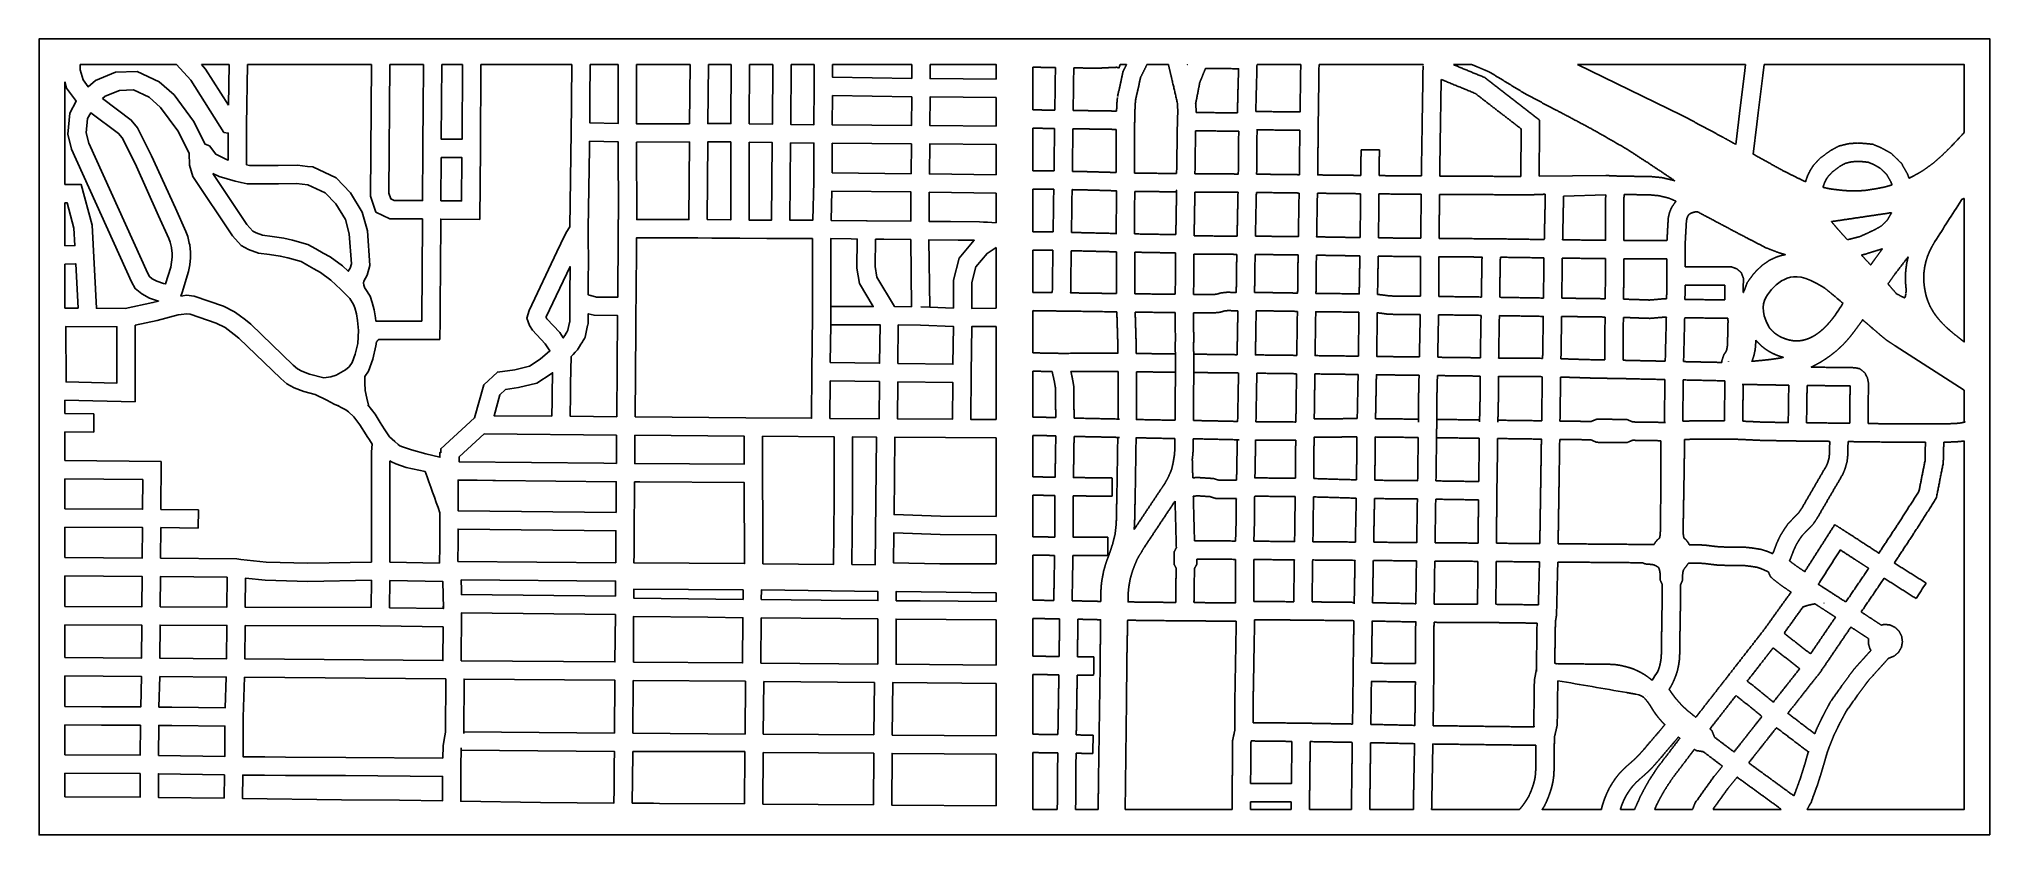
# Model space of a CAD drawing. Header units: millimetres. Extents: x 695 to 1227, y -703 to -486.
import ezdxf

# ---------------------------------------------------------------- set-up
doc = ezdxf.new("R2010")
doc.units = ezdxf.units.MM
doc.layers.add('Laser$Cut', color=1, linetype='Continuous', true_color=0xff0000)
doc.layers.add('Laser$Outline', color=3, linetype='Continuous', true_color=0x00ff00)

msp = doc.modelspace()

# ---------------------------------------------------------------- linework, layer by layer
at = {"layer": 'Laser$Cut'}
for p, q in [((740.36, -494.16), (739.24, -492.95)), ((746.59, -504.01), (740.36, -494.16)), ((746.75, -492.95), (746.59, -504.01)), ((751.51, -509.5), (751.75, -492.95)), ((785.58, -492.95), (785.36, -528.84)), ((746.59, -504.01), (746.59, -504.01)), ((751.54, -520.32), (751.51, -509.5)), ((752.29, -520.51), (751.54, -520.32)), ((751.54, -520.32), (751.54, -520.32)), ((760.16, -520.48), (752.29, -520.51)), ((765.41, -520.38), (760.16, -520.48)), ((768.19, -520.7), (765.41, -520.38)), ((769.58, -520.86), (768.19, -520.7)), ((775.93, -523.81), (769.58, -520.86)), ((779.88, -527.89), (775.93, -523.81)), ((783.1, -533.2), (779.88, -527.89)), ((785.36, -528.84), (786.82, -533.21)), ((784.51, -538.32), (783.1, -533.2)), ((786.82, -533.21), (790.64, -535)), ((790.64, -535), (799.48, -535.06)), ((799.48, -535.91), (799.34, -562.62)), ((799.48, -535.06), (799.48, -535.91)), ((785.17, -547.8), (784.51, -538.32)), ((784.45, -550.39), (785.17, -547.8)), ((783.42, -552.53), (783.48, -552.06)), ((783.49, -553.15), (783.42, -552.53)), ((783.48, -552.06), (784.45, -550.39)), ((783.8, -553.91), (783.49, -553.15)), ((783.9, -554.07), (783.8, -553.91)), ((785.21, -556.15), (783.9, -554.07)), ((785.82, -557.82), (785.21, -556.15)), ((786.36, -559.85), (785.82, -557.82)), ((721.17, -564), (727.15, -562.74)), ((727.15, -562.74), (732.89, -561.26)), ((732.89, -561.26), (733.74, -561.1)), ((733.74, -561.1), (735.24, -560.91)), ((735.24, -560.91), (736.19, -561)), ((736.19, -561), (743.27, -563.47)), ((743.27, -563.47), (745.66, -564.7)), ((786.72, -562.07), (786.36, -559.85)), ((786.81, -562.92), (786.72, -562.07)), ((799.33, -562.93), (786.81, -562.92)), ((799.34, -562.71), (799.33, -562.93)), ((799.34, -562.62), (799.34, -562.71)), ((721.2, -584.93), (721.17, -564)), ((745.66, -564.7), (746.55, -565.34)), ((746.55, -565.34), (748.18, -566.58)), ((748.18, -566.58), (749.46, -567.57)), ((749.46, -567.57), (760.86, -578.61)), ((760.86, -578.61), (762.51, -580.06)), ((701.94, -584.52), (721.2, -584.93)), ((762.51, -580.06), (764.47, -581.11)), ((764.47, -581.11), (767.17, -582.15)), ((767.17, -582.15), (770.26, -582.94)), ((709.89, -588.23), (701.94, -588.16)), ((709.85, -593.22), (709.89, -588.23)), ((778.59, -587.14), (779.32, -587.69)), ((779.32, -587.69), (780.77, -589.04)), ((780.77, -589.04), (782.46, -591.19)), ((701.94, -593.16), (709.85, -593.22)), ((782.46, -591.19), (784.17, -593.99)), ((784.17, -593.99), (784.46, -594.44)), ((784.46, -594.44), (785.02, -595.34)), ((785.02, -595.34), (785.8, -596.5)), ((728.24, -601.23), (701.94, -600.96)), ((785.8, -596.5), (785.58, -598.6)), ((785.58, -598.6), (785.59, -599.82)), ((785.59, -599.82), (785.59, -600.47)), ((785.59, -600.47), (785.62, -615.47)), ((790.62, -614.68), (790.59, -601.1)), ((790.59, -601.1), (790.59, -601.1)), ((790.59, -601.1), (791.05, -601.37)), ((728.17, -614.29), (728.24, -601.23)), ((791.05, -601.37), (792.23, -601.91)), ((792.23, -601.91), (795.08, -602.83)), ((795.08, -602.83), (800.27, -603.96)), ((800.27, -603.96), (800.28, -604.01)), ((738.45, -614.45), (728.17, -614.29)), ((738.37, -619.45), (738.45, -614.45)), ((785.62, -615.47), (785.62, -617.56)), ((790.61, -628.67), (790.62, -615.47)), ((790.62, -615.47), (790.62, -614.68)), ((804.25, -615.21), (804.26, -617.17)), ((728.09, -627.62), (728.14, -619.29)), ((728.14, -619.29), (738.37, -619.45)), ((785.62, -617.56), (785.61, -628.66)), ((804.26, -617.17), (804.2, -624.41)), ((748.87, -627.83), (728.09, -627.62)), ((804.2, -624.41), (804.17, -628.97)), ((749.97, -627.94), (748.87, -627.83)), ((756.9, -628.66), (749.97, -627.94)), ((768.27, -628.97), (756.9, -628.66)), ((785.61, -628.66), (768.27, -628.97)), ((790.61, -628.67), (790.61, -628.67)), ((804.17, -628.97), (790.61, -628.67)), ((804.17, -628.97), (804.17, -628.97)), ((804.17, -628.97), (804.17, -628.97)), ((785.59, -633.66), (785.54, -641.12)), ((790.54, -641.16), (790.59, -633.67)), ((856.86, -675.38), (856.96, -660.97)), ((856.96, -660.97), (887.56, -661.22)), ((887.56, -661.22), (887.45, -675.6)), ((892.44, -675.64), (892.56, -661.26)), ((892.56, -661.26), (922.72, -661.5)), ((922.72, -661.5), (922.61, -675.86)), ((856.76, -688.44), (856.82, -680.38)), ((887.41, -680.6), (887.29, -694.69)), ((887.41, -680.38), (887.41, -680.6)), ((892.29, -694.72), (892.4, -680.64)), ((922.58, -680.86), (922.47, -694.94)), ((856.72, -691.71), (856.73, -690.76)), ((856.73, -690.76), (856.76, -688.44)), ((856.71, -694.46), (856.72, -691.71)), ((862.46, -694.49), (856.71, -694.46)), ((864.13, -694.52), (862.46, -694.49)), ((887.29, -694.69), (864.13, -694.52)), ((922.47, -694.94), (892.29, -694.72))]:
    msp.add_line(p, q, dxfattribs=at)
for points in [[(732.43, -492.95), (736.38, -497.22), (745.38, -511.44), (746.51, -511.62), (746.52, -511.62), (746.54, -518.97), (746.54, -518.97), (746.54, -518.97), (745.86, -518.78), (743.13, -517.42), (741.41, -515.14), (740.27, -514.62), (740.23, -514.61), (737.05, -508.4), (731.82, -501.22), (727.73, -497.63), (721.69, -494.78), (715.83, -495.02), (710.31, -497.27), (708.33, -498.96), (708.33, -498.96), (706.99, -497.12), (706.15, -494.33), (706.16, -492.95)], [(732.43, -492.95), (706.16, -492.95)], [(746.75, -492.95), (739.24, -492.95)], [(785.58, -492.95), (751.75, -492.95)], [(840.24, -492.95), (840.23, -494.76), (840.17, -500.81), (840.13, -505.12), (840.09, -510.06), (840.08, -511.29), (839.7, -537.22), (839.7, -537.22), (838.65, -538.79), (837.23, -541.73), (836.13, -544), (828.55, -560.01), (828, -562.1), (828.66, -564.14), (829.46, -565.38), (832.99, -569.13), (834.24, -571.08), (831.63, -573.28), (828.68, -575.18), (824.71, -576.18), (819.93, -576.84), (816.19, -580.33), (813.66, -589.36), (804.5, -597.76), (804.49, -598.87), (804.27, -598.75), (804.25, -600.06), (800.46, -599.12), (800.46, -599.17), (800.46, -599.17), (796.51, -598.04), (794.04, -597.24), (793.36, -596.93), (792.86, -596.63), (791.95, -595.8), (790.53, -594.49), (790.53, -594.49), (789.92, -593.67), (789.21, -592.61), (788.42, -591.36), (787.96, -590.6), (786.57, -588.33), (784.57, -585.79)], [(787.6, -567.92), (804.22, -567.93), (804.33, -562.69), (804.35, -558.93), (804.47, -536.36), (804.48, -535.1), (815.13, -535.19), (815.28, -515.85), (815.41, -492.95)], [(799.78, -492.95), (799.68, -505.46), (799.61, -513.74), (799.59, -515.81), (799.51, -530.06), (791.77, -530.01), (790.88, -529.59), (790.36, -528.04), (790.58, -492.95)], [(799.78, -492.95), (790.58, -492.95)], [(810.41, -492.95), (810.29, -513.33), (810.29, -513.33), (804.61, -513.33), (804.61, -513.33), (804.78, -492.95)], [(810.41, -492.95), (804.78, -492.95)], [(840.24, -492.95), (815.41, -492.95)], [(852.86, -492.95), (852.86, -501.4), (852.86, -509.04), (845.1, -508.8), (845.1, -508.8), (845.11, -507.29), (845.13, -505.17), (845.18, -500.19), (845.22, -494.8), (845.24, -492.95)], [(852.86, -492.95), (845.24, -492.95)], [(872.46, -492.95), (857.87, -492.95)], [(872.46, -492.95), (872.31, -509.06), (857.89, -509.12), (857.87, -502.14), (857.87, -492.95)], [(883.71, -492.95), (883.59, -509.04), (877.31, -509.05), (877.46, -492.95)], [(883.71, -492.95), (877.46, -492.95)], [(895.06, -492.95), (894.92, -509.2), (888.59, -509.09), (888.59, -509.08), (888.7, -492.95)], [(895.06, -492.95), (888.7, -492.95)], [(906.34, -492.95), (906.35, -498.83), (906.26, -509.36), (899.92, -509.28), (899.92, -509.28), (900.06, -492.95)], [(906.34, -492.95), (900.06, -492.95)], [(932.96, -492.95), (911.34, -492.95)], [(932.96, -492.95), (932.93, -496.71), (911.34, -496.38), (911.34, -496.38), (911.34, -492.95)], [(955.94, -496.89), (937.93, -496.77), (937.96, -492.95)], [(955.94, -496.89), (955.94, -492.95), (937.96, -492.95)], [(965.94, -493.65), (965.94, -505.29)], [(991.47, -492.95), (989.75, -492.95)], [(1002.91, -492.95), (997.05, -492.95)], [(1038.99, -492.95), (1027.07, -492.95)], [(1072.37, -492.95), (1043.98, -492.95)], [(1085.69, -492.95), (1080.63, -492.95)], [(1160.31, -492.95), (1114.47, -492.95)], [(1219.94, -511.46), (1219.94, -492.95), (1165.34, -492.95)], [(701.94, -497.67), (701.94, -525.62)], [(701.94, -497.67), (702.46, -499.38), (704.86, -502.68), (705.09, -502.88), (705.1, -502.88), (703.31, -506.17), (702.76, -511.95), (703.8, -516.04), (720.13, -552.22), (721.19, -554.04), (722.93, -555.53), (725.05, -556.66), (727.51, -557.48), (727.52, -557.48), (727.51, -557.49), (726.01, -557.87), (718.43, -559.47), (710.61, -559.42), (710.61, -559.42), (709.41, -536.72), (706.41, -525.65), (701.94, -525.62)], [(955.94, -509.73), (937.88, -509.58), (937.9, -501.77), (955.94, -501.89)], [(955.94, -509.73), (955.94, -501.89)], [(965.94, -510.29), (965.94, -521.9)], [(955.94, -523.06), (937.75, -522.77), (937.75, -522.77), (937.84, -514.58), (955.94, -514.73)], [(955.94, -523.06), (955.94, -514.73)], [(1122.23, -523.21), (1104, -523.38)], [(701.94, -530.62), (701.94, -542.37)], [(701.94, -530.62), (702.59, -530.62), (704.47, -537.57), (704.71, -542.3), (701.94, -542.37)], [(955.94, -536.14), (953.6, -535.97), (952.75, -535.91), (952.49, -535.9), (951.4, -535.88), (943.45, -535.79), (937.63, -535.73), (937.7, -527.77), (955.94, -528.05)], [(955.94, -536.14), (955.94, -528.05)], [(965.94, -526.9), (965.94, -538.56)], [(1110.65, -528.81), (1122.15, -528.49)], [(1219.94, -568.64), (1219.94, -529.44)], [(857.49, -589.06), (857.49, -589.05), (857.66, -565.2), (857.69, -561.18), (857.7, -560.88), (857.72, -558.94), (857.73, -557.69), (857.85, -540.21), (869.02, -540.22), (874.63, -540.23), (878.41, -540.26), (886, -540.33), (886.03, -540.33), (893.42, -540.37), (897.18, -540.4), (900.84, -540.4), (905.84, -540.4), (905.84, -561.5), (905.66, -576.65), (905.6, -589.44), (887.71, -589.31), (857.49, -589.06)], [(910.81, -563.98), (924.27, -563.94), (924.13, -574.42), (924.13, -574.43), (910.69, -574.21), (910.69, -574.21), (910.69, -574.21), (910.81, -563.98), (910.84, -561.53), (910.84, -558.98), (910.84, -540.43), (916.39, -540.51), (918.04, -540.53), (918.04, -540.53), (917.92, -548.45), (918.66, -552.68), (922.4, -558.95), (910.84, -558.98)], [(937.81, -559.15), (937.62, -540.72), (945.54, -540.81), (948.34, -540.84), (949.95, -540.86), (945.86, -545.79), (944.26, -551.75), (944.3, -559.37), (944.29, -559.37), (937.81, -559.15), (935.4, -559.07)], [(701.94, -547.37), (704.97, -547.29), (704.97, -547.29), (705.6, -559.38), (701.94, -559.36)], [(701.94, -547.37), (701.94, -559.36)], [(955.94, -559.43), (949.3, -559.45), (949.26, -552.39), (950.4, -548.14), (953.47, -544.44), (955.94, -542.85)], [(955.94, -559.43), (955.94, -542.85)], [(965.94, -543.56), (965.94, -555.08)], [(965.94, -560.08), (965.94, -571.6)], [(784.9, -586.21), (784.34, -583.99), (783.89, -581.88), (783.74, -579.79), (783.77, -578.01), (784.82, -576.57), (785.98, -573.31), (786.8, -569.71), (786.83, -569.18), (786.85, -568.99)], [(955.94, -589.81), (948.99, -589.76), (949.1, -577.24), (949.28, -564.44), (955.94, -564.43)], [(955.94, -589.81), (955.94, -564.43)], [(965.94, -576.6), (965.94, -589.1)], [(701.94, -584.52), (701.94, -588.16)], [(1219.94, -590.5), (1219.94, -581.81)], [(701.94, -593.16), (701.94, -600.96)], [(857.45, -594.06), (887.19, -594.3), (887.22, -601.97), (857.4, -601.79), (857.4, -601.79), (857.45, -594.06)], [(955.94, -616.23), (940.77, -616.15), (928.08, -615.74), (928.28, -594.6), (955.94, -594.81)], [(955.94, -616.23), (955.94, -594.81)], [(965.94, -594.1), (965.94, -605.41)], [(1177.08, -696.15), (1219.94, -696.15), (1219.94, -595.63)], [(701.94, -605.95), (701.94, -614.19)], [(701.94, -605.95), (723.21, -606.17), (723.17, -614.25), (701.94, -614.19)], [(965.94, -610.41), (965.94, -621.79)], [(701.94, -619.18), (701.94, -627.43)], [(701.94, -619.18), (723.14, -619.24), (723.09, -627.58), (701.94, -627.43)], [(955.94, -629.14), (940.61, -629.16), (927.95, -628.91), (928.03, -620.74), (928.02, -620.74), (940.68, -621.15), (955.94, -621.22)], [(955.94, -629.14), (955.94, -621.22)], [(965.94, -626.78), (965.94, -639.08)], [(701.94, -632.42), (701.94, -640.76)], [(701.94, -632.42), (723.06, -632.58), (723.01, -640.85), (701.94, -640.76)], [(785.54, -641.12), (785.53, -641.12), (751.19, -641), (751.21, -633.1), (756.57, -633.65), (768.24, -633.97), (785.59, -633.66)], [(790.59, -633.67), (805.07, -633.99), (805.07, -633.99), (805.21, -641.38), (805.18, -641.38), (790.54, -641.16)], [(955.94, -639.48), (935.17, -639.28), (928.68, -639.22), (928.67, -636.72), (955.94, -637.04)], [(955.94, -639.48), (955.94, -637.04)], [(805.19, -640), (805.18, -641.37), (805.18, -641.38)], [(701.94, -645.76), (701.94, -654.72)], [(701.94, -645.76), (722.97, -645.85), (722.92, -654.89), (722.92, -654.89), (722.92, -654.89), (701.94, -654.72)], [(955.94, -656.77), (928.64, -656.55), (928.64, -656.55), (928.65, -649.19), (928.67, -644.22), (955.94, -644.48)], [(955.94, -656.77), (955.94, -644.48)], [(965.94, -644.08), (965.94, -654.35)], [(965.94, -659.35), (965.94, -675.66)], [(701.94, -659.71), (701.94, -668.08)], [(701.94, -659.71), (722.84, -659.88), (722.66, -668.21), (711.98, -668.17), (701.94, -668.08)], [(810.75, -675.42), (810.75, -675.02), (810.83, -660.6), (810.83, -660.6), (851.96, -660.93), (851.96, -660.93), (851.86, -675.34), (851.86, -675.34), (810.76, -675.03), (810.75, -675.03)], [(955.94, -676.11), (927.61, -675.9), (927.72, -661.54), (955.94, -661.77)], [(955.94, -676.11), (955.94, -661.77)], [(701.94, -673.08), (701.94, -681.3)], [(701.94, -673.08), (711.95, -673.16), (722.58, -673.21), (722.58, -673.21), (722.52, -681.37), (701.94, -681.3)], [(887.45, -675.6), (856.86, -675.38)], [(922.61, -675.86), (892.44, -675.64)], [(810.08, -680.02), (851.82, -680.34), (851.8, -683.88), (851.76, -688.4), (851.75, -689.38), (851.73, -691.67), (851.72, -693.38), (851.71, -694.42), (851.71, -694.43), (831.68, -694.28), (809.92, -693.93), (810, -684.72), (810.09, -679.39)], [(856.82, -680.38), (887.41, -680.38)], [(922.58, -680.86), (892.4, -680.64)], [(955.94, -695.19), (927.47, -694.98), (927.57, -680.9), (955.94, -681.1)], [(965.94, -680.66), (965.94, -696.15), (972.61, -696.15)], [(955.94, -695.19), (955.94, -681.1)], [(701.94, -686.3), (701.94, -692.71)], [(701.94, -686.3), (722.5, -686.37), (722.5, -686.37), (722.5, -692.85), (701.94, -692.71)], [(977.61, -696.15), (983.75, -696.15)], [(991.12, -696.15), (1020.26, -696.15)], [(1025.26, -696.15), (1036.35, -696.15)], [(1041.35, -696.15), (1052.81, -696.15)], [(1057.81, -696.15), (1069.7, -696.15)], [(1074.69, -696.15), (1098.67, -696.15)], [(1104.86, -696.15), (1120.98, -696.15)], [(1126.15, -696.15), (1130.04, -696.15)], [(1135.51, -696.15), (1145.84, -696.15)], [(1151.41, -696.15), (1170.03, -696.15)]]:
    msp.add_lwpolyline(points, dxfattribs=at)
at = {"layer": 'Laser$Cut', "lineweight": -3}
for points in [[(1142.86, -506.73), (1114.47, -492.95)], [(1160.31, -492.95), (1160.02, -495.34), (1158.75, -505.47), (1158.36, -508.62), (1157.65, -514.73)], [(1162.39, -517.37), (1163.32, -509.22), (1163.71, -506.09), (1164.98, -495.95), (1165.34, -492.95)], [(1201.05, -569.67), (1219.94, -581.81)]]:
    msp.add_lwpolyline(points, dxfattribs=at)
at = {"layer": 'Laser$Cut'}
for points in [[(712.24, -502.2), (712.24, -502.19), (712.95, -501.59), (716.91, -499.97), (720.67, -499.82), (724.96, -501.85), (728.11, -504.61), (732.78, -511.03), (735.92, -517.15), (735.99, -520.35), (736.91, -523.47), (747.68, -539.68), (750.08, -542.29), (752.05, -543.43), (754.76, -544.38), (757.82, -544.76), (760.7, -545.18), (762.77, -545.69), (766.38, -546.7), (767.96, -547.53), (769.9, -548.69), (771.66, -549.65), (774.53, -551.74), (777.26, -554.27), (779.61, -556.63), (779.67, -556.73), (780.7, -558.36), (781.05, -559.32), (781.47, -560.9), (781.76, -562.74), (782.06, -565.47), (781.84, -569), (781.18, -571.91), (780.36, -574.21), (779.47, -575.43), (778.48, -576.21), (777.26, -576.95), (775.96, -577.68), (774.52, -578.09), (772.62, -578.39), (768.69, -577.38), (766.56, -576.56), (765.38, -575.92), (764.25, -574.94), (752.74, -563.79), (751.23, -562.62), (749.52, -561.31), (748.27, -560.42), (745.25, -558.86), (737.27, -556.09), (735.18, -555.88), (734.19, -556.01), (733.63, -556.08), (733.93, -555.1), (735.71, -549.4), (736.03, -547.6), (736.29, -545.7), (736.22, -544.09), (736.02, -542.14), (735.91, -541.68), (735.49, -539.88), (734.93, -538.48), (732.12, -532.15), (725.64, -517.79), (721.82, -510.15), (720.07, -508.07)], [(932.91, -501.71), (932.88, -509.55), (932.88, -509.55), (911.25, -509.41), (911.32, -501.38)], [(709.06, -506.06), (709.05, -506.06), (716.62, -511.73), (717.61, -512.91), (721.12, -519.94), (727.56, -534.19), (730.33, -540.43), (730.71, -541.39), (731.04, -542.81), (731.08, -542.97), (731.23, -544.45), (731.28, -545.48), (731.1, -546.83), (730.85, -548.21), (729.42, -552.77), (728.89, -552.68), (727.03, -552.05), (725.76, -551.38), (725.09, -550.8), (724.58, -549.93), (708.54, -514.39), (707.82, -511.56), (708.19, -507.66)], [(845.04, -513.8), (852.86, -514.04), (852.87, -514.04), (852.94, -535.24), (852.94, -535.25), (852.94, -535.25), (852.88, -535.25), (852.87, -537.69), (852.86, -539.21), (852.74, -556.4), (852.74, -556.4), (846.98, -556.36), (845.45, -555.95), (845.28, -555.91), (844.71, -555.75), (844.72, -552.96), (844.72, -552.24), (844.73, -546.25), (844.73, -545.62), (844.71, -541.15), (844.71, -540.86), (844.69, -538.01), (844.7, -537.68), (845.01, -515.74)], [(872.28, -514.05), (872.16, -535.23), (865.05, -535.22), (857.94, -535.22), (857.9, -514.29), (857.9, -514.12)], [(877.16, -535.25), (877.27, -514.04), (883.57, -514.04), (883.57, -514.04), (883.55, -535.31), (883.55, -535.31)], [(888.57, -514.08), (894.88, -514.2), (894.71, -535.38), (894.71, -535.38), (888.55, -535.35), (888.55, -535.35)], [(899.88, -514.28), (906.23, -514.35), (906.23, -524.88), (905.92, -535.4), (905.91, -535.4), (902.85, -535.4), (899.71, -535.4)], [(932.85, -514.54), (932.76, -522.7), (932.76, -522.7), (911.23, -522.45), (911.23, -514.4)], [(804.57, -518.33), (810.26, -518.33), (810.17, -530.15), (804.51, -530.1), (804.51, -530.1)], [(742.34, -522.61), (744.04, -523.45), (748.41, -524.71), (750.06, -525.11), (751.71, -525.5), (760.21, -525.48), (765.17, -525.39), (768.21, -525.74), (772.98, -527.95), (775.9, -530.96), (778.47, -535.2), (779.55, -539.16), (780.12, -547.29), (779.8, -548.44), (779.28, -549.33), (777.71, -547.87), (774.34, -545.42), (772.38, -544.35), (770.41, -543.17), (768.24, -542.03), (764.04, -540.86), (761.66, -540.27), (758.49, -539.81), (755.92, -539.49), (754.14, -538.87), (753.25, -538.35), (751.63, -536.59)], [(910.91, -535.44), (910.91, -535.43), (911.15, -527.45), (932.7, -527.7), (932.63, -535.68), (920.74, -535.57), (920.61, -535.57)], [(932.63, -540.67), (932.81, -559.03), (928.23, -558.96), (923.42, -550.91), (922.93, -548.06), (923.04, -540.59), (925.28, -540.61)], [(837.9, -567.51), (837.9, -567.52), (836.95, -566.04), (833.41, -562.29), (833.22, -561.98), (833.21, -561.95), (833.27, -561.73), (835.05, -557.95), (839.73, -548.07), (839.73, -551.4), (839.72, -552.23), (839.72, -556.81), (839.71, -557.68), (839.72, -561.95), (839.72, -562.73), (839.71, -562.79), (839.64, -563.15), (839.59, -563.35), (839.26, -564.99), (839.17, -565.42), (839.07, -565.59), (838.83, -565.98), (838.68, -566.23), (838.28, -566.88), (838.27, -566.91)], [(852.49, -589.02), (839.81, -588.91), (839.81, -588.9), (839.87, -583.06), (839.91, -580.01), (840.02, -572.6), (840.02, -572.6), (840.59, -572), (841.17, -571.4), (841.75, -570.8), (841.89, -570.56), (842.51, -569.55), (842.53, -569.51), (843.1, -568.58), (843.33, -568.2), (843.67, -567.64), (843.9, -567.27), (843.98, -566.84), (844.53, -564.15), (844.55, -564.07), (844.67, -563.48), (844.72, -563.23), (844.72, -562.98), (844.72, -560.93), (846.31, -561.35), (852.69, -561.4), (852.69, -561.4)], [(702.29, -564.36), (702.29, -564.36), (716.18, -564.46), (716.19, -579.82), (702.33, -579.53)], [(929.12, -574.5), (929.13, -574.5), (929.26, -563.97), (935.27, -564.07), (944.28, -564.37), (944.14, -574.68), (944.14, -574.68), (944.13, -574.68)], [(834.81, -588.87), (819.03, -588.74), (819.03, -588.74), (820.62, -583.02), (822.18, -581.57), (825.67, -581.09), (830.69, -579.82), (834.6, -577.31), (834.96, -577.01), (834.88, -583), (834.86, -584.61), (834.81, -588.87)], [(910.65, -579.2), (924.09, -579.42), (924.06, -589.58), (910.6, -589.48)], [(929.08, -579.49), (929.09, -579.5), (944.08, -579.68), (944.08, -579.68), (944.08, -579.68), (943.99, -589.72), (929.05, -589.61)], [(852.45, -594.02), (852.4, -601.74), (852.4, -601.75), (848.93, -601.71), (809.47, -601.3), (809.48, -599.97), (816.31, -593.72)], [(892.19, -594.34), (911.76, -594.48), (911.73, -611.47), (911.62, -629.31), (902, -629.24), (892.33, -629.15), (892.33, -629.14)], [(916.62, -629.35), (916.62, -629.35), (916.62, -629.34), (916.73, -611.49), (916.76, -594.52), (923.29, -594.56), (922.95, -629.41)], [(819.43, -606.4), (852.36, -606.75), (852.3, -615.14), (852.3, -615.15), (809.25, -614.7), (809.23, -609.48), (809.23, -606.29), (813.08, -606.33), (814.38, -606.35), (818.7, -606.39), (819.41, -606.4)], [(857.19, -624.55), (857.25, -621.48), (857.36, -606.79), (858.76, -606.8), (887.24, -606.97), (887.33, -629.11), (857.18, -628.89), (857.18, -628.89), (857.18, -628.88), (857.19, -626.47)], [(852.19, -628.84), (852.19, -628.85), (809.17, -628.52), (809.18, -627.13), (809.2, -624.45), (809.23, -619.7), (852.26, -620.15), (852.24, -623.75), (852.2, -624.36), (852.19, -627.95)], [(728, -640.88), (728.05, -632.62), (746.22, -632.8), (746.19, -640.97), (746.19, -640.98)], [(810.07, -634.36), (810.06, -633.53), (852.16, -633.85), (852.16, -633.85), (852.13, -637.97), (810.14, -637.53), (810.1, -635.42), (810.08, -634.39), (810.07, -634.37)], [(886.93, -636.23), (886.91, -638.87), (857.13, -638.51), (857.14, -636.81), (857.14, -636.06)], [(891.9, -638.92), (891.93, -636.27), (923.67, -636.67), (923.68, -639.17), (923.68, -639.18), (923.67, -639.18), (908.18, -639.05)], [(852.1, -642.96), (852, -655.93), (810.07, -655.59), (810.17, -642.53), (852.1, -642.96)], [(857, -655.97), (857.09, -643.51), (877.31, -643.75), (886.86, -643.87), (886.87, -643.87), (886.77, -656.21), (886.77, -656.21)], [(727.91, -654.92), (727.97, -645.88), (746.16, -645.98), (746.17, -645.98), (746.09, -655.07), (727.92, -654.93), (727.91, -654.93)], [(805.14, -646.37), (805.08, -655.55), (751.09, -655.12), (751.16, -646), (788, -646.12)], [(891.77, -656.25), (891.77, -656.25), (891.86, -643.92), (913.56, -644.09), (923.67, -644.17), (923.65, -649.17), (923.64, -656.51), (923.64, -656.51)], [(727.84, -659.92), (746, -660.07), (746, -660.07), (745.72, -668.45), (731.17, -668.25), (727.65, -668.24)], [(805.05, -682.17), (805.05, -682.18), (778.58, -681.96), (762.19, -681.87), (756.48, -681.8), (750.57, -681.8), (750.64, -671.03), (750.99, -660.11), (805.83, -660.56), (805.83, -660.55), (805.76, -675.05), (805.46, -677.08), (805.1, -678.85)], [(727.52, -681.41), (727.58, -673.23), (731.13, -673.25), (745.63, -673.45), (745.57, -681.74), (727.52, -681.42), (727.52, -681.42)], [(727.5, -686.42), (727.5, -686.42), (745.51, -686.74), (745.41, -693.09), (745.4, -693.09), (727.49, -692.9), (727.49, -692.9)], [(804.98, -687.17), (804.99, -687.17), (804.93, -693.85), (804.92, -693.85), (793.23, -693.67), (777.38, -693.54), (750.4, -693.15), (750.4, -693.14), (750.51, -686.79), (756.45, -686.8), (762.14, -686.87), (778.54, -686.96)]]:
    msp.add_lwpolyline(points, close=True, dxfattribs=at)
at = {"layer": 'Laser$Cut', "lineweight": -3}
for points, degree in [([(965.94, -493.65), (969.02, -493.7), (972.1, -493.74)], 2), ([(972.1, -493.74), (972.02, -499.56), (971.94, -505.38)], 2), ([(976.94, -505.45), (977.02, -499.64), (977.1, -493.83)], 2), ([(977.1, -493.83), (980.32, -493.88), (983.54, -493.92)], 2), ([(983.54, -493.92), (986.17, -493.8), (988.8, -493.67)], 2), ([(988.8, -493.67), (989.11, -493.78), (989.42, -493.89)], 2), ([(990.57, -494.76), (989.81, -498.18), (989.06, -501.6)], 2), ([(989.42, -493.89), (989.53, -493.58), (989.64, -493.26), (989.75, -492.95)], 3), ([(991.47, -492.95), (991.02, -493.85), (990.57, -494.76)], 2), ([(995.32, -496.43), (996.18, -494.69), (997.05, -492.95)], 2), ([(1008.05, -492.94), (1008.04, -492.94), (1008.04, -492.94)], 2), ([(1008.04, -492.94), (1008.04, -492.94), (1008.04, -492.94)], 2), ([(1011.46, -497.86), (1012.23, -495.93), (1013, -494)], 2), ([(1013, -494), (1017.52, -494.03), (1022.03, -494.06)], 2), ([(1022.04, -494.06), (1022.01, -495.32), (1021.97, -496.59)], 2), ([(1022.03, -494.06), (1022.04, -494.06), (1022.04, -494.06)], 2), ([(1026.73, -505.77), (1026.9, -499.36), (1027.07, -492.95)], 2), ([(1038.99, -492.95), (1038.9, -499.41), (1038.81, -505.86)], 2), ([(1072.35, -493.23), (1072.12, -508.28), (1071.88, -523.33)], 2), ([(1072.37, -492.95), (1072.36, -492.98), (1072.36, -493.01)], 2), ([(1077.52, -491.67), (1077.52, -491.67), (1077.52, -491.67)], 2), ([(1077.52, -491.67), (1077.52, -491.67), (1077.52, -491.67)], 2), ([(1089.15, -496.46), (1084.89, -494.71), (1080.63, -492.95)], 2), ([(993.94, -502.68), (994.63, -499.56), (995.32, -496.43)], 2), ([(1010.38, -503.39), (1010.92, -500.62), (1011.46, -497.86)], 2), ([(1021.97, -496.59), (1021.84, -501.36), (1021.72, -506.13)], 2), ([(1076.88, -523.36), (1077.08, -510.17), (1077.29, -496.98)], 2), ([(1077.29, -496.98), (1077.29, -496.98), (1077.29, -496.98)], 2), ([(1077.29, -496.98), (1081.95, -498.9), (1086.62, -500.83)], 2), ([(1104.13, -508.06), (1096.64, -502.26), (1089.15, -496.46)], 2), ([(1090.34, -494.89), (1095.45, -498.01), (1100.56, -501.12)], 2), ([(1090.5, -494.99), (1090.5, -494.99), (1090.5, -494.99)], 2), ([(971.94, -505.38), (971.94, -505.38), (971.94, -505.38)], 2), ([(988.83, -503.79), (988.81, -504.71), (988.78, -505.62)], 2), ([(989.01, -501.9), (988.92, -502.85), (988.83, -503.79)], 2), ([(993.71, -508.33), (993.77, -506.21), (993.82, -504.09)], 2), ([(993.82, -504.09), (993.9, -503.23), (993.98, -502.37)], 2), ([(1005.38, -503.53), (1005.42, -504.7), (1005.47, -505.87)], 2), ([(1010.32, -503.67), (1010.35, -503.53), (1010.38, -503.39)], 2), ([(1010.47, -505.89), (1010.42, -504.5), (1010.37, -503.11)], 2), ([(1086.62, -500.83), (1092.87, -505.66), (1099.11, -510.49)], 2), ([(965.94, -510.29), (968.9, -510.33), (971.87, -510.38)], 2), ([(971.87, -510.37), (971.79, -516.16), (971.71, -521.95)], 2), ([(976.71, -522.07), (976.79, -516.26), (976.87, -510.46)], 2), ([(976.87, -510.46), (976.87, -510.46), (976.87, -510.46)], 2), ([(976.94, -505.46), (976.94, -505.45), (976.94, -505.45)], 2), ([(988.69, -510.62), (988.66, -513.6), (988.63, -516.59)], 2), ([(993.63, -516.59), (993.67, -512.46), (993.71, -508.33)], 2), ([(1005.36, -508.36), (1005.26, -515.38), (1005.15, -522.4)], 2), ([(1005.46, -505.94), (1005.41, -507.15), (1005.36, -508.36)], 2), ([(1005.47, -505.87), (1005.46, -505.9), (1005.46, -505.94)], 2), ([(1005.46, -505.95), (1005.46, -505.95), (1005.46, -505.95)], 2), ([(1010.46, -505.98), (1010.47, -505.93), (1010.47, -505.89)], 2), ([(1021.72, -506.13), (1016.09, -506.06), (1010.46, -505.99)], 2), ([(1027.12, -505.73), (1026.92, -505.75), (1026.73, -505.77)], 2), ([(1027.08, -510.75), (1027.08, -510.68), (1027.08, -510.6)], 2), ([(1038.81, -505.87), (1032.97, -505.8), (1027.12, -505.73)], 2), ([(1038.81, -505.86), (1038.81, -505.87), (1038.81, -505.87)], 2), ([(1099.11, -510.49), (1099.05, -516.98), (1099, -523.46)], 2), ([(1104, -523.38), (1104.06, -515.72), (1104.13, -508.06)], 2), ([(1118.41, -510.54), (1123.15, -513.26), (1127.9, -515.98)], 2), ([(1154.04, -512.72), (1148.45, -509.72), (1142.86, -506.73)], 2), ([(1010.15, -522.42), (1010.23, -516.7), (1010.32, -510.98)], 2), ([(1010.32, -510.98), (1016.2, -511.06), (1022.08, -511.14)], 2), ([(1022.08, -511.14), (1022.02, -516.96), (1021.97, -522.79)], 2), ([(1026.99, -520.43), (1027.03, -515.59), (1027.08, -510.75)], 2), ([(1027.08, -510.75), (1027.19, -510.74), (1027.31, -510.73)], 2), ([(1027.31, -510.73), (1033.03, -510.8), (1038.75, -510.87)], 2), ([(1038.75, -510.87), (1038.68, -516.92), (1038.62, -522.98)], 2), ([(1127.9, -515.98), (1130.84, -517.89), (1133.78, -519.8)], 2), ([(1157.65, -514.73), (1155.84, -513.72), (1154.04, -512.72)], 2), ([(1185.69, -515.18), (1184.5, -515.83), (1183.31, -516.48)], 2), ([(1188.33, -514.53), (1187.01, -514.85), (1185.69, -515.18)], 2), ([(1190.72, -514.33), (1189.52, -514.43), (1188.33, -514.53)], 2), ([(1192.69, -514.45), (1191.7, -514.39), (1190.72, -514.33)], 2), ([(1195.03, -514.69), (1193.86, -514.57), (1192.69, -514.45)], 2), ([(1197.41, -515.7), (1196.22, -515.2), (1195.03, -514.69)], 2), ([(1200.06, -517.2), (1198.73, -516.45), (1197.41, -515.7)], 2), ([(1216.23, -515.41), (1214.89, -516.72), (1213.54, -518.03)], 2), ([(1219.94, -511.46), (1218.09, -513.43), (1216.23, -515.41)], 2), ([(988.63, -516.59), (988.66, -519.49), (988.69, -522.38)], 2), ([(993.69, -522.54), (993.66, -519.56), (993.63, -516.59)], 2), ([(1026.97, -522.83), (1026.98, -521.63), (1026.99, -520.43)], 2), ([(1055.44, -516.17), (1055.41, -519.67), (1055.38, -523.18)], 2), ([(1060.44, -516.22), (1058.77, -516.2), (1057.11, -516.18), (1055.44, -516.17)], 3), ([(1060.38, -523.23), (1060.41, -519.72), (1060.44, -516.22)], 2), ([(1133.78, -519.8), (1137.37, -522.21), (1140.95, -524.61)], 2), ([(1170.39, -521.82), (1166.39, -519.6), (1162.39, -517.37)], 2), ([(1178.79, -520.45), (1178.36, -521.11), (1177.94, -521.77)], 2), ([(1180.59, -518.51), (1179.69, -519.48), (1178.79, -520.45)], 2), ([(1183.31, -516.48), (1181.95, -517.49), (1180.59, -518.51)], 2), ([(1183.94, -522.24), (1184.98, -521.47), (1186.01, -520.69)], 2), ([(1186.01, -520.69), (1186.76, -520.28), (1187.51, -519.87)], 2), ([(1187.51, -519.87), (1188.32, -519.68), (1189.14, -519.48)], 2), ([(1189.14, -519.48), (1189.96, -519.41), (1190.77, -519.34)], 2), ([(1190.77, -519.34), (1191.52, -519.39), (1192.28, -519.43)], 2), ([(1192.28, -519.43), (1193.02, -519.51), (1193.77, -519.59)], 2), ([(1193.77, -519.59), (1194.48, -519.89), (1195.2, -520.19)], 2), ([(1195.2, -520.19), (1196.12, -520.71), (1197.03, -521.23)], 2), ([(1197.03, -521.23), (1197.91, -522.08), (1198.79, -522.94)], 2), ([(1202.79, -519.86), (1201.43, -518.53), (1200.06, -517.2)], 2), ([(1204.48, -522.87), (1203.64, -521.37), (1202.79, -519.86)], 2), ([(1211.33, -519.94), (1210.03, -520.87), (1208.73, -521.8)], 2), ([(1213.54, -518.03), (1212.44, -518.99), (1211.33, -519.94)], 2), ([(971.71, -521.95), (968.82, -521.92), (965.94, -521.9)], 2), ([(971.71, -521.95), (971.71, -521.95), (971.71, -521.95)], 2), ([(1005.15, -522.67), (999.42, -522.6), (993.69, -522.54)], 2), ([(1005.15, -522.4), (1005.15, -522.54), (1005.15, -522.67)], 2), ([(1005.15, -522.67), (1005.15, -522.67), (1005.15, -522.67)], 2), ([(1010.15, -522.74), (1010.15, -522.58), (1010.15, -522.42)], 2), ([(1021.97, -522.8), (1021.47, -522.79), (1020.96, -522.79)], 2), ([(1021.97, -522.79), (1021.97, -522.79), (1021.97, -522.8)], 2), ([(1043.62, -523.05), (1043.62, -523.04), (1043.62, -523.04)], 2), ([(1055.38, -523.18), (1055.38, -523.18), (1055.38, -523.18)], 2), ([(1099, -523.46), (1087.94, -523.41), (1076.88, -523.36)], 2), ([(1076.88, -523.36), (1076.88, -523.36), (1076.88, -523.36)], 2), ([(1126.59, -523.4), (1124.41, -523.3), (1122.23, -523.21)], 2), ([(1134.06, -523.46), (1130.33, -523.43), (1126.59, -523.4)], 2), ([(1137.45, -523.77), (1135.76, -523.61), (1134.06, -523.46)], 2), ([(1140.95, -524.61), (1139.2, -524.19), (1137.45, -523.77)], 2), ([(1140.95, -524.62), (1140.95, -524.61), (1140.95, -524.61), (1140.95, -524.61)], 3), ([(1140.96, -524.61), (1140.95, -524.61), (1140.95, -524.61)], 2), ([(1175.71, -524.47), (1173.05, -523.15), (1170.39, -521.82)], 2), ([(1176.45, -524.81), (1176.08, -524.64), (1175.71, -524.47)], 2), ([(1176.66, -524.89), (1176.55, -524.85), (1176.45, -524.81)], 2), ([(1176.78, -524.45), (1176.72, -524.67), (1176.66, -524.89)], 2), ([(1176.66, -524.89), (1176.66, -524.89), (1176.66, -524.89)], 2), ([(1177.25, -523.15), (1177.02, -523.8), (1176.78, -524.45)], 2), ([(1177.94, -521.77), (1177.6, -522.46), (1177.25, -523.15)], 2), ([(1181.42, -526.42), (1181.48, -526.19), (1181.55, -525.95)], 2), ([(1181.74, -526.5), (1181.58, -526.46), (1181.42, -526.42)], 2), ([(1181.55, -525.95), (1181.7, -525.54), (1181.85, -525.13)], 2), ([(1182.9, -526.76), (1182.32, -526.63), (1181.74, -526.5)], 2), ([(1181.85, -525.13), (1182.07, -524.69), (1182.29, -524.24)], 2), ([(1182.29, -524.24), (1182.52, -523.88), (1182.76, -523.52)], 2), ([(1182.76, -523.52), (1183.35, -522.88), (1183.94, -522.24)], 2), ([(1198, -526.39), (1196.87, -526.61), (1195.74, -526.83)], 2), ([(1199.07, -526.12), (1198.54, -526.26), (1198, -526.39)], 2), ([(1198.79, -522.94), (1199.36, -523.95), (1199.93, -524.97)], 2), ([(1200.22, -525.75), (1199.65, -525.94), (1199.07, -526.12)], 2), ([(1199.93, -524.97), (1200.08, -525.36), (1200.22, -525.75)], 2), ([(1200.3, -525.73), (1200.26, -525.74), (1200.22, -525.75)], 2), ([(1204.88, -523.94), (1204.68, -523.41), (1204.48, -522.87)], 2), ([(1206.27, -523.24), (1205.56, -523.6), (1204.84, -523.96)], 2), ([(1208.73, -521.8), (1207.5, -522.52), (1206.27, -523.24)], 2), ([(965.94, -526.9), (968.79, -526.92), (971.64, -526.95)], 2), ([(971.64, -526.95), (971.56, -532.78), (971.48, -538.61)], 2), ([(976.48, -538.71), (976.56, -532.89), (976.64, -527.06)], 2), ([(988.71, -527.38), (988.71, -533.21), (988.7, -539.03)], 2), ([(993.7, -539.14), (993.7, -533.34), (993.71, -527.53)], 2), ([(1010.1, -529.63), (1010.12, -528.69), (1010.14, -527.74)], 2), ([(1038.55, -527.98), (1038.44, -533.92), (1038.34, -539.87)], 2), ([(1043.33, -539.94), (1043.44, -533.99), (1043.54, -528.04)], 2), ([(1055.33, -528.17), (1055.26, -534.16), (1055.19, -540.14)], 2), ([(1060.19, -540.21), (1060.26, -534.22), (1060.33, -528.22)], 2), ([(1060.33, -528.22), (1066.07, -528.27), (1071.81, -528.32)], 2), ([(1076.81, -528.36), (1089.13, -528.42), (1101.46, -528.47)], 2), ([(1101.57, -528.47), (1103.62, -528.39), (1105.66, -528.32)], 2), ([(1110.65, -529.01), (1110.65, -528.91), (1110.65, -528.81)], 2), ([(1110.65, -528.81), (1110.65, -528.81), (1110.65, -528.81)], 2), ([(1122.11, -531.58), (1122.1, -532.63), (1122.08, -533.67)], 2), ([(1122.15, -528.49), (1122.13, -530.03), (1122.11, -531.58)], 2), ([(1127.08, -533.71), (1127.12, -531.05), (1127.15, -528.4)], 2), ([(1127.15, -528.4), (1130.48, -528.43), (1133.82, -528.45)], 2), ([(1133.82, -528.45), (1135.23, -528.58), (1136.64, -528.71)], 2), ([(1136.64, -528.71), (1138, -529.04), (1139.37, -529.37)], 2), ([(1139.37, -529.37), (1140.33, -529.78), (1141.3, -530.2)], 2), ([(1140.17, -531.84), (1139.86, -532.56), (1139.56, -533.27)], 2), ([(1141.08, -530.53), (1140.62, -531.18), (1140.17, -531.84)], 2), ([(1141.08, -530.53), (1141.1, -530.5), (1141.12, -530.47), (1141.14, -530.45)], 3), ([(1184.15, -526.96), (1183.52, -526.86), (1182.9, -526.76)], 2), ([(1187.32, -527.32), (1185.73, -527.14), (1184.15, -526.96)], 2), ([(1189.42, -527.39), (1188.37, -527.36), (1187.32, -527.32)], 2), ([(1191.23, -527.39), (1190.32, -527.39), (1189.42, -527.39)], 2), ([(1193.1, -527.24), (1192.16, -527.32), (1191.23, -527.39)], 2), ([(1195.74, -526.83), (1194.42, -527.03), (1193.1, -527.24)], 2), ([(1211.89, -541.25), (1214.28, -537.52), (1216.67, -533.79), (1219.05, -530.06)], 3), ([(1219.06, -530.06), (1219.14, -529.93), (1219.22, -529.81), (1219.3, -529.69)], 3), ([(1219.3, -529.69), (1219.41, -529.64), (1219.53, -529.6)], 2), ([(1219.53, -529.6), (1219.73, -529.52), (1219.94, -529.44)], 2), ([(1219.75, -530.77), (1219.75, -530.77), (1219.75, -530.77)], 2), ([(1127.08, -533.92), (1127.08, -533.81), (1127.08, -533.71)], 2), ([(1127.1, -536.3), (1127.09, -535.11), (1127.08, -533.92)], 2), ([(1139.12, -536.37), (1138.99, -538.64), (1138.86, -540.91)], 2), ([(1139.19, -534.88), (1139.16, -535.63), (1139.12, -536.37)], 2), ([(1139.56, -533.27), (1139.37, -534.08), (1139.19, -534.88)], 2), ([(1143.85, -541.21), (1143.98, -538.92), (1144.11, -536.64)], 2), ([(1144.11, -536.64), (1144.14, -536.1), (1144.16, -535.56)], 2), ([(1144.16, -535.56), (1144.25, -535.19), (1144.33, -534.81)], 2), ([(1144.33, -534.81), (1144.45, -534.54), (1144.56, -534.27)], 2), ([(1144.56, -534.27), (1144.69, -534.08), (1144.83, -533.89)], 2), ([(1144.83, -533.89), (1144.97, -533.77), (1145.11, -533.64)], 2), ([(1145.11, -533.64), (1145.25, -533.58), (1145.4, -533.51)], 2), ([(1145.4, -533.51), (1145.54, -533.44), (1145.68, -533.37)], 2), ([(1145.68, -533.37), (1146.06, -533.27), (1146.44, -533.16)], 2), ([(1146.44, -533.16), (1146.8, -533.12), (1147.16, -533.09)], 2), ([(1183.73, -535.78), (1191.9, -534.56), (1200.07, -533.35)], 2), ([(1184.23, -536.4), (1183.98, -536.09), (1183.73, -535.78)], 2), ([(1185.57, -537.98), (1184.9, -537.19), (1184.23, -536.4)], 2), ([(1197.32, -536.97), (1196.31, -537.54), (1195.31, -538.1)], 2), ([(1198.97, -535.34), (1198.14, -536.16), (1197.32, -536.97)], 2), ([(1200.02, -533.49), (1199.5, -534.41), (1198.97, -535.34)], 2), ([(1200.07, -533.35), (1200.05, -533.42), (1200.02, -533.49)], 2), ([(971.48, -538.61), (968.71, -538.59), (965.94, -538.56)], 2), ([(971.48, -538.61), (971.48, -538.61), (971.48, -538.61)], 2), ([(979.17, -538.8), (977.82, -538.75), (976.48, -538.71)], 2), ([(988.8, -539.03), (983.98, -538.91), (979.17, -538.8)], 2), ([(1003.2, -539.3), (998.45, -539.22), (993.7, -539.14)], 2), ([(1021.64, -539.71), (1015.78, -539.71), (1009.92, -539.7)], 2), ([(1038.34, -539.87), (1038.34, -539.87), (1038.34, -539.88)], 2), ([(1122.13, -540.88), (1116.27, -540.81), (1110.41, -540.74)], 2), ([(1122.11, -537.73), (1122.12, -539.3), (1122.13, -540.87)], 2), ([(1122.13, -540.87), (1122.13, -540.88), (1122.13, -540.88)], 2), ([(1138.86, -540.91), (1132.99, -540.91), (1127.13, -540.91)], 2), ([(1143.85, -541.73), (1143.85, -541.47), (1143.85, -541.21)], 2), ([(1143.86, -543.41), (1143.85, -542.57), (1143.85, -541.73)], 2), ([(1188.05, -540.73), (1186.81, -539.35), (1185.57, -537.98)], 2), ([(1188.1, -540.72), (1188.07, -540.72), (1188.05, -540.73)], 2), ([(1191.54, -539.85), (1189.82, -540.28), (1188.1, -540.72)], 2), ([(1195.31, -538.1), (1193.42, -538.98), (1191.54, -539.85)], 2), ([(1210.61, -543.59), (1210.89, -543.06), (1211.16, -542.53)], 2), ([(1211.16, -542.53), (1211.52, -541.89), (1211.89, -541.25)], 2), ([(965.94, -543.56), (968.67, -543.59), (971.41, -543.61)], 2), ([(971.41, -543.61), (971.33, -549.38), (971.25, -555.16)], 2), ([(971.41, -543.61), (971.41, -543.61), (971.41, -543.61)], 2), ([(976.25, -555.22), (976.33, -549.46), (976.41, -543.71)], 2), ([(976.41, -543.71), (977.72, -543.75), (979.03, -543.79)], 2), ([(988.71, -544.03), (988.73, -549.72), (988.74, -555.41)], 2), ([(993.74, -555.47), (993.72, -549.8), (993.71, -544.13)], 2), ([(993.71, -544.13), (998.42, -544.22), (1003.13, -544.3)], 2), ([(1004.87, -544.32), (1004.82, -549.96), (1004.78, -555.61)], 2), ([(1009.78, -555.65), (1009.82, -550.17), (1009.86, -544.7)], 2), ([(1021.55, -544.71), (1021.48, -549.9), (1021.41, -555.09)], 2), ([(1026.4, -555.13), (1026.48, -549.93), (1026.55, -544.74)], 2), ([(1038.27, -544.87), (1038.21, -550.08), (1038.15, -555.29)], 2), ([(1043.15, -555.37), (1043.2, -550.15), (1043.26, -544.94)], 2), ([(1055.12, -545.14), (1055.03, -550.32), (1054.94, -555.49)], 2), ([(1059.94, -555.64), (1060.03, -550.43), (1060.12, -545.21)], 2), ([(1071.69, -545.34), (1071.69, -545.34), (1071.69, -545.34)], 2), ([(1076.69, -545.38), (1076.69, -545.38), (1076.7, -545.38)], 2), ([(1088.43, -545.44), (1088.43, -545.45), (1088.43, -545.45)], 2), ([(1093.43, -545.5), (1093.43, -545.5), (1093.43, -545.5)], 2), ([(1093.43, -545.5), (1093.43, -545.5), (1093.43, -545.5)], 2), ([(1093.43, -545.5), (1099.37, -545.58), (1105.32, -545.67)], 2), ([(1105.32, -545.67), (1105.32, -545.9), (1105.32, -546.14)], 2), ([(1110.32, -545.74), (1116.22, -545.81), (1122.12, -545.88)], 2), ([(1122.12, -545.87), (1122.07, -551.35), (1122.02, -556.82)], 2), ([(1122.12, -545.88), (1122.12, -545.88), (1122.12, -545.88)], 2), ([(1127.09, -548.86), (1127.11, -547.38), (1127.12, -545.9)], 2), ([(1127.12, -545.91), (1132.98, -545.91), (1138.84, -545.9)], 2), ([(1138.84, -545.9), (1138.84, -545.9), (1138.84, -545.9)], 2), ([(1143.82, -548.09), (1143.84, -545.75), (1143.86, -543.41)], 2), ([(1164.79, -547.73), (1164.47, -548.03), (1164.15, -548.34)], 2), ([(1166.79, -546.34), (1165.79, -547.03), (1164.79, -547.73)], 2), ([(1165.81, -542.91), (1167.49, -543.55), (1169.16, -544.2)], 2), ([(1168.64, -545.48), (1167.71, -545.91), (1166.79, -546.34)], 2), ([(1170.07, -545), (1169.35, -545.24), (1168.64, -545.48)], 2), ([(1169.16, -544.2), (1170.14, -544.5), (1171.12, -544.8)], 2), ([(1170.73, -544.88), (1170.4, -544.94), (1170.07, -545)], 2), ([(1171.06, -544.81), (1170.9, -544.84), (1170.73, -544.88)], 2), ([(1171.11, -544.8), (1171.09, -544.81), (1171.06, -544.81)], 2), ([(1171.12, -544.8), (1171.12, -544.8), (1171.11, -544.8)], 2), ([(1191.89, -544.91), (1192.47, -544.77), (1193.05, -544.62)], 2), ([(1194.41, -547.62), (1193.15, -546.27), (1191.89, -544.91)], 2), ([(1193.05, -544.62), (1194.64, -544.13), (1196.22, -543.64)], 2), ([(1195.46, -546.12), (1194.93, -546.87), (1194.41, -547.62)], 2), ([(1197.61, -543.21), (1196.54, -544.66), (1195.46, -546.12)], 2), ([(1195.62, -544.4), (1195.62, -544.4), (1195.62, -544.4), (1195.62, -544.4)], 3), ([(1196.22, -543.64), (1196.92, -543.42), (1197.61, -543.21)], 2), ([(1201, -550.12), (1202.82, -547.75), (1204.64, -545.38)], 2), ([(1204.22, -547.24), (1204.16, -547.69), (1204.1, -548.14)], 2), ([(1204.61, -545.45), (1204.42, -546.34), (1204.22, -547.24)], 2), ([(1204.64, -545.38), (1204.62, -545.41), (1204.61, -545.45)], 2), ([(1209.14, -548.11), (1209.28, -547.51), (1209.41, -546.9)], 2), ([(1209.41, -546.9), (1209.43, -546.81), (1209.45, -546.73)], 2), ([(1209.41, -546.91), (1209.41, -546.9), (1209.41, -546.9), (1209.41, -546.9)], 3), ([(1209.43, -546.79), (1209.43, -546.79), (1209.43, -546.79), (1209.43, -546.79)], 3), ([(1209.45, -546.73), (1209.67, -546.01), (1209.89, -545.3)], 2), ([(1209.89, -545.3), (1209.89, -545.29), (1209.9, -545.27)], 2), ([(1209.9, -545.27), (1209.9, -545.27), (1209.9, -545.27), (1209.9, -545.27)], 3), ([(1209.9, -545.28), (1209.9, -545.27), (1209.91, -545.27), (1209.91, -545.27)], 3), ([(1210.47, -543.86), (1210.54, -543.73), (1210.61, -543.59)], 2), ([(1071.62, -553.08), (1071.62, -554.6), (1071.61, -556.11)], 2), ([(1076.61, -556.21), (1076.61, -554.66), (1076.62, -553.12)], 2), ([(1127.02, -556.93), (1127.06, -552.89), (1127.09, -548.86)], 2), ([(1143.77, -557.01), (1143.78, -555.05), (1143.79, -553.09)], 2), ([(1143.79, -553.09), (1149.23, -553.11), (1154.68, -553.13)], 2), ([(1143.82, -548.1), (1143.82, -548.09), (1143.82, -548.09)], 2), ([(1156.44, -548.13), (1150.13, -548.11), (1143.82, -548.1)], 2), ([(1154.68, -553.13), (1154.67, -554.3), (1154.66, -555.48)], 2), ([(1157.9, -548.66), (1157.17, -548.39), (1156.44, -548.13)], 2), ([(1159.11, -549.69), (1158.5, -549.17), (1157.9, -548.66)], 2), ([(1159.69, -551.19), (1159.4, -550.44), (1159.11, -549.69)], 2), ([(1159.66, -555.13), (1159.68, -553.16), (1159.69, -551.19)], 2), ([(1160.77, -552.37), (1160.4, -553.35), (1160.03, -554.34)], 2), ([(1162.3, -550.27), (1161.54, -551.32), (1160.77, -552.37)], 2), ([(1163.26, -549.18), (1162.78, -549.72), (1162.3, -550.27)], 2), ([(1164.15, -548.34), (1163.71, -548.76), (1163.26, -549.18)], 2), ([(1199.13, -552.78), (1200.06, -551.45), (1201, -550.12)], 2), ([(1199.41, -553.1), (1199.27, -552.94), (1199.13, -552.78)], 2), ([(1199.13, -552.78), (1199.13, -552.78), (1199.13, -552.78)], 2), ([(1201.39, -555.42), (1200.4, -554.26), (1199.41, -553.1)], 2), ([(1203.97, -549.05), (1203.92, -549.95), (1203.87, -550.85)], 2), ([(1203.87, -550.85), (1203.9, -551.77), (1203.93, -552.69)], 2), ([(1203.93, -552.69), (1203.96, -552.97), (1203.99, -553.25)], 2), ([(1204.1, -548.14), (1204.04, -548.6), (1203.97, -549.05)], 2), ([(1203.99, -553.25), (1203.99, -553.3), (1204, -553.35)], 2), ([(1208.88, -550.92), (1208.91, -550.22), (1208.95, -549.52)], 2), ([(1208.92, -552.35), (1208.9, -551.64), (1208.88, -550.92)], 2), ([(1209.06, -553.69), (1208.99, -553.02), (1208.92, -552.35)], 2), ([(1208.95, -549.52), (1209.05, -548.82), (1209.14, -548.11)], 2), ([(971.25, -555.16), (971.25, -555.16), (971.25, -555.16)], 2), ([(971.25, -555.16), (971.25, -555.16), (971.25, -555.16)], 2), ([(976.25, -555.23), (976.25, -555.22), (976.25, -555.22)], 2), ([(976.25, -555.23), (976.25, -555.23), (976.25, -555.23)], 2), ([(988.74, -555.41), (988.74, -555.41), (988.74, -555.41)], 2), ([(993.74, -555.47), (993.74, -555.47), (993.74, -555.47)], 2), ([(993.74, -555.47), (993.74, -555.47), (993.74, -555.47)], 2), ([(1013.91, -555.66), (1011.84, -555.66), (1009.77, -555.65)], 2), ([(1015.55, -555.64), (1014.73, -555.65), (1013.91, -555.66)], 2), ([(1016.04, -555.59), (1015.8, -555.61), (1015.55, -555.64)], 2), ([(1017.26, -555.23), (1016.65, -555.41), (1016.04, -555.59)], 2), ([(1018.84, -555.07), (1018.05, -555.15), (1017.26, -555.23)], 2), ([(1021.41, -555.1), (1020.13, -555.08), (1018.84, -555.07)], 2), ([(1021.41, -555.09), (1021.41, -555.09), (1021.41, -555.1)], 2), ([(1021.41, -555.1), (1021.41, -555.1), (1021.41, -555.1)], 2), ([(1031.45, -555.17), (1028.92, -555.15), (1026.4, -555.13)], 2), ([(1033.78, -555.19), (1032.61, -555.18), (1031.45, -555.17)], 2), ([(1038.14, -555.29), (1035.96, -555.24), (1033.78, -555.19)], 2), ([(1038.15, -555.29), (1038.15, -555.29), (1038.14, -555.29)], 2), ([(1043.15, -555.37), (1043.15, -555.37), (1043.15, -555.37)], 2), ([(1054.95, -555.5), (1049.05, -555.43), (1043.15, -555.37)], 2), ([(1054.94, -555.49), (1054.94, -555.49), (1054.94, -555.5)], 2), ([(1059.94, -555.65), (1059.94, -555.64), (1059.94, -555.64)], 2), ([(1059.94, -555.65), (1059.94, -555.65), (1059.94, -555.65)], 2), ([(1061.33, -555.8), (1060.63, -555.72), (1059.94, -555.65)], 2), ([(1063.3, -556.07), (1062.31, -555.94), (1061.33, -555.8)], 2), ([(1071.61, -556.16), (1067.45, -556.12), (1063.3, -556.07)], 2), ([(1071.61, -556.11), (1071.61, -556.14), (1071.61, -556.16)], 2), ([(1088.25, -556.36), (1082.43, -556.28), (1076.61, -556.21)], 2), ([(1105.18, -556.64), (1099.21, -556.54), (1093.24, -556.44)], 2), ([(1114.46, -556.72), (1112.32, -556.7), (1110.18, -556.67)], 2), ([(1119.43, -556.78), (1116.94, -556.75), (1114.46, -556.72)], 2), ([(1120.03, -556.8), (1119.73, -556.79), (1119.43, -556.78)], 2), ([(1120.07, -556.8), (1120.05, -556.8), (1120.03, -556.8)], 2), ([(1121.93, -556.82), (1121, -556.81), (1120.07, -556.8)], 2), ([(1122.02, -556.82), (1121.97, -556.82), (1121.93, -556.82)], 2), ([(1138.12, -556.83), (1136.11, -557), (1134.11, -557.18)], 2), ([(1138.77, -556.86), (1138.44, -556.84), (1138.12, -556.83)], 2), ([(1154.65, -557.16), (1149.2, -557.08), (1143.76, -557.01)], 2), ([(1154.66, -555.48), (1154.66, -556.32), (1154.65, -557.16)], 2), ([(1154.65, -557.16), (1154.65, -557.16), (1154.65, -557.16)], 2), ([(1160.03, -554.34), (1159.85, -554.74), (1159.66, -555.13)], 2), ([(1181.94, -553.98), (1181.93, -553.97), (1181.92, -553.97), (1181.92, -553.96)], 3), ([(1181.94, -553.98), (1181.95, -553.99), (1181.96, -554), (1181.97, -554)], 3), ([(1181.97, -554), (1181.98, -554.01), (1181.99, -554.02), (1182.01, -554.03)], 3), ([(1182.02, -554.05), (1182.02, -554.04), (1182.01, -554.04), (1182.01, -554.04)], 3), ([(1182.48, -554.42), (1182.46, -554.4), (1182.43, -554.38), (1182.41, -554.36)], 3), ([(1182.51, -554.45), (1182.5, -554.44), (1182.5, -554.44), (1182.49, -554.43)], 3), ([(1182.67, -554.58), (1182.67, -554.58), (1182.51, -554.45), (1182.51, -554.45)], 3), ([(1182.78, -554.67), (1182.76, -554.65), (1182.73, -554.63), (1182.71, -554.61)], 3), ([(1182.79, -554.66), (1182.8, -554.67), (1182.81, -554.67), (1182.82, -554.68)], 3), ([(1182.81, -554.69), (1182.8, -554.69), (1182.8, -554.68), (1182.79, -554.68)], 3), ([(1182.98, -554.83), (1182.99, -554.84), (1183, -554.85), (1183, -554.85)], 3), ([(1183.09, -554.92), (1183.06, -554.9), (1183.04, -554.88), (1183.01, -554.86)], 3), ([(1183.09, -554.91), (1183.1, -554.91), (1183.1, -554.91), (1183.1, -554.92)], 3), ([(1183.11, -554.94), (1183.11, -554.94), (1183.1, -554.93), (1183.09, -554.93)], 3), ([(1183.7, -555.42), (1183.75, -555.46), (1183.8, -555.51), (1183.85, -555.55)], 3), ([(1184.15, -555.8), (1184.05, -555.71), (1183.95, -555.63), (1183.85, -555.55)], 3), ([(1184.19, -555.83), (1184.21, -555.85), (1184.23, -555.86), (1184.25, -555.88)], 3), ([(1184.32, -555.94), (1184.29, -555.92), (1184.27, -555.9), (1184.24, -555.88)], 3), ([(1184.32, -555.94), (1184.32, -555.94), (1184.33, -555.95), (1184.33, -555.95)], 3), ([(1184.5, -556.09), (1184.44, -556.04), (1184.39, -556), (1184.33, -555.95)], 3), ([(1184.5, -556.09), (1184.76, -556.31), (1185.02, -556.52), (1185.27, -556.74)], 3), ([(1185.01, -560.87), (1185.64, -559.94), (1186.26, -559.02), (1186.88, -558.09)], 3), ([(1185.27, -556.74), (1185.81, -557.19), (1186.34, -557.64), (1186.88, -558.09)], 3), ([(1201.39, -555.42), (1201.69, -555.59), (1201.99, -555.76), (1202.29, -555.93)], 3), ([(1201.46, -555.51), (1201.46, -555.5), (1201.46, -555.5)], 2), ([(1201.46, -555.5), (1201.46, -555.5), (1201.46, -555.5), (1201.46, -555.51)], 3), ([(1202.29, -555.93), (1202.34, -555.95), (1202.38, -555.98), (1202.43, -556.01)], 3), ([(1202.32, -556.52), (1202.33, -556.52), (1202.33, -556.52), (1202.33, -556.52)], 3), ([(1202.33, -556.52), (1202.33, -556.52), (1202.33, -556.52)], 2), ([(1202.5, -556.04), (1202.54, -556.06), (1202.58, -556.08), (1202.62, -556.1)], 3), ([(1202.62, -556.11), (1202.63, -556.11), (1202.63, -556.11), (1202.63, -556.11)], 3), ([(1202.63, -556.11), (1202.64, -556.12), (1202.64, -556.12), (1202.65, -556.12)], 3), ([(1202.65, -556.12), (1202.66, -556.13), (1202.68, -556.14), (1202.69, -556.14)], 3), ([(1202.7, -556.16), (1202.7, -556.16), (1202.7, -556.16), (1202.71, -556.16)], 3), ([(1202.71, -556.16), (1202.72, -556.16), (1202.73, -556.16), (1202.73, -556.17)], 3), ([(1202.79, -556.2), (1202.77, -556.19), (1202.75, -556.18), (1202.73, -556.17)], 3), ([(1203.91, -555.96), (1203.91, -555.96), (1203.91, -555.95), (1203.92, -555.94)], 3), ([(1203.92, -555.91), (1203.92, -555.9), (1203.93, -555.9), (1203.93, -555.89)], 3), ([(1203.92, -555.94), (1203.92, -555.93), (1203.92, -555.92), (1203.92, -555.91)], 3), ([(1203.93, -555.89), (1203.93, -555.86), (1203.94, -555.83), (1203.94, -555.8)], 3), ([(1203.98, -555.57), (1203.98, -555.57), (1203.98, -555.53), (1203.98, -555.53)], 3), ([(1204, -553.35), (1204.02, -553.55), (1204.04, -553.75)], 2), ([(1204.01, -555.31), (1204.01, -555.29), (1204.02, -555.25), (1204.02, -555.23)], 3), ([(1204.02, -555.23), (1204.02, -555.23), (1204.03, -555.15), (1204.03, -555.15)], 3), ([(1204.03, -553.75), (1204.03, -553.75), (1204.03, -553.76), (1204.03, -553.77)], 3), ([(1204.04, -553.84), (1204.04, -553.82), (1204.03, -553.79), (1204.03, -553.77)], 3), ([(1204.03, -555.09), (1204.03, -555.08), (1204.03, -555.08), (1204.03, -555.07)], 3), ([(1204.03, -555.11), (1204.03, -555.1), (1204.03, -555.1), (1204.03, -555.09)], 3), ([(1204.03, -555.11), (1204.03, -555.12), (1204.03, -555.13), (1204.03, -555.15)], 3), ([(1204.05, -553.84), (1204.05, -553.85), (1204.05, -553.86)], 2), ([(1204.05, -554.61), (1204.06, -554.59), (1204.06, -554.57), (1204.06, -554.54)], 3), ([(1204.06, -554.54), (1204.06, -554.54), (1204.06, -554.54), (1204.06, -554.54)], 3), ([(1209.31, -555.02), (1209.18, -554.36), (1209.06, -553.69)], 2), ([(1209.57, -556.18), (1209.44, -555.6), (1209.31, -555.02)], 2), ([(1209.96, -557.35), (1209.77, -556.77), (1209.57, -556.18)], 2), ([(1210.03, -557.51), (1210, -557.43), (1209.96, -557.35)], 2), ([(1210.4, -558.44), (1210.21, -557.97), (1210.03, -557.51)], 2), ([(1210.58, -558.81), (1210.49, -558.62), (1210.4, -558.44)], 2), ([(988.84, -560.41), (988.98, -564.7), (989.11, -568.98)], 2), ([(994.11, -568.87), (993.98, -564.67), (993.84, -560.47)], 2), ([(1009.8, -566.85), (1009.78, -563.75), (1009.77, -560.65)], 2), ([(1009.77, -560.65), (1011.86, -560.65), (1013.94, -560.66)], 2), ([(1013.94, -560.66), (1014.9, -560.65), (1015.86, -560.63)], 2), ([(1015.86, -560.63), (1016.44, -560.57), (1017.02, -560.51)], 2), ([(1017.02, -560.51), (1017.62, -560.33), (1018.22, -560.16)], 2), ([(1018.22, -560.16), (1018.64, -560.11), (1019.07, -560.07)], 2), ([(1026.83, -560.13), (1026.83, -560.13), (1026.83, -560.13)], 2), ([(1026.83, -560.17), (1026.83, -560.15), (1026.83, -560.13)], 2), ([(1033.71, -560.18), (1035.9, -560.23), (1038.08, -560.28)], 2), ([(1038.08, -560.28), (1038, -566.28), (1037.91, -572.28)], 2), ([(1038.08, -560.28), (1038.08, -560.28), (1038.08, -560.28)], 2), ([(1042.91, -572.34), (1042.99, -566.35), (1043.08, -560.36)], 2), ([(1043.08, -560.37), (1043.08, -560.37), (1043.09, -560.37)], 2), ([(1043.09, -560.37), (1048.98, -560.43), (1054.87, -560.49)], 2), ([(1054.87, -560.49), (1054.79, -566.5), (1054.72, -572.5)], 2), ([(1059.71, -572.58), (1059.79, -566.62), (1059.86, -560.66)], 2), ([(1059.86, -560.66), (1059.87, -560.67), (1059.87, -560.67)], 2), ([(1059.87, -560.67), (1060.29, -560.71), (1060.71, -560.76)], 2), ([(1060.71, -560.76), (1060.87, -560.78), (1061.03, -560.8)], 2), ([(1061.03, -560.8), (1061.18, -560.83), (1061.34, -560.85)], 2), ([(1061.34, -560.85), (1061.82, -560.91), (1062.29, -560.98)], 2), ([(1062.29, -560.98), (1062.45, -561), (1062.61, -561.02)], 2), ([(1062.61, -561.02), (1062.77, -561.05), (1062.93, -561.07)], 2), ([(1062.93, -561.07), (1067.25, -561.11), (1071.57, -561.15)], 2), ([(1076.57, -561.21), (1082.36, -561.28), (1088.16, -561.36)], 2), ([(1088.16, -561.36), (1088.06, -567.15), (1087.97, -572.94)], 2), ([(1092.96, -573), (1093.06, -567.22), (1093.16, -561.44)], 2), ([(1093.16, -561.44), (1099.14, -561.54), (1105.12, -561.64)], 2), ([(1105.12, -561.64), (1105.12, -561.64), (1105.13, -561.64)], 2), ([(1110.12, -561.67), (1111.54, -561.69), (1112.97, -561.7)], 2), ([(1112.97, -561.7), (1116.15, -561.74), (1119.33, -561.78)], 2), ([(1119.33, -561.78), (1119.36, -561.78), (1119.39, -561.78)], 2), ([(1119.39, -561.78), (1119.68, -561.79), (1119.98, -561.8)], 2), ([(1121.98, -561.82), (1121.92, -567.68), (1121.87, -573.54)], 2), ([(1126.87, -573.62), (1126.92, -567.77), (1126.97, -561.93)], 2), ([(1134.24, -562.18), (1136.23, -562.01), (1138.23, -561.84)], 2), ([(1138.23, -561.84), (1138.46, -561.85), (1138.69, -561.86)], 2), ([(1138.69, -561.86), (1138.54, -567.86), (1138.39, -573.87)], 2), ([(1143.39, -573.98), (1143.54, -567.99), (1143.69, -562)], 2), ([(1143.69, -562), (1149.58, -562.09), (1155.48, -562.17)], 2), ([(1155.51, -562.97), (1155.45, -565.58), (1155.39, -568.18)], 2), ([(1155.48, -562.17), (1155.49, -562.57), (1155.51, -562.97)], 2), ([(1182.77, -563.72), (1182.44, -564.08), (1182.11, -564.44)], 2), ([(1183.49, -562.91), (1183.13, -563.32), (1182.77, -563.72)], 2), ([(1184.06, -562.2), (1183.77, -562.56), (1183.49, -562.91)], 2), ([(1184.28, -561.91), (1184.17, -562.05), (1184.06, -562.2)], 2), ([(1184.33, -561.85), (1184.31, -561.88), (1184.28, -561.91)], 2), ([(1184.6, -561.49), (1184.46, -561.67), (1184.33, -561.85)], 2), ([(1184.33, -561.84), (1184.35, -561.82), (1184.37, -561.79), (1184.37, -561.79)], 3), ([(1184.6, -561.49), (1184.74, -561.29), (1184.88, -561.08), (1185.01, -560.87)], 3), ([(1190.25, -565.32), (1191.2, -564), (1192.16, -562.68)], 2), ([(1192.16, -562.68), (1192.22, -562.6), (1192.28, -562.51)], 2), ([(1192.25, -562.61), (1192.24, -562.6), (1192.23, -562.6), (1192.22, -562.59)], 3), ([(1192.26, -562.6), (1192.26, -562.6), (1192.26, -562.6), (1192.26, -562.6)], 3), ([(1192.28, -562.64), (1192.27, -562.63), (1192.27, -562.62), (1192.26, -562.62)], 3), ([(1192.32, -562.65), (1192.32, -562.65), (1192.32, -562.65), (1192.32, -562.65)], 3), ([(1192.7, -563), (1192.7, -563), (1192.71, -563), (1192.71, -563)], 3), ([(1192.94, -563.2), (1192.87, -563.14), (1192.79, -563.07), (1192.71, -563)], 3), ([(1193.03, -563.28), (1193.01, -563.26), (1192.97, -563.23), (1192.94, -563.2)], 3), ([(1193.47, -563.66), (1193.46, -563.65), (1193.44, -563.63), (1193.43, -563.62)], 3), ([(1193.48, -563.67), (1193.48, -563.67), (1193.48, -563.66), (1193.47, -563.66)], 3), ([(1193.48, -563.67), (1193.49, -563.67), (1193.49, -563.67), (1193.49, -563.67)], 3), ([(1210.88, -559.4), (1210.73, -559.1), (1210.58, -558.81)], 2), ([(1211.26, -560.04), (1211.07, -559.72), (1210.88, -559.4)], 2), ([(1211.48, -560.42), (1211.37, -560.23), (1211.26, -560.04)], 2), ([(1212.03, -561.22), (1211.76, -560.82), (1211.48, -560.42)], 2), ([(1212.17, -561.42), (1212.1, -561.32), (1212.03, -561.22)], 2), ([(1212.89, -562.34), (1212.53, -561.88), (1212.17, -561.42)], 2), ([(1212.99, -562.45), (1212.94, -562.39), (1212.89, -562.34)], 2), ([(1213.82, -563.41), (1213.4, -562.93), (1212.99, -562.45)], 2), ([(1214.81, -564.4), (1214.31, -563.9), (1213.82, -563.41)], 2), ([(989.11, -568.98), (989.13, -570.33), (989.16, -571.68)], 2), ([(994.15, -571.66), (994.13, -570.26), (994.11, -568.87)], 2), ([(1004.8, -567.55), (1004.79, -569.37), (1004.79, -571.2)], 2), ([(1071.44, -568.36), (1071.41, -569.29), (1071.39, -570.22)], 2), ([(1155.39, -568.18), (1155.38, -568.74), (1155.37, -569.31)], 2), ([(1162.92, -570.68), (1163, -569.6), (1163.09, -568.52)], 2), ([(1163.09, -568.52), (1163.1, -568.33), (1163.1, -568.14)], 2), ([(1163.1, -568.14), (1163.15, -568.19), (1163.19, -568.25)], 2), ([(1163.19, -568.25), (1163.53, -568.61), (1163.86, -568.98)], 2), ([(1163.86, -568.98), (1164.23, -569.33), (1164.59, -569.67)], 2), ([(1167.01, -565.02), (1166.82, -564.78), (1166.63, -564.53)], 2), ([(1167.43, -565.47), (1167.22, -565.24), (1167.01, -565.02)], 2), ([(1167.89, -565.92), (1167.66, -565.69), (1167.43, -565.47)], 2), ([(1168.51, -566.42), (1168.2, -566.17), (1167.89, -565.92)], 2), ([(1169.19, -566.87), (1168.85, -566.65), (1168.51, -566.42)], 2), ([(1169.85, -567.24), (1169.52, -567.06), (1169.19, -566.87)], 2), ([(1170.56, -567.55), (1170.2, -567.4), (1169.85, -567.24)], 2), ([(1171.4, -567.86), (1170.98, -567.71), (1170.56, -567.55)], 2), ([(1172.3, -568.11), (1171.85, -567.99), (1171.4, -567.86)], 2), ([(1173.25, -568.28), (1172.78, -568.19), (1172.3, -568.11)], 2), ([(1174.14, -568.33), (1173.7, -568.3), (1173.25, -568.28)], 2), ([(1174.92, -568.31), (1174.53, -568.32), (1174.14, -568.33)], 2), ([(1175.79, -568.18), (1175.36, -568.24), (1174.92, -568.31)], 2), ([(1176.66, -567.97), (1176.23, -568.08), (1175.79, -568.18)], 2), ([(1177.51, -567.67), (1177.09, -567.82), (1176.66, -567.97)], 2), ([(1178.26, -567.32), (1177.89, -567.49), (1177.51, -567.67)], 2), ([(1179.05, -566.9), (1178.66, -567.11), (1178.26, -567.32)], 2), ([(1179.83, -566.38), (1179.44, -566.64), (1179.05, -566.9)], 2), ([(1180.63, -565.79), (1180.23, -566.08), (1179.83, -566.38)], 2), ([(1180.99, -565.47), (1180.81, -565.63), (1180.63, -565.79)], 2), ([(1181.32, -565.19), (1181.16, -565.33), (1180.99, -565.47)], 2), ([(1181.35, -565.16), (1181.34, -565.17), (1181.32, -565.19)], 2), ([(1181.7, -564.84), (1181.52, -565), (1181.35, -565.16)], 2), ([(1181.95, -564.6), (1181.83, -564.72), (1181.7, -564.84)], 2), ([(1181.95, -564.6), (1181.96, -564.58), (1181.98, -564.57), (1181.99, -564.56)], 3), ([(1181.99, -564.56), (1182, -564.55), (1182.02, -564.54), (1182.03, -564.52)], 3), ([(1182.09, -564.47), (1182.06, -564.5), (1182.03, -564.52)], 2), ([(1182.08, -564.47), (1182.09, -564.46), (1182.1, -564.45), (1182.11, -564.44)], 3), ([(1182.11, -564.45), (1182.11, -564.45), (1182.11, -564.45), (1182.11, -564.45)], 3), ([(1186.98, -569.25), (1187.83, -568.3), (1188.69, -567.35)], 2), ([(1188.69, -567.35), (1189.47, -566.33), (1190.25, -565.32)], 2), ([(1194.09, -564.19), (1194.1, -564.2), (1194.11, -564.21), (1194.12, -564.22)], 3), ([(1194.4, -564.45), (1194.4, -564.46), (1194.41, -564.46), (1194.41, -564.47)], 3), ([(1194.53, -564.57), (1194.49, -564.54), (1194.45, -564.5), (1194.41, -564.47)], 3), ([(1194.53, -564.57), (1194.53, -564.57), (1194.54, -564.58), (1194.54, -564.58)], 3), ([(1194.56, -564.6), (1194.55, -564.59), (1194.55, -564.59), (1194.54, -564.58)], 3), ([(1194.56, -564.6), (1194.63, -564.66), (1194.71, -564.72), (1194.78, -564.79)], 3), ([(1194.78, -564.79), (1195, -564.98), (1195.23, -565.18), (1195.45, -565.38)], 3), ([(1195.46, -565.36), (1196.19, -566), (1196.91, -566.64)], 2), ([(1196.91, -566.64), (1197.88, -567.42), (1198.85, -568.21)], 2), ([(1198.85, -568.21), (1199.95, -568.94), (1201.05, -569.67)], 2), ([(1215.83, -565.32), (1215.32, -564.86), (1214.81, -564.4)], 2), ([(1217, -566.32), (1216.42, -565.82), (1215.83, -565.32)], 2), ([(1218.79, -567.75), (1217.9, -567.03), (1217, -566.32)], 2), ([(1219.94, -568.64), (1219.37, -568.19), (1218.79, -567.75)], 2), ([(973.23, -571.73), (969.59, -571.66), (965.94, -571.6)], 2), ([(989.16, -571.69), (981.2, -571.71), (973.23, -571.73)], 2), ([(989.16, -571.68), (989.16, -571.73), (989.16, -571.77)], 2), ([(994.16, -571.75), (994.15, -571.7), (994.15, -571.66)], 2), ([(994.16, -571.76), (994.16, -571.75), (994.16, -571.75)], 2), ([(1004.84, -574.44), (1004.79, -581.47), (1004.74, -588.5)], 2), ([(1004.79, -571.2), (1004.81, -571.75), (1004.82, -572.3)], 2), ([(1004.81, -571.9), (1004.81, -571.9), (1004.81, -571.9)], 2), ([(1004.82, -572.3), (1004.83, -573.37), (1004.84, -574.44)], 2), ([(1009.74, -588.53), (1009.79, -581.49), (1009.83, -574.45)], 2), ([(1009.82, -572.21), (1009.81, -571.67), (1009.79, -571.13)], 2), ([(1009.83, -574.45), (1009.83, -573.33), (1009.82, -572.21)], 2), ([(1021.64, -572.09), (1021.64, -572.09), (1021.64, -572.09)], 2), ([(1021.64, -572.09), (1021.64, -572.09), (1021.64, -572.09)], 2), ([(1026.64, -572.15), (1026.64, -572.14), (1026.64, -572.14)], 2), ([(1037.91, -572.28), (1037.91, -572.28), (1037.91, -572.28)], 2), ([(1042.91, -572.35), (1042.91, -572.34), (1042.91, -572.34)], 2), ([(1042.91, -572.35), (1042.91, -572.35), (1042.91, -572.35)], 2), ([(1059.71, -572.59), (1059.71, -572.58), (1059.71, -572.58)], 2), ([(1060.34, -572.59), (1060.03, -572.59), (1059.71, -572.59)], 2), ([(1071.36, -572.71), (1071.36, -572.71), (1071.36, -572.71)], 2), ([(1076.38, -571.04), (1076.38, -570.67), (1076.39, -570.3)], 2), ([(1093.91, -573.01), (1093.44, -573), (1092.96, -573)], 2), ([(1104.95, -573.09), (1099.43, -573.05), (1093.91, -573.01)], 2), ([(1119.93, -573.52), (1114.94, -573.36), (1109.95, -573.2)], 2), ([(1121.87, -573.54), (1120.9, -573.53), (1119.93, -573.52)], 2), ([(1138.39, -573.87), (1138.39, -573.87), (1138.39, -573.87)], 2), ([(1153.55, -574.2), (1151.32, -574.15), (1149.08, -574.11)], 2), ([(1153.84, -574.21), (1153.7, -574.21), (1153.55, -574.2)], 2), ([(1154.37, -572.08), (1154.1, -572.9), (1153.84, -573.72)], 2), ([(1153.84, -573.72), (1153.84, -573.96), (1153.84, -574.21)], 2), ([(1154.96, -571.23), (1154.67, -571.66), (1154.37, -572.08)], 2), ([(1155.13, -570.83), (1155.05, -571.03), (1154.96, -571.23)], 2), ([(1155.3, -569.94), (1155.21, -570.38), (1155.13, -570.83)], 2), ([(1155.33, -569.62), (1155.32, -569.78), (1155.3, -569.94)], 2), ([(1155.37, -569.31), (1155.35, -569.47), (1155.33, -569.62)], 2), ([(1155.61, -574), (1155.62, -574), (1155.62, -573.99), (1155.62, -573.98)], 3), ([(1155.61, -574), (1155.61, -574), (1155.62, -574), (1155.62, -574)], 3), ([(1155.63, -573.97), (1155.64, -573.96), (1155.65, -573.94), (1155.66, -573.93)], 3), ([(1165.19, -573.6), (1163.61, -573.75), (1162.02, -573.91)], 2), ([(1162.02, -573.91), (1162.07, -573.78), (1162.13, -573.65)], 2), ([(1162.02, -573.91), (1162.02, -573.91), (1162.02, -573.91)], 2), ([(1162.07, -573.9), (1162.09, -573.82), (1162.11, -573.74), (1162.13, -573.65)], 3), ([(1162.13, -573.65), (1162.24, -573.32), (1162.35, -572.99)], 2), ([(1162.35, -572.99), (1162.46, -572.65), (1162.57, -572.31)], 2), ([(1162.57, -572.31), (1162.75, -571.5), (1162.92, -570.68)], 2), ([(1164.59, -569.67), (1165.06, -570.06), (1165.54, -570.44)], 2), ([(1167.67, -573.32), (1166.43, -573.46), (1165.19, -573.6)], 2), ([(1165.54, -570.44), (1166.06, -570.79), (1166.58, -571.14)], 2), ([(1166.58, -571.14), (1167.1, -571.43), (1167.62, -571.71)], 2), ([(1167.62, -571.71), (1168.15, -571.95), (1168.69, -572.19)], 2), ([(1169.93, -572.97), (1168.8, -573.15), (1167.67, -573.32)], 2), ([(1168.69, -572.19), (1169.28, -572.41), (1169.87, -572.62)], 2), ([(1169.87, -572.62), (1170.23, -572.72), (1170.58, -572.82)], 2), ([(1170.58, -572.82), (1170.26, -572.9), (1169.93, -572.97)], 2), ([(1178.46, -575.37), (1179.61, -574.75), (1180.77, -574.12)], 2), ([(1180.77, -574.12), (1181.91, -573.37), (1183.05, -572.62)], 2), ([(1183.05, -572.62), (1184.08, -571.81), (1185.11, -571.01)], 2), ([(1185.11, -571.01), (1186.04, -570.13), (1186.98, -569.25)], 2), ([(965.94, -576.6), (968.57, -576.64), (971.2, -576.69)], 2), ([(971.2, -576.69), (971.2, -576.69), (971.2, -576.69)], 2), ([(971.2, -576.69), (971.51, -578.08), (971.82, -579.48)], 2), ([(971.82, -579.48), (971.97, -580.36), (972.13, -581.24)], 2), ([(976.33, -576.72), (982.78, -576.7), (989.23, -576.69)], 2), ([(976.72, -578.51), (976.52, -577.61), (976.33, -576.72)], 2), ([(977.12, -580.8), (976.92, -579.65), (976.72, -578.51)], 2), ([(989.23, -576.69), (989.23, -576.69), (989.23, -576.69)], 2), ([(1022.03, -577.09), (1021.91, -583.69), (1021.78, -590.29)], 2), ([(1022.04, -577.01), (1022.04, -577.05), (1022.03, -577.09)], 2), ([(1022.03, -577.09), (1022.03, -577.09), (1022.03, -577.09)], 2), ([(1026.78, -590.38), (1026.9, -583.76), (1027.03, -577.14)], 2), ([(1054.64, -577.49), (1054.52, -583.5), (1054.4, -589.51)], 2), ([(1059.63, -577.58), (1059.63, -577.58), (1059.64, -577.58)], 2), ([(1068.87, -577.68), (1070.06, -577.7), (1071.26, -577.71)], 2), ([(1071.26, -577.71), (1071.23, -578.84), (1071.21, -579.97)], 2), ([(1087.91, -579.16), (1087.9, -581.95), (1087.88, -584.73)], 2), ([(1087.89, -577.93), (1087.89, -577.94), (1087.89, -577.95)], 2), ([(1087.89, -577.95), (1087.9, -578.55), (1087.91, -579.16)], 2), ([(1092.88, -584.8), (1092.89, -581.97), (1092.91, -579.14)], 2), ([(1092.91, -579.14), (1092.9, -578.54), (1092.89, -577.94)], 2), ([(1092.89, -578), (1098.88, -578.04), (1104.86, -578.09)], 2), ([(1104.86, -578.09), (1104.78, -584.11), (1104.69, -590.13)], 2), ([(1109.68, -590.2), (1109.77, -584.2), (1109.86, -578.19)], 2), ([(1119.83, -578.52), (1122.06, -578.54), (1124.28, -578.56)], 2), ([(1124.28, -578.56), (1124.29, -578.56), (1124.3, -578.56)], 2), ([(1138.3, -578.87), (1138.23, -584.72), (1138.15, -590.56)], 2), ([(1143.16, -590.26), (1143.23, -584.62), (1143.3, -578.98)], 2), ([(1143.3, -578.98), (1148.97, -579.1), (1154.65, -579.23)], 2), ([(1154.65, -579.23), (1154.59, -584.68), (1154.52, -590.14)], 2), ([(1178.15, -575.51), (1178.3, -575.44), (1178.46, -575.37)], 2), ([(1190.24, -575.67), (1189.76, -575.64), (1189.29, -575.62)], 2), ([(1191.45, -575.93), (1190.85, -575.8), (1190.24, -575.67)], 2), ([(1192.82, -577.04), (1192.14, -576.48), (1191.45, -575.93)], 2), ([(1193.53, -578.44), (1193.17, -577.74), (1192.82, -577.04)], 2), ([(1193.8, -579.79), (1193.66, -579.12), (1193.53, -578.44)], 2), ([(1193.69, -590.88), (1193.74, -585.33), (1193.8, -579.79)], 2), ([(972.13, -581.24), (972.15, -585.25), (972.18, -589.25)], 2), ([(977.18, -589.4), (977.15, -585.1), (977.12, -580.8)], 2), ([(1087.88, -584.73), (1087.82, -587.32), (1087.76, -589.91)], 2), ([(1092.76, -589.97), (1092.82, -587.38), (1092.88, -584.8)], 2), ([(1159.35, -580.2), (1159.5, -580.2), (1159.64, -580.2)], 2), ([(1159.52, -590.24), (1159.58, -585.22), (1159.64, -580.2)], 2), ([(1159.64, -580.2), (1160.11, -580.21), (1160.58, -580.22)], 2), ([(1160.58, -580.22), (1161.2, -580.23), (1161.82, -580.24)], 2), ([(1161.82, -580.24), (1161.96, -580.24), (1162.09, -580.25)], 2), ([(1172.07, -580.42), (1172, -585.51), (1171.93, -590.6)], 2), ([(1176.92, -590.66), (1177, -585.58), (1177.07, -580.49)], 2), ([(1177.06, -580.49), (1181.32, -580.54), (1185.57, -580.58)], 2), ([(1185.57, -580.58), (1185.96, -580.58), (1186.35, -580.59)], 2), ([(1186.35, -580.59), (1186.85, -580.59), (1187.36, -580.6)], 2), ([(1187.36, -580.6), (1188.07, -580.6), (1188.79, -580.61)], 2), ([(1188.77, -582.88), (1188.73, -586.84), (1188.69, -590.81)], 2), ([(1188.78, -581.82), (1188.77, -582.35), (1188.77, -582.88)], 2), ([(1188.79, -580.61), (1188.78, -581.21), (1188.78, -581.82)], 2), ([(972.18, -589.25), (969.06, -589.17), (965.94, -589.1)], 2), ([(989.54, -589.66), (983.36, -589.53), (977.18, -589.4)], 2), ([(994.17, -589.78), (994.17, -589.78), (994.17, -589.77)], 2), ([(1004.74, -589.99), (999.45, -589.88), (994.17, -589.78)], 2), ([(1004.74, -588.5), (1004.74, -589.25), (1004.74, -589.99)], 2), ([(1009.74, -590.04), (1009.74, -589.28), (1009.74, -588.53)], 2), ([(1021.78, -590.29), (1021.78, -590.3), (1021.78, -590.3)], 2), ([(1037.27, -590.46), (1032.02, -590.42), (1026.78, -590.38)], 2), ([(1026.78, -590.38), (1026.78, -590.38), (1026.78, -590.38)], 2), ([(1037.27, -590.47), (1037.27, -590.47), (1037.27, -590.47), (1037.27, -590.47)], 3), ([(1037.67, -590.46), (1037.56, -590.46), (1037.45, -590.46)], 2), ([(1037.67, -590.46), (1037.67, -590.46), (1037.67, -590.46), (1037.67, -590.46)], 3), ([(1037.67, -590.46), (1037.67, -590.46), (1037.67, -590.46)], 2), ([(1050.47, -589.55), (1046.58, -589.59), (1042.68, -589.63)], 2), ([(1042.68, -589.63), (1042.68, -589.63), (1042.68, -589.63)], 2), ([(1054.4, -589.51), (1052.44, -589.53), (1050.47, -589.55)], 2), ([(1059.4, -589.56), (1059.4, -589.55), (1059.4, -589.55)], 2), ([(1071.08, -589.69), (1065.24, -589.62), (1059.4, -589.56)], 2), ([(1071.07, -586.31), (1071.07, -588), (1071.08, -589.69)], 2), ([(1071.08, -589.69), (1071.08, -590.07), (1071.08, -590.46)], 2), ([(1076.08, -589.74), (1076.07, -588.04), (1076.06, -586.35)], 2), ([(1076.08, -589.74), (1076.08, -589.74), (1076.08, -589.74)], 2), ([(1087.76, -589.91), (1081.92, -589.82), (1076.08, -589.74)], 2), ([(1076.08, -590.47), (1076.08, -590.11), (1076.08, -589.74)], 2), ([(1087.76, -589.91), (1087.76, -590.17), (1087.75, -590.43)], 2), ([(1087.76, -589.91), (1087.76, -589.91), (1087.76, -589.91)], 2), ([(1092.75, -590.51), (1092.75, -590.24), (1092.76, -589.97)], 2), ([(1092.76, -589.97), (1092.76, -589.97), (1092.76, -589.97)], 2), ([(1104.69, -590.13), (1098.73, -590.05), (1092.76, -589.97)], 2), ([(1104.69, -590.13), (1104.69, -590.13), (1104.69, -590.13)], 2), ([(1104.69, -590.13), (1104.69, -590.13), (1104.69, -590.13)], 2), ([(1109.68, -590.21), (1109.68, -590.21), (1109.68, -590.2)], 2), ([(1117.33, -590.3), (1113.5, -590.26), (1109.68, -590.21)], 2), ([(1117, -590.28), (1117, -590.28), (1117, -590.28), (1117, -590.28)], 3), ([(1118.21, -590.31), (1117.77, -590.3), (1117.33, -590.3)], 2), ([(1118.32, -590.26), (1118.26, -590.29), (1118.21, -590.31)], 2), ([(1118.42, -590.22), (1118.37, -590.24), (1118.32, -590.26)], 2), ([(1118.53, -590.17), (1118.48, -590.2), (1118.42, -590.22)], 2), ([(1118.64, -590.13), (1118.59, -590.15), (1118.53, -590.17)], 2), ([(1119.07, -589.95), (1118.85, -590.04), (1118.64, -590.13)], 2), ([(1119.2, -589.9), (1119.13, -589.92), (1119.07, -589.95)], 2), ([(1119.26, -589.87), (1119.27, -589.87), (1119.28, -589.86), (1119.28, -589.86)], 3), ([(1119.39, -589.82), (1119.34, -589.84), (1119.28, -589.86)], 2), ([(1119.5, -589.77), (1119.44, -589.79), (1119.39, -589.82)], 2), ([(1119.71, -589.68), (1119.61, -589.73), (1119.5, -589.77)], 2), ([(1127.96, -589.78), (1123.84, -589.73), (1119.71, -589.68)], 2), ([(1129.52, -590.45), (1128.74, -590.12), (1127.96, -589.78)], 2), ([(1134.71, -590.53), (1132.12, -590.49), (1129.52, -590.45)], 2), ([(1145.34, -590.17), (1144.25, -590.22), (1143.16, -590.26)], 2), ([(1143.16, -590.26), (1143.16, -590.26), (1143.16, -590.26)], 2), ([(1150.25, -590.1), (1147.8, -590.14), (1145.34, -590.17)], 2), ([(1150.83, -590.1), (1150.54, -590.1), (1150.25, -590.1)], 2), ([(1154.52, -590.14), (1152.68, -590.12), (1150.83, -590.1)], 2), ([(1165.35, -590.51), (1164.55, -590.47), (1163.75, -590.44)], 2), ([(1168.93, -590.56), (1167.14, -590.53), (1165.35, -590.51)], 2), ([(1220.17, -590.44), (1219.58, -590.58), (1218.99, -590.72)], 2), ([(965.94, -594.1), (969.07, -594.17), (972.2, -594.25)], 2), ([(972.2, -594.25), (972.11, -599.89), (972.01, -605.53)], 2), ([(977.11, -599.73), (977.15, -597.07), (977.19, -594.4)], 2), ([(987.46, -594.62), (988.43, -594.64), (989.4, -594.66)], 2), ([(989.4, -594.66), (989.48, -594.66), (989.57, -594.66)], 2), ([(994.1, -594.77), (994.1, -594.73), (994.1, -594.69)], 2), ([(994.1, -594.77), (999.38, -594.88), (1004.67, -594.98)], 2), ([(1004.67, -594.98), (1004.67, -595.08), (1004.67, -595.17)], 2), ([(1004.67, -595.17), (1004.68, -596.36), (1004.69, -597.56)], 2), ([(1009.67, -595.03), (1010.48, -595.05), (1011.29, -595.07)], 2), ([(1009.67, -595.19), (1009.67, -595.11), (1009.67, -595.03)], 2), ([(1009.69, -597.74), (1009.68, -596.47), (1009.67, -595.19)], 2), ([(1011.29, -595.07), (1016.75, -595.19), (1022.2, -595.31)], 2), ([(1026.68, -595.38), (1032.16, -595.42), (1037.63, -595.46)], 2), ([(1042.63, -594.63), (1043.41, -594.62), (1044.19, -594.62)], 2), ([(1044.19, -594.62), (1044.63, -594.61), (1045.07, -594.61)], 2), ([(1045.07, -594.61), (1045.51, -594.6), (1045.95, -594.6)], 2), ([(1045.95, -594.6), (1046.39, -594.59), (1046.83, -594.59)], 2), ([(1052.1, -594.53), (1052.54, -594.52), (1052.98, -594.52)], 2), ([(1059.24, -602.41), (1059.28, -598.47), (1059.32, -594.52)], 2), ([(1059.31, -594.55), (1065.17, -594.62), (1071.03, -594.69)], 2), ([(1075.87, -606.53), (1075.95, -600.63), (1076.03, -594.73)], 2), ([(1076.03, -594.28), (1076.03, -594.28), (1076.03, -594.28), (1076.03, -594.28)], 3), ([(1076.03, -594.45), (1076.03, -594.36), (1076.03, -594.28)], 2), ([(1076.03, -594.73), (1076.03, -594.59), (1076.03, -594.45)], 2), ([(1076.03, -594.74), (1076.03, -594.74), (1076.03, -594.74)], 2), ([(1076.03, -594.74), (1081.86, -594.82), (1087.69, -594.9)], 2), ([(1076.05, -593.3), (1076.05, -593.2), (1076.05, -593.09)], 2), ([(1087.69, -594.9), (1087.61, -600.81), (1087.52, -606.71)], 2), ([(1087.69, -594.9), (1087.69, -594.9), (1087.69, -594.9)], 2), ([(1092.69, -594.97), (1092.69, -594.97), (1092.7, -594.97)], 2), ([(1092.7, -594.97), (1098.66, -595.05), (1104.61, -595.13)], 2), ([(1104.61, -595.13), (1104.61, -595.13), (1104.62, -595.13)], 2), ([(1109.61, -595.21), (1113.87, -595.26), (1118.13, -595.31)], 2), ([(1118.13, -595.31), (1118.87, -595.65), (1119.62, -596)], 2), ([(1127.92, -596.09), (1128.69, -595.77), (1129.47, -595.45)], 2), ([(1129.47, -595.45), (1129.47, -595.45), (1129.47, -595.45)], 2), ([(1129.47, -595.45), (1129.47, -595.45), (1129.48, -595.45)], 2), ([(1129.48, -595.45), (1132.06, -595.49), (1134.65, -595.53)], 2), ([(1134.65, -595.53), (1135.91, -595.55), (1137.18, -595.56)], 2), ([(1138.15, -590.57), (1136.43, -590.55), (1134.71, -590.53)], 2), ([(1137.18, -595.56), (1137.17, -598.74), (1137.16, -601.92)], 2), ([(1138.15, -590.56), (1138.15, -590.57), (1138.15, -590.57)], 2), ([(1138.47, -590.58), (1138.31, -590.58), (1138.15, -590.57)], 2), ([(1143.67, -595.24), (1144.57, -595.21), (1145.48, -595.17)], 2), ([(1145.48, -595.17), (1146.44, -595.15), (1147.4, -595.14)], 2), ([(1147.4, -595.14), (1147.88, -595.13), (1148.36, -595.13)], 2), ([(1148.36, -595.13), (1149.32, -595.11), (1150.28, -595.1)], 2), ([(1150.28, -595.1), (1150.53, -595.1), (1150.79, -595.1)], 2), ([(1150.79, -595.1), (1151.97, -595.11), (1153.16, -595.12)], 2), ([(1155.88, -595.15), (1156.42, -595.15), (1156.95, -595.15)], 2), ([(1156.95, -595.15), (1157.93, -595.18), (1158.9, -595.21)], 2), ([(1165.2, -595.5), (1165.76, -595.51), (1166.32, -595.52)], 2), ([(1171.93, -590.61), (1170.43, -590.58), (1168.93, -590.56)], 2), ([(1171.93, -590.6), (1171.93, -590.6), (1171.93, -590.61)], 2), ([(1173.77, -595.64), (1174.07, -595.64), (1174.36, -595.65)], 2), ([(1174.36, -595.65), (1175.37, -595.65), (1176.38, -595.65)], 2), ([(1176.38, -595.65), (1179.81, -595.69), (1183.24, -595.74)], 2), ([(1176.92, -590.66), (1176.92, -590.66), (1176.92, -590.66)], 2), ([(1183.24, -595.74), (1183.21, -597.41), (1183.18, -599.09)], 2), ([(1188.17, -599.4), (1188.2, -597.6), (1188.24, -595.79)], 2), ([(1200.33, -590.96), (1197.01, -590.92), (1193.69, -590.88)], 2), ([(1214.5, -590.93), (1213.18, -590.96), (1211.86, -590.99)], 2), ([(1214.67, -590.93), (1214.58, -590.93), (1214.5, -590.93)], 2), ([(1215.58, -590.94), (1215.54, -590.94), (1215.5, -590.94)], 2), ([(1217.49, -590.87), (1216.54, -590.9), (1215.58, -590.94)], 2), ([(1218.99, -590.72), (1218.24, -590.8), (1217.49, -590.87)], 2), ([(1217.83, -595.86), (1218.82, -595.76), (1219.81, -595.66)], 2), ([(1219.81, -595.66), (1219.88, -595.65), (1219.94, -595.63)], 2), ([(977.01, -605.61), (977.06, -602.67), (977.11, -599.73)], 2), ([(1004.46, -599.98), (1004.33, -600.77), (1004.2, -601.57)], 2), ([(1004.53, -599.55), (1004.49, -599.77), (1004.46, -599.98)], 2), ([(1004.69, -597.56), (1004.61, -598.56), (1004.53, -599.55)], 2), ([(1009.42, -600.57), (1009.46, -600.37), (1009.49, -600.17)], 2), ([(1009.56, -605.7), (1009.49, -603.13), (1009.42, -600.57)], 2), ([(1009.49, -600.17), (1009.59, -598.96), (1009.69, -597.74)], 2), ([(1119.62, -596), (1121.7, -596.03), (1123.79, -596.07)], 2), ([(1123.79, -596.07), (1125.86, -596.08), (1127.92, -596.09)], 2), ([(1183.04, -600.37), (1182.87, -600.97), (1182.69, -601.58)], 2), ([(1183.18, -599.09), (1183.11, -599.73), (1183.04, -600.37)], 2), ([(1187.96, -601.33), (1188.07, -600.37), (1188.17, -599.4)], 2), ([(1209.22, -601.1), (1208.4, -605.22), (1207.58, -609.34)], 2), ([(1209.34, -595.99), (1209.28, -598.55), (1209.22, -601.1)], 2), ([(1214.2, -601.65), (1214.27, -598.79), (1214.34, -595.94)], 2), ([(1214.34, -595.94), (1214.44, -595.93), (1214.54, -595.93)], 2), ([(1214.54, -595.93), (1215.1, -595.93), (1215.66, -595.94)], 2), ([(1215.66, -595.94), (1216.74, -595.9), (1217.83, -595.86)], 2), ([(972.01, -605.54), (968.98, -605.47), (965.94, -605.41)], 2), ([(972.01, -605.53), (972.01, -605.54), (972.01, -605.54)], 2), ([(977.01, -605.62), (977.01, -605.61), (977.01, -605.61)], 2), ([(987.54, -610.74), (987.56, -609.07), (987.58, -607.4), (987.6, -605.74)], 3), ([(1002.82, -605.62), (1002.36, -606.46), (1001.9, -607.29)], 2), ([(1003.76, -603.48), (1003.29, -604.55), (1002.82, -605.62)], 2), ([(1004.2, -601.57), (1003.98, -602.52), (1003.76, -603.48)], 2), ([(1010.67, -605.59), (1010.12, -605.65), (1009.56, -605.71)], 2), ([(1015.17, -605.88), (1012.92, -605.73), (1010.67, -605.59)], 2), ([(1021.44, -606.35), (1019.06, -606.35), (1016.68, -606.35)], 2), ([(1021.5, -606.33), (1021.47, -606.34), (1021.44, -606.35)], 2), ([(1021.5, -606.33), (1021.5, -606.33), (1021.5, -606.33)], 2), ([(1021.56, -602.43), (1021.55, -603.03), (1021.53, -603.63)], 2), ([(1026.5, -605.75), (1026.51, -605.73), (1026.51, -605.7)], 2), ([(1026.51, -605.7), (1026.52, -604.71), (1026.53, -603.72)], 2), ([(1037.54, -605.82), (1037.16, -605.82), (1036.79, -605.82)], 2), ([(1037.54, -605.82), (1037.54, -605.82), (1037.54, -605.82)], 2), ([(1042.53, -605.89), (1042.53, -605.89), (1042.53, -605.89)], 2), ([(1054.2, -606.25), (1048.37, -606.07), (1042.53, -605.89)], 2), ([(1059.2, -606.35), (1059.22, -604.38), (1059.24, -602.41)], 2), ([(1059.2, -606.35), (1059.2, -606.35), (1059.2, -606.35)], 2), ([(1070.87, -606.47), (1065.03, -606.41), (1059.2, -606.35)], 2), ([(1070.87, -606.46), (1070.87, -606.46), (1070.87, -606.47)], 2), ([(1070.87, -606.47), (1070.87, -606.47), (1070.87, -606.47)], 2), ([(1137.16, -601.92), (1137.19, -603.65), (1137.23, -605.38)], 2), ([(1182.32, -602.47), (1178.95, -608.25), (1175.58, -614.04)], 2), ([(1179.82, -616.7), (1183.31, -610.7), (1186.81, -604.7)], 2), ([(1182.69, -601.58), (1182.51, -602.03), (1182.32, -602.47)], 2), ([(1186.81, -604.7), (1187.11, -603.97), (1187.42, -603.23)], 2), ([(1187.42, -603.23), (1187.69, -602.28), (1187.96, -601.33)], 2), ([(1212.3, -611.23), (1213.25, -606.44), (1214.2, -601.65)], 2), ([(965.94, -610.41), (968.95, -610.47), (971.96, -610.53)], 2), ([(971.96, -610.53), (971.95, -613.74), (971.94, -616.95)], 2), ([(976.93, -618.3), (976.95, -614.45), (976.96, -610.61)], 2), ([(1000.69, -609.08), (997.11, -614.45), (993.54, -619.82)], 2), ([(1001.9, -607.29), (1001.3, -608.18), (1000.69, -609.08)], 2), ([(1009.7, -610.72), (1010.24, -610.66), (1010.79, -610.6)], 2), ([(1010.02, -622.85), (1009.86, -616.79), (1009.7, -610.72)], 2), ([(1010.79, -610.6), (1012.52, -610.71), (1014.24, -610.82)], 2), ([(1015.92, -611.35), (1018.67, -611.35), (1021.43, -611.35)], 2), ([(1021.43, -611.35), (1021.39, -614.91), (1021.35, -618.46)], 2), ([(1036.77, -610.82), (1037.12, -610.82), (1037.48, -610.82)], 2), ([(1037.48, -610.82), (1037.4, -616.94), (1037.32, -623.07)], 2), ([(1042.32, -623.11), (1042.4, -616.99), (1042.47, -610.88)], 2), ([(1042.47, -610.89), (1048.3, -611.07), (1054.13, -611.25)], 2), ([(1059.12, -611.35), (1064.97, -611.41), (1070.81, -611.46)], 2), ([(1070.8, -611.46), (1070.71, -617.41), (1070.62, -623.35)], 2), ([(1075.62, -623.4), (1075.71, -617.46), (1075.8, -611.52)], 2), ([(1075.8, -611.53), (1075.8, -611.53), (1075.8, -611.53)], 2), ([(1075.8, -611.53), (1081.63, -611.62), (1087.46, -611.71)], 2), ([(1087.52, -606.71), (1081.69, -606.62), (1075.87, -606.53)], 2), ([(1087.46, -611.71), (1087.46, -611.71), (1087.46, -611.71)], 2), ([(1087.46, -611.71), (1087.46, -611.71), (1087.46, -611.71)], 2), ([(1087.52, -606.71), (1087.52, -606.71), (1087.52, -606.71)], 2), ([(1207.58, -609.34), (1204.84, -613.65), (1202.09, -617.96)], 2), ([(1206.29, -620.67), (1209.29, -615.95), (1212.3, -611.23)], 2), ([(971.94, -616.95), (971.93, -619.41), (971.92, -621.86)], 2), ([(996.23, -624.8), (1000.48, -618.41), (1004.73, -612.02)], 2), ([(1004.73, -612.02), (1004.9, -618.38), (1005.07, -624.74)], 2), ([(1173.08, -616.98), (1172.45, -617.65), (1171.82, -618.31)], 2), ([(1173.71, -616.31), (1173.39, -616.64), (1173.08, -616.98)], 2), ([(1174.81, -615.19), (1174.26, -615.75), (1173.71, -616.31)], 2), ([(1175.58, -614.04), (1175.2, -614.61), (1174.81, -615.19)], 2), ([(1178.7, -618.36), (1179.26, -617.53), (1179.82, -616.7)], 2), ([(971.92, -621.86), (968.93, -621.82), (965.94, -621.79)], 2), ([(976.92, -621.88), (976.93, -620.09), (976.93, -618.3)], 2), ([(986.38, -621.86), (981.65, -621.87), (976.92, -621.89)], 2), ([(976.92, -621.89), (976.92, -621.88), (976.92, -621.88)], 2), ([(986.4, -626.86), (986.39, -625.19), (986.39, -623.53), (986.38, -621.86)], 3), ([(988.35, -621.13), (988.02, -622.45), (987.69, -623.77)], 2), ([(988.69, -618.27), (988.52, -619.7), (988.35, -621.13)], 2), ([(993.54, -619.82), (993.61, -619.22), (993.68, -618.62)], 2), ([(993.54, -619.82), (993.54, -619.82), (993.54, -619.82)], 2), ([(1021.24, -622.1), (1021.23, -622.52), (1021.22, -622.94)], 2), ([(1021.35, -618.46), (1021.29, -620.28), (1021.24, -622.1)], 2), ([(1026.22, -623), (1026.23, -622.61), (1026.23, -622.22)], 2), ([(1026.23, -622.22), (1026.26, -621.46), (1026.28, -620.7)], 2), ([(1026.28, -620.7), (1026.31, -619.63), (1026.35, -618.57)], 2), ([(1136.61, -622.28), (1136.37, -622.51), (1136.14, -622.73)], 2), ([(1136.81, -622.13), (1136.71, -622.21), (1136.61, -622.28)], 2), ([(1136.92, -621.79), (1136.86, -621.96), (1136.81, -622.13)], 2), ([(1136.99, -621.31), (1136.96, -621.55), (1136.92, -621.79)], 2), ([(1137.03, -620.87), (1137.01, -621.09), (1136.99, -621.31)], 2), ([(1137.05, -620.41), (1137.04, -620.64), (1137.03, -620.87)], 2), ([(1143.33, -621.22), (1143.31, -621.06), (1143.29, -620.89)], 2), ([(1143.41, -621.74), (1143.37, -621.48), (1143.33, -621.22)], 2), ([(1143.53, -622.17), (1143.47, -621.95), (1143.41, -621.74)], 2), ([(1143.55, -622.19), (1143.54, -622.18), (1143.53, -622.17)], 2), ([(1143.55, -622.19), (1143.54, -622.18), (1143.53, -622.17)], 2), ([(1143.66, -622.28), (1143.61, -622.24), (1143.55, -622.19)], 2), ([(1143.81, -622.41), (1143.74, -622.35), (1143.66, -622.28)], 2), ([(1143.96, -622.53), (1143.88, -622.47), (1143.81, -622.41)], 2), ([(1169.72, -621.53), (1169.25, -622.57), (1168.77, -623.6)], 2), ([(1170.68, -619.98), (1170.2, -620.75), (1169.72, -621.53)], 2), ([(1171.82, -618.31), (1171.25, -619.14), (1170.68, -619.98)], 2), ([(1174.87, -622.7), (1175.29, -622.08), (1175.72, -621.46)], 2), ([(1175.72, -621.46), (1176.51, -620.62), (1177.31, -619.77)], 2), ([(1184.61, -618.46), (1180.51, -624.88), (1176.42, -631.3)], 2), ([(1177.31, -619.77), (1177.49, -619.6), (1177.66, -619.42)], 2), ([(1177.66, -619.42), (1178.18, -618.89), (1178.7, -618.36)], 2), ([(1187.87, -620.54), (1186.24, -619.5), (1184.61, -618.46)], 2), ([(1202.09, -617.96), (1199.36, -622.1), (1196.64, -626.24)], 2), ([(1200.86, -628.92), (1203.57, -624.8), (1206.29, -620.67)], 2), ([(965.94, -626.78), (968.9, -626.82), (971.87, -626.86)], 2), ([(971.87, -626.85), (971.85, -627.96), (971.83, -629.08)], 2), ([(976.65, -639.24), (976.76, -633.06), (976.87, -626.88)], 2), ([(976.87, -626.88), (981.63, -626.87), (986.4, -626.86)], 2), ([(986.76, -626.55), (986.36, -627.6), (985.96, -628.66)], 2), ([(987.69, -623.77), (987.23, -625.16), (986.76, -626.55)], 2), ([(994.4, -627.87), (995.32, -626.33), (996.23, -624.8)], 2), ([(1004.47, -625.91), (1004.46, -627.58), (1004.45, -629.25)], 2), ([(1005.08, -624.74), (1004.77, -625.33), (1004.47, -625.91)], 2), ([(1005.07, -624.74), (1005.07, -624.74), (1005.07, -624.75)], 2), ([(1005.08, -624.74), (1005.08, -624.74), (1005.08, -624.74)], 2), ([(1021.22, -622.94), (1015.62, -622.89), (1010.02, -622.85)], 2), ([(1021.22, -622.94), (1021.22, -622.94), (1021.22, -622.94)], 2), ([(1037.32, -623.08), (1031.77, -623.03), (1026.22, -622.98)], 2), ([(1037.32, -623.07), (1037.32, -623.07), (1037.32, -623.08)], 2), ([(1042.32, -623.12), (1042.32, -623.11), (1042.32, -623.11)], 2), ([(1053.89, -623.22), (1048.1, -623.17), (1042.32, -623.12)], 2), ([(1053.89, -623.21), (1053.89, -623.21), (1053.89, -623.22)], 2), ([(1070.62, -623.36), (1064.75, -623.31), (1058.88, -623.26)], 2), ([(1070.62, -623.35), (1070.62, -623.36), (1070.62, -623.36)], 2), ([(1070.62, -623.36), (1070.62, -623.36), (1070.62, -623.36)], 2), ([(1087.35, -623.5), (1081.48, -623.45), (1075.62, -623.4)], 2), ([(1087.36, -623.5), (1087.35, -623.5), (1087.35, -623.5)], 2), ([(1087.36, -623.5), (1087.36, -623.5), (1087.36, -623.5)], 2), ([(1104.19, -623.64), (1098.27, -623.59), (1092.35, -623.54)], 2), ([(1092.35, -623.54), (1092.35, -623.54), (1092.35, -623.54)], 2), ([(1135.3, -623.9), (1122.24, -623.79), (1109.18, -623.68)], 2), ([(1135.77, -623.18), (1135.54, -623.54), (1135.3, -623.9)], 2), ([(1136.14, -622.73), (1135.96, -622.96), (1135.77, -623.18)], 2), ([(1144.05, -622.64), (1144, -622.59), (1143.96, -622.53)], 2), ([(1144.14, -622.74), (1144.1, -622.69), (1144.05, -622.64)], 2), ([(1144.24, -622.85), (1144.19, -622.8), (1144.14, -622.74)], 2), ([(1144.34, -622.96), (1144.29, -622.91), (1144.24, -622.85)], 2), ([(1144.45, -623.08), (1144.39, -623.02), (1144.34, -622.96)], 2), ([(1144.54, -623.23), (1144.49, -623.15), (1144.45, -623.08)], 2), ([(1144.63, -623.37), (1144.59, -623.3), (1144.54, -623.23)], 2), ([(1144.72, -623.5), (1144.67, -623.44), (1144.63, -623.37)], 2), ([(1144.76, -623.57), (1144.74, -623.54), (1144.72, -623.5)], 2), ([(1144.96, -623.98), (1144.86, -623.77), (1144.76, -623.57)], 2), ([(1148, -624), (1146.48, -623.99), (1144.96, -623.98)], 2), ([(1149.05, -624.06), (1148.58, -624.03), (1148.11, -624.01)], 2), ([(1149.97, -624.15), (1149.51, -624.1), (1149.05, -624.06)], 2), ([(1151.69, -624.37), (1150.83, -624.26), (1149.97, -624.15)], 2), ([(1153.1, -624.52), (1152.39, -624.45), (1151.69, -624.37)], 2), ([(1155.33, -624.6), (1154.21, -624.56), (1153.1, -624.52)], 2), ([(1157.42, -624.63), (1156.37, -624.62), (1155.33, -624.6)], 2), ([(1158.88, -624.64), (1158.15, -624.64), (1157.42, -624.63)], 2), ([(1160.34, -624.65), (1159.61, -624.64), (1158.88, -624.64)], 2), ([(1162.25, -624.86), (1161.3, -624.75), (1160.34, -624.65)], 2), ([(1164.58, -625.23), (1163.42, -625.05), (1162.25, -624.86)], 2), ([(1166.37, -625.82), (1165.47, -625.53), (1164.58, -625.23)], 2), ([(1167.58, -626.35), (1166.97, -626.09), (1166.37, -625.82)], 2), ([(1167.64, -626.37), (1167.61, -626.36), (1167.58, -626.35)], 2), ([(1167.72, -626.24), (1167.68, -626.31), (1167.64, -626.37)], 2), ([(1167.97, -625.74), (1167.84, -625.99), (1167.72, -626.24)], 2), ([(1168.77, -623.6), (1168.37, -624.67), (1167.97, -625.74)], 2), ([(1172.26, -628.34), (1172.41, -628.03), (1172.56, -627.72)], 2), ([(1172.56, -627.72), (1172.97, -626.62), (1173.38, -625.53)], 2), ([(1173.38, -625.53), (1173.76, -624.71), (1174.14, -623.89)], 2), ([(1174.14, -623.89), (1174.5, -623.29), (1174.87, -622.7)], 2), ([(1180.57, -634.09), (1183.35, -629.73), (1186.13, -625.37)], 2), ([(1186.13, -625.37), (1188.1, -626.65), (1190.08, -627.93)], 2), ([(1196.7, -626.28), (1196.67, -626.26), (1196.64, -626.24)], 2), ([(971.83, -629.08), (971.74, -634.12), (971.65, -639.15)], 2), ([(985.96, -628.66), (985.62, -629.83), (985.27, -631)], 2), ([(992.5, -633.23), (992.84, -632.05), (993.18, -630.88)], 2), ([(993.18, -630.88), (993.79, -629.37), (994.4, -627.87)], 2), ([(1004.45, -629.25), (1004.73, -629.8), (1005.01, -630.34)], 2), ([(1005.02, -630.34), (1004.95, -635.02), (1004.89, -639.7)], 2), ([(1005.01, -630.34), (1005.02, -630.35), (1005.02, -630.35)], 2), ([(1009.88, -639.74), (1009.95, -635.08), (1010.01, -630.42)], 2), ([(1010.01, -630.42), (1010.34, -629.85), (1010.66, -629.27)], 2), ([(1010.66, -627.85), (1015.92, -627.89), (1021.18, -627.94)], 2), ([(1010.66, -627.85), (1010.66, -627.85), (1010.66, -627.85)], 2), ([(1010.66, -629.27), (1010.66, -628.56), (1010.66, -627.85)], 2), ([(1021.18, -627.94), (1021.18, -630.71), (1021.18, -633.48)], 2), ([(1026.17, -639.41), (1026.18, -633.7), (1026.18, -627.98)], 2), ([(1026.18, -627.98), (1031.71, -628.03), (1037.25, -628.07)], 2), ([(1037.25, -628.07), (1037.16, -633.78), (1037.07, -639.49)], 2), ([(1037.25, -628.07), (1037.25, -628.07), (1037.25, -628.07)], 2), ([(1042.07, -639.54), (1042.16, -633.83), (1042.25, -628.11)], 2), ([(1042.24, -628.11), (1048.02, -628.16), (1053.79, -628.21)], 2), ([(1053.79, -628.21), (1053.79, -628.21), (1053.79, -628.21)], 2), ([(1058.79, -628.25), (1064.67, -628.3), (1070.55, -628.35)], 2), ([(1070.54, -628.35), (1070.46, -634.19), (1070.38, -640.04)], 2), ([(1075.38, -640.13), (1075.46, -634.26), (1075.54, -628.39)], 2), ([(1075.54, -628.39), (1081.43, -628.44), (1087.32, -628.49)], 2), ([(1087.31, -628.49), (1087.25, -634.33), (1087.2, -640.17)], 2), ([(1092.2, -640.21), (1092.25, -634.37), (1092.31, -628.53)], 2), ([(1092.31, -628.53), (1098.2, -628.58), (1104.09, -628.63)], 2), ([(1092.31, -628.53), (1092.31, -628.53), (1092.31, -628.53)], 2), ([(1104.09, -628.63), (1103.95, -634.49), (1103.81, -640.35)], 2), ([(1109.08, -628.68), (1120.63, -628.77), (1132.18, -628.87)], 2), ([(1132.18, -628.87), (1132.54, -629.03), (1132.9, -629.19)], 2), ([(1132.9, -629.19), (1133.68, -629.25), (1134.46, -629.31)], 2), ([(1134.46, -629.31), (1134.7, -629.34), (1134.95, -629.37)], 2), ([(1134.95, -629.37), (1135.04, -629.4), (1135.14, -629.42)], 2), ([(1135.14, -629.42), (1135.28, -629.46), (1135.43, -629.51)], 2), ([(1135.43, -629.51), (1135.55, -629.56), (1135.67, -629.61)], 2), ([(1135.67, -629.61), (1136.1, -629.86), (1136.54, -630.1)], 2), ([(1136.54, -630.1), (1136.53, -630.1), (1136.53, -630.11), (1136.52, -630.11)], 3), ([(1136.52, -630.11), (1136.63, -630.34), (1136.74, -630.57)], 2), ([(1136.54, -630.1), (1136.54, -630.1), (1136.54, -630.1)], 2), ([(1136.74, -630.57), (1136.79, -630.74), (1136.84, -630.91)], 2), ([(1136.84, -630.91), (1136.89, -631.16), (1136.94, -631.41)], 2), ([(1136.94, -631.41), (1136.96, -631.68), (1136.99, -631.95)], 2), ([(1136.99, -631.95), (1137.01, -632.8), (1137.04, -633.64)], 2), ([(1143.11, -633.64), (1143.12, -633.02), (1143.12, -632.4)], 2), ([(1143.12, -632.4), (1143.13, -632.2), (1143.14, -631.99)], 2), ([(1143.14, -631.99), (1143.16, -631.82), (1143.18, -631.65)], 2), ([(1143.18, -631.65), (1143.21, -631.48), (1143.24, -631.32)], 2), ([(1143.24, -631.32), (1143.27, -631.17), (1143.3, -631.03)], 2), ([(1143.3, -631.03), (1143.34, -630.91), (1143.38, -630.8)], 2), ([(1143.38, -630.8), (1144.06, -629.89), (1144.74, -628.97)], 2), ([(1144.74, -628.97), (1146.29, -628.99), (1147.85, -629)], 2), ([(1147.85, -629), (1148.26, -629.02), (1148.67, -629.04)], 2), ([(1148.67, -629.04), (1149.03, -629.08), (1149.4, -629.11)], 2), ([(1149.4, -629.11), (1150.25, -629.22), (1151.1, -629.33)], 2), ([(1151.1, -629.33), (1151.92, -629.42), (1152.74, -629.51)], 2), ([(1152.74, -629.51), (1153.36, -629.53), (1153.97, -629.55)], 2), ([(1153.97, -629.55), (1154.59, -629.57), (1155.2, -629.59)], 2), ([(1155.2, -629.59), (1156.28, -629.61), (1157.36, -629.63)], 2), ([(1157.36, -629.63), (1158.71, -629.64), (1160.05, -629.64)], 2), ([(1160.05, -629.64), (1160.81, -629.73), (1161.58, -629.82)], 2), ([(1161.58, -629.82), (1162.49, -629.96), (1163.4, -630.1)], 2), ([(1163.4, -630.1), (1163.99, -630.3), (1164.58, -630.49)], 2), ([(1164.58, -630.49), (1164.59, -630.5), (1164.61, -630.51)], 2), ([(1164.61, -630.51), (1165.08, -630.71), (1165.55, -630.92)], 2), ([(1164.61, -630.51), (1164.61, -630.51), (1164.61, -630.51)], 2), ([(1165.55, -630.92), (1165.8, -631.03), (1166.05, -631.15)], 2), ([(1166.05, -631.15), (1166.28, -631.26), (1166.51, -631.38)], 2), ([(1166.51, -631.38), (1166.83, -632.08), (1167.15, -632.79)], 2), ([(1167.15, -632.79), (1168.57, -633.91), (1169.99, -635.04)], 2), ([(1173.8, -629.51), (1173.03, -628.92), (1172.26, -628.34)], 2), ([(1176.41, -631.3), (1175.11, -630.41), (1173.8, -629.51)], 2), ([(1176.42, -631.3), (1176.42, -631.3), (1176.41, -631.3)], 2), ([(1193.86, -630.39), (1190.74, -634.98), (1187.62, -639.57)], 2), ([(1191.82, -642.28), (1194.95, -637.68), (1198.08, -633.08)], 2), ([(1198.08, -633.08), (1202.45, -635.86), (1206.81, -638.64)], 2), ([(1209.5, -634.42), (1205.17, -631.67), (1200.85, -628.92)], 2), ([(1200.86, -628.92), (1200.86, -628.92), (1200.86, -628.92)], 2), ([(984.48, -636.81), (984.46, -638.11), (984.45, -639.41)], 2), ([(984.61, -634.97), (984.54, -635.89), (984.48, -636.81)], 2), ([(984.76, -633.69), (984.68, -634.33), (984.61, -634.97)], 2), ([(991.89, -639.55), (991.91, -638.35), (991.93, -637.15)], 2), ([(991.93, -637.15), (992.03, -636.27), (992.12, -635.39)], 2), ([(992.12, -635.39), (992.31, -634.31), (992.5, -633.23)], 2), ([(1021.18, -633.48), (1021.18, -636.64), (1021.18, -639.8)], 2), ([(1058.58, -639.75), (1058.6, -638.69), (1058.61, -637.63)], 2), ([(1137.04, -633.64), (1137.31, -634.23), (1137.59, -634.82)], 2), ([(1137.59, -634.82), (1137.56, -637), (1137.53, -639.18)], 2), ([(1142.53, -639.21), (1142.56, -637.01), (1142.59, -634.81)], 2), ([(1142.59, -634.81), (1142.85, -634.23), (1143.11, -633.64)], 2), ([(1142.59, -634.82), (1142.59, -634.82), (1142.59, -634.81)], 2), ([(1172.7, -636.88), (1169.2, -641.75), (1165.71, -646.61)], 2), ([(1169.99, -635.04), (1171.34, -635.96), (1172.7, -636.88)], 2), ([(1180.15, -634.76), (1180.17, -634.71), (1180.2, -634.67)], 2), ([(1180.96, -635.27), (1180.55, -635.01), (1180.15, -634.76)], 2), ([(1180.2, -634.67), (1180.38, -634.38), (1180.57, -634.09)], 2), ([(1180.61, -634.12), (1180.59, -634.11), (1180.57, -634.09)], 2), ([(1181.48, -635.6), (1181.22, -635.44), (1180.96, -635.27)], 2), ([(1181.48, -635.6), (1181.47, -635.6), (1181.47, -635.6)], 2), ([(1187.62, -639.57), (1184.55, -637.59), (1181.48, -635.6)], 2), ([(1206.81, -638.64), (1207.71, -637.23), (1208.6, -635.83), (1209.5, -634.42)], 3), ([(967.13, -639.1), (966.53, -639.09), (965.94, -639.08)], 2), ([(971.65, -639.16), (969.73, -639.13), (967.8, -639.1)], 2), ([(971.65, -639.15), (971.65, -639.16), (971.65, -639.16)], 2), ([(976.65, -639.24), (976.65, -639.24), (976.65, -639.24)], 2), ([(984.45, -639.41), (984.45, -639.41), (984.45, -639.41)], 2), ([(1021.18, -639.81), (1015.53, -639.77), (1009.89, -639.74)], 2), ([(1021.18, -639.8), (1021.18, -639.81), (1021.18, -639.81)], 2), ([(1037.07, -639.5), (1031.62, -639.46), (1026.17, -639.41)], 2), ([(1037.07, -639.5), (1037.07, -639.5), (1037.07, -639.5)], 2), ([(1037.07, -639.5), (1037.07, -639.5), (1037.07, -639.5)], 2), ([(1042.07, -639.54), (1042.07, -639.54), (1042.07, -639.54)], 2), ([(1053.58, -639.67), (1053.58, -639.67), (1053.58, -639.67)], 2), ([(1053.58, -639.67), (1053.58, -639.86), (1053.58, -640.05)], 2), ([(1058.58, -639.76), (1058.58, -639.76), (1058.58, -639.75)], 2), ([(1060.27, -639.8), (1059.42, -639.78), (1058.58, -639.76)], 2), ([(1070.38, -640.04), (1065.33, -639.92), (1060.27, -639.8)], 2), ([(1103.81, -640.35), (1098, -640.28), (1092.19, -640.21)], 2), ([(1108.44, -644.96), (1108.59, -644.04), (1108.74, -643.12)], 2), ([(1137.53, -640.51), (1137.49, -642.4), (1137.46, -644.3)], 2), ([(1137.53, -639.18), (1137.53, -639.84), (1137.53, -640.51)], 2), ([(1142.47, -643.85), (1142.47, -643.47), (1142.48, -643.1)], 2), ([(1142.48, -643.1), (1142.49, -642.62), (1142.5, -642.15)], 2), ([(1142.5, -642.15), (1142.51, -641.75), (1142.51, -641.35)], 2), ([(1142.51, -641.35), (1142.52, -640.96), (1142.53, -640.56)], 2), ([(1142.53, -640.56), (1142.53, -639.89), (1142.53, -639.21)], 2), ([(1170.8, -648.1), (1173.37, -644.51), (1175.94, -640.93)], 2), ([(1184.82, -643.71), (1181.41, -648.72), (1178, -653.74)], 2), ([(1178.56, -640.19), (1178.48, -640.21), (1178.38, -640.23), (1178.28, -640.25)], 3), ([(1178.59, -640.19), (1178.58, -640.19), (1178.58, -640.19), (1178.57, -640.19)], 3), ([(1178.85, -640.13), (1178.76, -640.15), (1178.67, -640.17), (1178.58, -640.19)], 3), ([(1179.21, -640.08), (1179.65, -640.37), (1180.1, -640.66)], 2), ([(1180.1, -640.66), (1181.43, -641.52), (1182.76, -642.38)], 2), ([(1181.64, -639.93), (1181.69, -639.93), (1181.73, -639.93)], 2), ([(1182.76, -642.38), (1183.79, -643.04), (1184.82, -643.71)], 2), ([(1187.62, -639.57), (1187.62, -639.57), (1187.62, -639.57)], 2), ([(965.94, -644.08), (966.51, -644.09), (967.09, -644.1)], 2), ([(973.24, -644.18), (973.17, -649.31), (973.11, -654.44)], 2), ([(978.11, -654.51), (978.17, -649.39), (978.23, -644.27)], 2), ([(1013.36, -644.76), (1017.39, -644.78), (1021.41, -644.81)], 2), ([(1021.41, -644.81), (1021.2, -656.63), (1020.99, -668.45)], 2), ([(1026.13, -660.26), (1026.27, -652.33), (1026.41, -644.41)], 2), ([(1050.36, -644.63), (1051.92, -644.65), (1053.48, -644.67)], 2), ([(1053.48, -644.67), (1053.47, -645.73), (1053.45, -646.8)], 2), ([(1053.48, -644.67), (1053.48, -644.67), (1053.48, -644.67)], 2), ([(1103.43, -645.34), (1103.43, -645.34), (1103.43, -645.34)], 2), ([(1137.46, -644.3), (1137.39, -649.03), (1137.33, -653.76)], 2), ([(1142.39, -649.31), (1142.4, -648.42), (1142.41, -647.54)], 2), ([(1142.41, -647.54), (1142.42, -647.29), (1142.42, -647.03)], 2), ([(1142.42, -647.03), (1142.43, -646.14), (1142.44, -645.25)], 2), ([(1142.44, -645.25), (1142.45, -644.81), (1142.46, -644.38)], 2), ([(1142.46, -644.38), (1142.46, -644.11), (1142.47, -643.85)], 2), ([(1165.37, -647.09), (1160.35, -653.55), (1155.32, -660)], 2), ([(1165.71, -646.61), (1165.54, -646.85), (1165.37, -647.09)], 2), ([(1178, -653.74), (1174.4, -650.92), (1170.8, -648.1)], 2), ([(1180.6, -658.81), (1184.81, -652.61), (1189.02, -646.42)], 2), ([(1198.21, -645.67), (1197.75, -645.77), (1197.29, -645.87)], 2), ([(1199.71, -645.86), (1198.96, -645.77), (1198.21, -645.67)], 2), ([(1201.08, -646.51), (1200.4, -646.18), (1199.71, -645.86)], 2), ([(1202.16, -647.57), (1201.62, -647.04), (1201.08, -646.51)], 2), ([(1202.85, -648.91), (1202.51, -648.24), (1202.16, -647.57)], 2), ([(1203.07, -650.41), (1202.96, -649.66), (1202.85, -648.91)], 2), ([(1137.33, -653.76), (1137.3, -654.29), (1137.27, -654.83)], 2), ([(1142.25, -655.32), (1142.29, -654.63), (1142.32, -653.93)], 2), ([(1142.32, -653.93), (1142.34, -652.88), (1142.35, -651.83)], 2), ([(1142.35, -651.83), (1142.37, -650.6), (1142.39, -649.38)], 2), ([(1142.39, -649.38), (1142.39, -649.35), (1142.39, -649.31)], 2), ([(1165.98, -654.45), (1166.06, -654.34), (1166.15, -654.23)], 2), ([(1166.15, -654.23), (1166.18, -654.18), (1166.21, -654.14)], 2), ([(1166.21, -654.14), (1166.56, -653.69), (1166.91, -653.24)], 2), ([(1166.91, -653.24), (1167.36, -652.67), (1167.8, -652.1)], 2), ([(1167.8, -652.1), (1171.42, -654.94), (1175.05, -657.78)], 2), ([(1193.67, -653.67), (1193.06, -654.35), (1192.45, -655.03)], 2), ([(1194.49, -652.76), (1194.08, -653.22), (1193.67, -653.67)], 2), ([(1193.84, -649.58), (1193.81, -650.23), (1193.77, -650.88)], 2), ([(1193.77, -650.88), (1193.99, -651.62), (1194.21, -652.36)], 2), ([(1194.21, -652.36), (1194.35, -652.56), (1194.49, -652.76)], 2), ([(1194.49, -652.76), (1194.49, -652.76), (1194.49, -652.76)], 2), ([(1199.39, -654.9), (1200.12, -654.6), (1200.85, -654.31)], 2), ([(1200.85, -654.31), (1201.44, -653.79), (1202.03, -653.27)], 2), ([(1202.03, -653.27), (1202.42, -652.59), (1202.8, -651.91)], 2), ([(1202.8, -651.91), (1202.94, -651.16), (1203.07, -650.41)], 2), ([(973.04, -659.44), (972.91, -667.6), (972.78, -675.76)], 2), ([(973.11, -654.44), (973.11, -654.44), (973.11, -654.45)], 2), ([(977.78, -675.84), (977.91, -667.68), (978.04, -659.51)], 2), ([(978.03, -659.51), (980.27, -659.54), (982.52, -659.57)], 2), ([(982.58, -654.57), (980.34, -654.54), (978.11, -654.51)], 2), ([(982.52, -659.57), (982.54, -657.9), (982.56, -656.24), (982.58, -654.57)], 3), ([(1070.28, -656.36), (1064.3, -656.33), (1058.31, -656.29)], 2), ([(1103.31, -657.71), (1103.01, -659.31), (1102.7, -660.9)], 2), ([(1103.27, -657.94), (1103.27, -658.22), (1103.26, -658.51)], 2), ([(1108.65, -656.39), (1108.42, -656.33), (1108.19, -656.27)], 2), ([(1120.64, -656.54), (1114.66, -656.47), (1108.68, -656.4)], 2), ([(1123.25, -656.57), (1121.95, -656.56), (1120.64, -656.54)], 2), ([(1124.8, -656.66), (1124.03, -656.62), (1123.25, -656.57)], 2), ([(1126.17, -656.87), (1125.48, -656.77), (1124.8, -656.66)], 2), ([(1127.46, -657.18), (1126.81, -657.02), (1126.17, -656.87)], 2), ([(1127.83, -657.28), (1127.65, -657.23), (1127.46, -657.18)], 2), ([(1128.52, -657.46), (1128.18, -657.37), (1127.83, -657.28)], 2), ([(1129.77, -657.88), (1129.15, -657.67), (1128.52, -657.46)], 2), ([(1130.85, -658.37), (1130.31, -658.13), (1129.77, -657.88)], 2), ([(1131.84, -658.87), (1131.34, -658.62), (1130.85, -658.37)], 2), ([(1132.79, -659.43), (1132.31, -659.15), (1131.84, -658.87)], 2), ([(1133.72, -660.08), (1133.25, -659.75), (1132.79, -659.43)], 2), ([(1134.79, -660.91), (1135.31, -660.11), (1135.83, -659.32), (1136.35, -658.52)], 3), ([(1136.08, -659.19), (1136.08, -659.19), (1136.08, -659.19)], 2), ([(1136.53, -658.09), (1136.44, -658.31), (1136.35, -658.52)], 2), ([(1136.85, -657.14), (1136.69, -657.62), (1136.53, -658.09)], 2), ([(1137.12, -655.88), (1136.98, -656.51), (1136.85, -657.14)], 2), ([(1137.27, -654.83), (1137.19, -655.36), (1137.12, -655.88)], 2), ([(1141.21, -659.84), (1141.44, -659.15), (1141.67, -658.47)], 2), ([(1141.67, -658.47), (1141.86, -657.62), (1142.04, -656.77)], 2), ([(1142.04, -656.77), (1142.14, -656.05), (1142.25, -655.32)], 2), ([(1160.77, -661.14), (1163.3, -657.89), (1165.83, -654.64)], 2), ([(1165.88, -654.59), (1165.86, -654.61), (1165.85, -654.63), (1165.83, -654.65)], 3), ([(1165.96, -654.48), (1165.93, -654.51), (1165.91, -654.54), (1165.89, -654.57)], 3), ([(1165.96, -654.48), (1165.96, -654.48), (1165.96, -654.47), (1165.96, -654.47)], 3), ([(1165.98, -654.45), (1165.97, -654.45), (1165.97, -654.46), (1165.97, -654.46)], 3), ([(1175.05, -657.78), (1171.46, -662.32), (1167.87, -666.87)], 2), ([(1171.81, -669.95), (1176.2, -664.38), (1180.6, -658.81)], 2), ([(1188.97, -659.11), (1187.88, -660.61), (1186.78, -662.11)], 2), ([(1189.91, -657.85), (1189.44, -658.48), (1188.97, -659.11)], 2), ([(1189.99, -657.76), (1189.95, -657.8), (1189.91, -657.85)], 2), ([(1191.22, -656.39), (1190.6, -657.08), (1189.99, -657.76)], 2), ([(1192.45, -655.03), (1191.83, -655.71), (1191.22, -656.39)], 2), ([(1193.78, -661.01), (1195.16, -659.49), (1196.54, -657.96)], 2), ([(1196.54, -657.96), (1197, -657.45), (1197.46, -656.94)], 2), ([(1197.46, -656.94), (1198.37, -655.92), (1199.29, -654.9)], 2), ([(1199.26, -654.93), (1199.3, -654.92), (1199.35, -654.91), (1199.39, -654.9)], 3), ([(1199.29, -654.9), (1199.34, -654.9), (1199.39, -654.9)], 2), ([(1025.99, -668.49), (1026.06, -664.37), (1026.13, -660.26)], 2), ([(1058.16, -661.29), (1058.21, -661.29), (1058.26, -661.29)], 2), ([(1058.26, -661.29), (1064.26, -661.32), (1070.25, -661.36)], 2), ([(1102.7, -660.9), (1102.62, -667), (1102.54, -673.09)], 2), ([(1108.94, -673.14), (1109.01, -667.1), (1109.09, -661.06)], 2), ([(1109.08, -661.06), (1115.35, -662.13), (1121.62, -663.21), (1127.89, -664.28)], 3), ([(1127.89, -664.28), (1128.03, -664.31), (1128.17, -664.33), (1128.31, -664.35)], 3), ([(1128.37, -664.37), (1128.35, -664.36), (1128.34, -664.36), (1128.32, -664.36)], 3), ([(1128.37, -664.36), (1128.38, -664.37), (1128.38, -664.37), (1128.39, -664.37)], 3), ([(1128.41, -664.37), (1128.4, -664.37), (1128.39, -664.37), (1128.39, -664.37)], 3), ([(1128.58, -664.4), (1128.59, -664.4), (1128.59, -664.4), (1128.59, -664.4)], 3), ([(1128.73, -664.43), (1128.73, -664.43), (1128.73, -664.43), (1128.73, -664.43)], 3), ([(1129.68, -664.61), (1129.68, -664.61), (1129.68, -664.61), (1129.68, -664.61)], 3), ([(1129.75, -664.63), (1129.76, -664.63), (1129.76, -664.63), (1129.77, -664.63)], 3), ([(1130.15, -664.72), (1130.23, -664.73), (1130.3, -664.75), (1130.37, -664.76)], 3), ([(1130.37, -664.76), (1131.41, -664.99), (1132.45, -665.22), (1132.88, -665.99)], 3), ([(1134.76, -660.88), (1134.24, -660.48), (1133.72, -660.08)], 2), ([(1134.79, -660.91), (1134.77, -660.89), (1134.76, -660.88)], 2), ([(1135.79, -659.76), (1135.79, -659.76), (1135.79, -659.76)], 2), ([(1139.44, -663.42), (1139.73, -662.95), (1140.02, -662.47)], 2), ([(1139.53, -663.52), (1139.48, -663.47), (1139.44, -663.42)], 2), ([(1140.22, -664.51), (1139.87, -664.01), (1139.53, -663.52)], 2), ([(1140.02, -662.47), (1140.33, -661.86), (1140.63, -661.25)], 2), ([(1140.77, -665.28), (1140.5, -664.89), (1140.22, -664.51)], 2), ([(1140.63, -661.25), (1140.92, -660.55), (1141.21, -659.84)], 2), ([(1155.32, -660), (1151.02, -665.52), (1146.71, -671.04)], 2), ([(1167.87, -666.87), (1164.32, -664.01), (1160.77, -661.14)], 2), ([(1186.78, -662.11), (1185.13, -664.42), (1183.48, -666.74)], 2), ([(1190.83, -665.04), (1191.92, -663.55), (1193, -662.07)], 2), ([(1193, -662.07), (1193.39, -661.54), (1193.78, -661.01)], 2), ([(1020.99, -668.45), (1020.99, -670.7), (1020.99, -672.95)], 2), ([(1025.99, -672.5), (1025.99, -670.5), (1025.99, -668.49)], 2), ([(1132.88, -665.99), (1133.19, -666.35), (1133.5, -666.71)], 2), ([(1133.09, -665.02), (1133.09, -665.02), (1133.09, -665.02), (1133.09, -665.02)], 3), ([(1133.49, -665.44), (1133.49, -665.44), (1133.49, -665.44), (1133.49, -665.44)], 3), ([(1133.5, -666.71), (1133.65, -666.92), (1133.8, -667.13)], 2), ([(1133.8, -667.13), (1133.93, -667.3), (1134.06, -667.48)], 2), ([(1134.06, -667.48), (1134.19, -667.69), (1134.32, -667.89)], 2), ([(1134.32, -667.89), (1134.44, -668.08), (1134.56, -668.27)], 2), ([(1134.56, -668.27), (1134.69, -668.48), (1134.81, -668.69)], 2), ([(1134.81, -668.69), (1134.97, -668.95), (1135.13, -669.21)], 2), ([(1135.82, -670.22), (1136.21, -670.72), (1136.6, -671.23)], 2), ([(1141.31, -665.97), (1141.04, -665.62), (1140.77, -665.28)], 2), ([(1141.95, -666.69), (1141.63, -666.33), (1141.31, -665.97)], 2), ([(1141.78, -667.65), (1141.78, -667.65), (1141.78, -667.65), (1141.78, -667.65)], 3), ([(1142.62, -667.43), (1142.29, -667.06), (1141.95, -666.69)], 2), ([(1142.8, -667.62), (1142.71, -667.53), (1142.62, -667.43)], 2), ([(1142.98, -667.8), (1142.89, -667.71), (1142.8, -667.62)], 2), ([(1143.16, -667.98), (1143.07, -667.89), (1142.98, -667.8)], 2), ([(1143.52, -668.35), (1143.34, -668.17), (1143.16, -667.98)], 2), ([(1144.56, -669.29), (1144.04, -668.82), (1143.52, -668.35)], 2), ([(1145.75, -670.23), (1145.15, -669.76), (1144.56, -669.29)], 2), ([(1144.58, -669.31), (1144.57, -669.3), (1144.56, -669.29)], 2), ([(1150.58, -674.21), (1154.14, -669.65), (1157.7, -665.08)], 2), ([(1157.69, -665.09), (1161.23, -667.94), (1164.77, -670.8)], 2), ([(1167.87, -666.87), (1167.87, -666.87), (1167.87, -666.88)], 2), ([(1167.87, -666.88), (1167.87, -666.87), (1167.87, -666.87)], 2), ([(1171.92, -670.03), (1171.86, -669.99), (1171.81, -669.95)], 2), ([(1179.16, -675.53), (1175.54, -672.78), (1171.92, -670.03)], 2), ([(1182.47, -668.62), (1181.97, -669.56), (1181.47, -670.5)], 2), ([(1182.97, -667.68), (1182.72, -668.15), (1182.47, -668.62)], 2), ([(1183.48, -666.74), (1183.22, -667.21), (1182.97, -667.68)], 2), ([(1186.83, -671.08), (1187.28, -670.23), (1187.73, -669.38)], 2), ([(1187.73, -669.38), (1189.28, -667.21), (1190.83, -665.04)], 2), ([(1020.99, -672.95), (1020.99, -673.82), (1020.99, -674.69)], 2), ([(1020.99, -674.69), (1020.99, -674.7), (1020.99, -674.7)], 2), ([(1053.12, -672.87), (1053.12, -672.87), (1053.12, -672.87)], 2), ([(1070.11, -673.23), (1070.11, -673.23), (1070.11, -673.24)], 2), ([(1075.1, -673.32), (1075.1, -673.32), (1075.1, -673.32)], 2), ([(1102.54, -673.09), (1102.59, -673.38), (1102.65, -673.67)], 2), ([(1108.16, -676.5), (1108.55, -674.82), (1108.94, -673.14)], 2), ([(1136.79, -674.84), (1134.65, -677.33), (1132.52, -679.83)], 2), ([(1136.6, -671.23), (1137.08, -671.77), (1137.56, -672.31)], 2), ([(1138.27, -673.06), (1137.53, -673.95), (1136.79, -674.84)], 2), ([(1137.56, -672.31), (1137.76, -672.53), (1137.97, -672.74)], 2), ([(1137.97, -672.74), (1138.12, -672.9), (1138.27, -673.06)], 2), ([(1151.1, -674.64), (1150.84, -674.43), (1150.58, -674.21)], 2), ([(1151.83, -676.47), (1151.47, -675.56), (1151.1, -674.64)], 2), ([(1164.77, -670.8), (1160.95, -675.64), (1157.13, -680.48)], 2), ([(1161.14, -683.47), (1164.93, -678.67), (1168.72, -673.87)], 2), ([(1168.71, -673.87), (1168.79, -673.93), (1168.86, -673.99)], 2), ([(1168.86, -673.99), (1172.97, -677.11), (1177.08, -680.22)], 2), ([(1179.71, -674.13), (1179.44, -674.83), (1179.16, -675.53)], 2), ([(1180.9, -671.66), (1180.31, -672.9), (1179.71, -674.13)], 2), ([(1181.47, -670.5), (1181.19, -671.08), (1180.9, -671.66)], 2), ([(1185.92, -672.77), (1186.37, -671.92), (1186.83, -671.08)], 2), ([(972.78, -675.76), (969.36, -675.71), (965.94, -675.66)], 2), ([(965.94, -680.66), (969.33, -680.71), (972.72, -680.76)], 2), ([(972.73, -680.76), (972.67, -688.45), (972.61, -696.15)], 2), ([(972.72, -680.76), (972.72, -680.76), (972.73, -680.76)], 2), ([(977.61, -696.15), (977.66, -688.5), (977.72, -680.84)], 2), ([(977.72, -680.84), (980.01, -680.88), (982.29, -680.93)], 2), ([(982.39, -675.93), (980.08, -675.89), (977.78, -675.84)], 2), ([(982.29, -680.93), (982.33, -679.26), (982.36, -677.59), (982.39, -675.93)], 3), ([(1020.42, -677.32), (1020.34, -686.74), (1020.26, -696.15)], 2), ([(1025.32, -689.12), (1025.36, -683.5), (1025.41, -677.88)], 2), ([(1036.59, -677.61), (1036.52, -683.35), (1036.45, -689.09)], 2), ([(1058.05, -677.96), (1064.04, -678.1), (1070.03, -678.23)], 2), ([(1070.03, -678.23), (1070.03, -678.24), (1070.03, -678.24)], 2), ([(1070.03, -678.23), (1070.03, -678.23), (1070.03, -678.23)], 2), ([(1103.14, -678.66), (1103.11, -681.81), (1103.08, -684.96)], 2), ([(1108.08, -685.08), (1108.12, -680.79), (1108.16, -676.5)], 2), ([(1108.16, -676.5), (1108.16, -676.5), (1108.16, -676.5)], 2), ([(1132.52, -679.83), (1131.96, -680.47), (1131.4, -681.1)], 2), ([(1136.29, -683.11), (1138.45, -680.58), (1140.61, -678.06)], 2), ([(1140.61, -678.06), (1141.29, -677.25), (1141.96, -676.44)], 2), ([(1141.89, -676.51), (1141.89, -676.51), (1141.89, -676.51)], 2), ([(1141.9, -676.51), (1141.9, -676.51), (1141.9, -676.51), (1141.9, -676.51)], 3), ([(1141.96, -676.44), (1142.16, -676.6), (1142.35, -676.76)], 2), ([(1142.35, -676.76), (1142.35, -676.76), (1142.36, -676.76)], 2), ([(1146.34, -679.77), (1146.57, -679.94), (1146.79, -680.1)], 2), ([(1146.79, -680.1), (1147.78, -680.26), (1148.76, -680.42)], 2), ([(1148.76, -680.42), (1148.77, -680.42), (1148.77, -680.42)], 2), ([(1148.77, -680.42), (1151.38, -682.4), (1153.99, -684.38)], 2), ([(1157.12, -680.48), (1154.48, -678.47), (1151.83, -676.47)], 2), ([(1157.13, -680.48), (1157.13, -680.48), (1157.12, -680.48)], 2), ([(1177.08, -680.22), (1177.13, -680.27), (1177.19, -680.32)], 2), ([(1177.39, -680.48), (1177.28, -680.88), (1177.16, -681.28)], 2), ([(1177.19, -680.32), (1177.24, -680.37), (1177.3, -680.42)], 2), ([(1177.3, -680.42), (1177.4, -680.49), (1177.51, -680.57)], 2), ([(1177.44, -680.29), (1177.42, -680.38), (1177.39, -680.48)], 2), ([(1182.24, -681.71), (1182.45, -681.02), (1182.66, -680.34)], 2), ([(1182.66, -680.34), (1182.89, -679.7), (1183.13, -679.07)], 2), ([(1183.13, -679.07), (1183.71, -677.6), (1184.29, -676.14)], 2), ([(1103.05, -685.8), (1103.02, -686.23), (1102.99, -686.65)], 2), ([(1103.08, -684.96), (1103.06, -685.38), (1103.05, -685.8)], 2), ([(1107.97, -687.14), (1108, -686.6), (1108.04, -686.07)], 2), ([(1108.04, -686.07), (1108.06, -685.57), (1108.08, -685.08)], 2), ([(1126.88, -685.31), (1126.33, -685.9), (1125.77, -686.49)], 2), ([(1128, -684.27), (1127.44, -684.79), (1126.88, -685.31)], 2), ([(1129.28, -683.15), (1128.64, -683.71), (1128, -684.27)], 2), ([(1130.45, -682.09), (1129.87, -682.62), (1129.28, -683.15)], 2), ([(1131.4, -681.1), (1130.92, -681.6), (1130.45, -682.09)], 2), ([(1132.61, -686.88), (1133.27, -686.28), (1133.93, -685.68)], 2), ([(1133.93, -685.68), (1134.51, -685.08), (1135.08, -684.48)], 2), ([(1136.32, -684.69), (1135.16, -686.46), (1133.99, -688.22)], 2), ([(1135.08, -684.48), (1135.69, -683.8), (1136.29, -683.11)], 2), ([(1153.99, -684.38), (1152.82, -685.8), (1151.65, -687.23)], 2), ([(1173.44, -692.45), (1167.29, -687.96), (1161.14, -683.47)], 2), ([(1161.14, -683.47), (1161.14, -683.47), (1161.14, -683.47)], 2), ([(1176.46, -683.77), (1175.85, -685.71), (1175.24, -687.65)], 2), ([(1177.16, -681.28), (1176.81, -682.52), (1176.46, -683.77)], 2), ([(1179.98, -689.24), (1180.61, -687.22), (1181.25, -685.19)], 2), ([(1181.25, -685.19), (1181.74, -683.45), (1182.24, -681.71)], 2), ([(1036.45, -689.1), (1030.89, -689.11), (1025.32, -689.12)], 2), ([(1025.32, -689.12), (1025.32, -689.12), (1025.32, -689.12)], 2), ([(1036.45, -689.09), (1036.45, -689.1), (1036.45, -689.1)], 2), ([(1101.82, -691.1), (1101.7, -691.37), (1101.59, -691.64)], 2), ([(1102.17, -690.14), (1101.99, -690.62), (1101.82, -691.1)], 2), ([(1102.48, -689.22), (1102.32, -689.68), (1102.17, -690.14)], 2), ([(1102.7, -688.37), (1102.59, -688.79), (1102.48, -689.22)], 2), ([(1102.88, -687.5), (1102.79, -687.94), (1102.7, -688.37)], 2), ([(1102.99, -686.65), (1102.94, -687.08), (1102.88, -687.5)], 2), ([(1106.89, -691.8), (1107.08, -691.22), (1107.27, -690.64)], 2), ([(1107.27, -690.64), (1107.42, -690.08), (1107.57, -689.52)], 2), ([(1107.57, -689.52), (1107.69, -688.92), (1107.81, -688.33)], 2), ([(1107.81, -688.33), (1107.89, -687.73), (1107.97, -687.14)], 2), ([(1123.16, -690.31), (1122.78, -691.09), (1122.41, -691.88)], 2), ([(1123.97, -688.96), (1123.57, -689.64), (1123.16, -690.31)], 2), ([(1124.8, -687.74), (1124.39, -688.35), (1123.97, -688.96)], 2), ([(1125.77, -686.49), (1125.28, -687.12), (1124.8, -687.74)], 2), ([(1128.19, -691.65), (1128.52, -691.16), (1128.85, -690.67)], 2), ([(1128.85, -690.67), (1129.21, -690.21), (1129.57, -689.75)], 2), ([(1129.57, -689.75), (1129.99, -689.3), (1130.41, -688.85)], 2), ([(1130.41, -688.85), (1130.88, -688.42), (1131.34, -687.99)], 2), ([(1131.34, -687.99), (1131.97, -687.43), (1132.61, -686.88)], 2), ([(1132.61, -690.68), (1132.1, -691.67), (1131.59, -692.65)], 2), ([(1133.99, -688.22), (1133.3, -689.45), (1132.61, -690.68)], 2), ([(1137.01, -693.05), (1137.63, -691.93), (1138.26, -690.82)], 2), ([(1138.26, -690.82), (1139.33, -689.21), (1140.4, -687.59)], 2), ([(1151.65, -687.23), (1149.08, -690.82), (1146.52, -694.41)], 2), ([(1151.41, -696.15), (1153.51, -693.21), (1155.61, -690.28)], 2), ([(1155.61, -690.28), (1156.81, -688.82), (1158, -687.37)], 2), ([(1158, -687.37), (1158.01, -687.37), (1158.01, -687.37)], 2), ([(1158.01, -687.37), (1164.02, -691.76), (1170.03, -696.15)], 2), ([(1175.24, -687.65), (1174.43, -689.89), (1173.61, -692.14)], 2), ([(1178.17, -694.24), (1179.07, -691.74), (1179.98, -689.24)], 2), ([(1025.26, -696.15), (1025.27, -695.14), (1025.28, -694.12)], 2), ([(1025.28, -694.12), (1030.83, -694.11), (1036.38, -694.09)], 2), ([(1036.38, -694.09), (1036.37, -695.12), (1036.35, -696.15)], 2), ([(1098.81, -696), (1098.74, -696.08), (1098.67, -696.15)], 2), ([(1099.46, -695.18), (1099.13, -695.59), (1098.81, -696)], 2), ([(1100.01, -694.44), (1099.74, -694.81), (1099.46, -695.18)], 2), ([(1100.58, -693.57), (1100.29, -694.01), (1100.01, -694.44)], 2), ([(1101.07, -692.79), (1100.82, -693.18), (1100.58, -693.57)], 2), ([(1101.46, -691.97), (1101.26, -692.38), (1101.07, -692.79)], 2), ([(1101.59, -691.64), (1101.53, -691.8), (1101.47, -691.96)], 2), ([(1104.78, -696.27), (1105.12, -695.74), (1105.45, -695.21)], 2), ([(1105.45, -695.21), (1105.74, -694.6), (1106.04, -693.99)], 2), ([(1106.04, -693.99), (1106.13, -693.75), (1106.22, -693.52)], 2), ([(1106.23, -693.51), (1106.29, -693.37), (1106.35, -693.22)], 2), ([(1106.23, -693.51), (1106.23, -693.51), (1106.23, -693.51), (1106.23, -693.51)], 3), ([(1106.35, -693.22), (1106.41, -693.07), (1106.47, -692.92)], 2), ([(1106.47, -692.92), (1106.68, -692.36), (1106.89, -691.8)], 2), ([(1121.23, -695.12), (1121.1, -695.64), (1120.98, -696.15)], 2), ([(1121.76, -693.49), (1121.49, -694.31), (1121.23, -695.12)], 2), ([(1122.41, -691.88), (1122.08, -692.68), (1121.76, -693.49)], 2), ([(1126.15, -696.15), (1126.3, -695.67), (1126.46, -695.2)], 2), ([(1126.46, -695.2), (1126.72, -694.54), (1126.99, -693.89)], 2), ([(1126.99, -693.89), (1127.27, -693.29), (1127.56, -692.69)], 2), ([(1127.56, -692.69), (1127.87, -692.17), (1128.19, -691.65)], 2), ([(1131.59, -692.65), (1130.81, -694.41), (1130.03, -696.16)], 2), ([(1135.51, -696.15), (1135.8, -695.48), (1136.1, -694.81)], 2), ([(1136.1, -694.81), (1136.56, -693.93), (1137.01, -693.05)], 2), ([(1146.52, -694.41), (1146.18, -695.28), (1145.84, -696.15)], 2), ([(1173.61, -692.14), (1173.52, -692.29), (1173.44, -692.45)], 2), ([(1177.08, -696.15), (1177.62, -695.2), (1178.17, -694.24)], 2)]:
    msp.add_open_spline(points, degree=degree, dxfattribs=at)
for points, degree, knots in [([(1002.91, -492.95), (1003.37, -494.9), (1003.83, -496.85), (1004.61, -500.19), (1005.38, -503.53)], 2, [-5.504231, -5.504231, -5.504231, -2.474585, -2.474585, -0.084173, -0.084173, -0.084173]), ([(1043.62, -523.04), (1043.7, -515.74), (1043.77, -508.43), (1043.88, -500.69), (1043.98, -492.95)], 2, [79.846685, 79.846685, 79.846685, 89.379734, 89.379734, 92.900966, 92.900966, 92.900966]), ([(1085.69, -492.95), (1086.38, -493.24), (1087.07, -493.54), (1088.78, -494.26), (1090.5, -494.99)], 2, [-210.975855, -210.975855, -210.975855, -209.538032, -209.538032, -205.968429, -205.968429, -205.968429]), ([(971.94, -505.38), (971.64, -505.38), (971.35, -505.37), (968.64, -505.33), (965.94, -505.29)], 2, [18.498099, 18.498099, 18.498099, 18.87419, 18.87419, 22.333547, 22.333547, 22.333547]), ([(1100.56, -501.12), (1104.66, -503.26), (1108.75, -505.4), (1113.58, -507.97), (1118.41, -510.54)], 2, [2.402206, 2.402206, 2.402206, 4.804412, 4.804412, 9.608824, 9.608824, 9.608824]), ([(976.86, -510.46), (978.6, -510.48), (980.35, -510.5), (980.49, -510.5), (980.64, -510.5), (982.03, -510.52), (983.41, -510.55), (983.5, -510.55), (983.59, -510.55), (986.14, -510.58), (988.69, -510.62)], 2, [-12.568394, -12.568394, -12.568394, -10.039318, -10.039318, -9.754323, -9.754323, -7.094361, -7.094361, -6.904364, -6.904364, -1.545926, -1.545926, -1.545926]), ([(988.78, -505.62), (986.13, -505.58), (983.48, -505.55), (983.38, -505.55), (983.28, -505.55), (981.85, -505.52), (980.42, -505.5), (980.21, -505.5), (980.01, -505.49), (978.47, -505.48), (976.94, -505.46)], 2, [1.663339, 1.663339, 1.663339, 6.904364, 6.904364, 7.094361, 7.094361, 9.754323, 9.754323, 10.039318, 10.039318, 12.198276, 12.198276, 12.198276]), ([(988.69, -522.38), (986.74, -522.33), (984.79, -522.27), (982.76, -522.21), (980.72, -522.15), (980.34, -522.15), (979.95, -522.14), (978.33, -522.1), (976.71, -522.07)], 2, [165.84944, 165.84944, 165.84944, 166.820479, 166.820479, 167.831047, 167.831047, 168.504759, 168.504759, 171.317108, 171.317108, 171.317108]), ([(1020.96, -522.79), (1016.99, -522.77), (1013.01, -522.76), (1011.58, -522.75), (1010.15, -522.74)], 2, [148.613853, 148.613853, 148.613853, 150.806151, 150.806151, 151.594648, 151.594648, 151.594648]), ([(1038.62, -522.98), (1037.98, -522.97), (1037.33, -522.96), (1036.35, -522.95), (1035.36, -522.93), (1034.58, -522.92), (1033.79, -522.91), (1033.24, -522.91), (1032.69, -522.9), (1030.71, -522.88), (1028.73, -522.86), (1028.38, -522.86), (1028.03, -522.85), (1027.5, -522.84), (1026.97, -522.83)], 2, [136.22325, 136.22325, 136.22325, 137.652363, 137.652363, 139.844661, 139.844661, 141.5985, 141.5985, 142.036959, 142.036959, 143.615414, 143.615414, 144.229257, 144.229257, 145.157949, 145.157949, 145.157949]), ([(1055.38, -523.18), (1055.1, -523.17), (1054.81, -523.17), (1052.08, -523.14), (1049.34, -523.11), (1046.6, -523.08), (1043.86, -523.05), (1043.74, -523.05), (1043.62, -523.05)], 2, [126.465212, 126.465212, 126.465212, 126.690874, 126.690874, 128.883172, 128.883172, 131.07547, 131.07547, 131.173763, 131.173763, 131.173763]), ([(1071.88, -523.33), (1068.48, -523.3), (1065.08, -523.27), (1062.73, -523.25), (1060.38, -523.23)], 2, [115.057479, 115.057479, 115.057479, 120.11398, 120.11398, 123.608911, 123.608911, 123.608911]), ([(976.64, -527.06), (978.62, -527.11), (980.6, -527.15), (982.22, -527.2), (983.84, -527.24), (986.27, -527.31), (988.7, -527.38), (988.7, -527.38), (988.71, -527.38)], 2, [-171.348598, -171.348598, -171.348598, -168.504759, -168.504759, -167.831047, -167.831047, -166.820479, -166.820479, -166.810423, -166.810423, -166.810423]), ([(993.71, -527.53), (998.71, -527.59), (1003.7, -527.65), (1004.43, -527.66), (1005.15, -527.67)], 2, [-161.072237, -161.072237, -161.072237, -153.699984, -153.699984, -152.635226, -152.635226, -152.635226]), ([(1005.16, -527.13), (1005.13, -528.33), (1005.1, -529.53), (1005.06, -531.8), (1005.02, -534.08), (1004.98, -536.7), (1004.93, -539.32)], 2, [-148.179371, -148.179371, -148.179371, -146.031844, -146.031844, -143.884317, -143.884317, -141.889849, -141.889849, -141.889849]), ([(1009.92, -539.7), (1009.97, -536.93), (1010.02, -534.17), (1010.06, -531.9), (1010.1, -529.63)], 2, [143.924229, 143.924229, 143.924229, 146.031844, 146.031844, 148.179371, 148.179371, 148.179371]), ([(1010.14, -527.74), (1011.57, -527.75), (1012.99, -527.75), (1016.36, -527.77), (1019.74, -527.78), (1020.81, -527.79), (1021.89, -527.79)], 2, [-148.500052, -148.500052, -148.500052, -147.649242, -147.649242, -145.632328, -145.632328, -144.987573, -144.987573, -144.987573]), ([(1021.89, -527.79), (1021.86, -529.28), (1021.83, -530.78), (1021.73, -535.24), (1021.64, -539.71)], 2, [-103.628491, -103.628491, -103.628491, -101.952513, -101.952513, -96.939702, -96.939702, -96.939702]), ([(1026.63, -539.75), (1026.65, -539.11), (1026.66, -538.47), (1026.78, -533.15), (1026.89, -527.83)], 2, [94.838082, 94.838082, 94.838082, 95.555789, 95.555789, 101.536114, 101.536114, 101.536114]), ([(1026.89, -527.83), (1027.78, -527.84), (1028.67, -527.86), (1031.2, -527.88), (1033.73, -527.91), (1034.59, -527.92), (1035.46, -527.93), (1036.29, -527.94), (1037.13, -527.96), (1037.84, -527.97), (1038.55, -527.98)], 2, [-141.535937, -141.535937, -141.535937, -139.844661, -139.844661, -137.652363, -137.652363, -135.547757, -135.547757, -133.530843, -133.530843, -131.807851, -131.807851, -131.807851]), ([(1043.54, -528.04), (1044.54, -528.05), (1045.53, -528.06), (1050.43, -528.12), (1055.33, -528.17)], 2, [-126.328923, -126.328923, -126.328923, -125.463187, -125.463187, -121.202258, -121.202258, -121.202258]), ([(1071.81, -528.32), (1071.81, -529.7), (1071.81, -531.08), (1071.77, -535.71), (1071.73, -540.34)], 2, [-111.3447883, -111.3447883, -111.3447883, -111.1775668, -111.1775668, -110.7827961, -110.7827961, -110.7827961]), ([(1076.73, -540.39), (1076.77, -535.74), (1076.81, -531.1), (1076.81, -529.73), (1076.81, -528.36)], 2, [102.671744, 102.671744, 102.671744, 107.003335, 107.003335, 108.419108, 108.419108, 108.419108]), ([(1105.66, -528.32), (1105.66, -528.81), (1105.65, -529.3), (1105.62, -530.83), (1105.6, -532.37), (1105.54, -535), (1105.48, -537.63), (1105.45, -539.15), (1105.41, -540.67)], 2, [34.984235, 34.984235, 34.984235, 35.986137, 35.986137, 39.098759, 39.098759, 41.574416, 41.574416, 43.003493, 43.003493, 43.003493]), ([(1110.55, -534.57), (1110.57, -533.51), (1110.59, -532.46), (1110.62, -530.74), (1110.65, -529.01)], 2, [-31.486788, -31.486788, -31.486788, -30.397859, -30.397859, -26.412141, -26.412141, -26.412141]), ([(1141.14, -530.45), (1141.15, -530.44), (1141.16, -530.43), (1141.16, -530.43), (1141.16, -530.43), (1141.18, -530.4), (1141.18, -530.4), (1141.18, -530.4), (1141.21, -530.37), (1141.21, -530.37), (1141.21, -530.37), (1141.23, -530.33), (1141.23, -530.33), (1141.23, -530.33), (1141.25, -530.29), (1141.25, -530.29), (1141.25, -530.29), (1141.27, -530.26), (1141.27, -530.26), (1141.27, -530.26), (1141.29, -530.22), (1141.29, -530.22), (1141.29, -530.21), (1141.29, -530.21), (1141.3, -530.2)], 3, [0, 0, 0, 0, 0.0113536, 0.0113536, 0.0113536, 0.0372819, 0.0372819, 0.0372819, 0.0628667, 0.0628667, 0.0628667, 0.0881517, 0.0881517, 0.0881517, 0.1131816, 0.1131816, 0.1131816, 0.1380031, 0.1380031, 0.1380031, 0.1626636, 0.1626636, 0.1626636, 0.1756875, 0.1756875, 0.1756875, 0.1756875]), ([(1110.41, -540.74), (1110.43, -540.1), (1110.44, -539.47), (1110.49, -537.02), (1110.55, -534.57)], 2, [-34.684126, -34.684126, -34.684126, -34.024112, -34.024112, -31.486788, -31.486788, -31.486788]), ([(1122.08, -533.67), (1122.08, -533.81), (1122.08, -533.94), (1122.1, -535.83), (1122.11, -537.73)], 2, [62.563579, 62.563579, 62.563579, 65.206528, 65.206528, 67.320886, 67.320886, 67.320886]), ([(1127.13, -540.91), (1127.13, -540.58), (1127.12, -540.25), (1127.11, -538.27), (1127.1, -536.3)], 2, [-65.648776, -65.648776, -65.648776, -65.206528, -65.206528, -62.563579, -62.563579, -62.563579]), ([(1147.16, -533.09), (1152.96, -536.17), (1158.75, -539.24), (1162.28, -541.07), (1165.81, -542.91)], 2, [-136.613576, -136.613576, -136.613576, -130.505743, -130.505743, -124.053121, -124.053121, -124.053121]), ([(1004.93, -539.32), (1004.44, -539.32), (1003.94, -539.31), (1003.57, -539.3), (1003.2, -539.3)], 2, [188.5611888, 188.5611888, 188.5611888, 188.7093696, 188.7093696, 188.8223803, 188.8223803, 188.8223803]), ([(1038.34, -539.88), (1035.83, -539.85), (1033.32, -539.82), (1031.31, -539.8), (1029.3, -539.78), (1028.75, -539.77), (1028.19, -539.77), (1027.51, -539.76), (1026.82, -539.75), (1026.73, -539.75), (1026.63, -539.75)], 2, [62.307065, 62.307065, 62.307065, 65.454022, 65.454022, 67.971484, 67.971484, 68.67055, 68.67055, 70.488946, 70.488946, 70.739526, 70.739526, 70.739526]), ([(1055.19, -540.14), (1052.83, -540.1), (1050.47, -540.06), (1046.92, -540), (1043.36, -539.94), (1043.35, -539.94), (1043.33, -539.94)], 2, [53.711234, 53.711234, 53.711234, 55.384172, 55.384172, 57.901635, 57.901635, 57.912254, 57.912254, 57.912254]), ([(1071.73, -540.34), (1067.3, -540.29), (1062.86, -540.24), (1061.52, -540.23), (1060.19, -540.21)], 2, [46.09755, 46.09755, 46.09755, 50.349247, 50.349247, 51.629652, 51.629652, 51.629652]), ([(1105.41, -540.67), (1099.49, -540.59), (1093.57, -540.5), (1092.29, -540.48), (1091, -540.46), (1090.65, -540.46), (1090.29, -540.46), (1089.61, -540.45), (1088.93, -540.45), (1088.62, -540.45), (1088.32, -540.45), (1087.59, -540.44), (1086.87, -540.44), (1083.06, -540.42), (1079.26, -540.4), (1077.99, -540.39), (1076.73, -540.39)], 2, [25.319509, 25.319509, 25.319509, 32.727011, 32.727011, 34.335275, 34.335275, 35.244473, 35.244473, 36.97645, 36.97645, 37.761936, 37.761936, 39.617625, 39.617625, 42.79686, 42.79686, 43.855691, 43.855691, 43.855691]), ([(979.03, -543.79), (983.85, -543.91), (988.67, -544.03), (988.69, -544.03), (988.71, -544.03)], 2, [-97.105985, -97.105985, -97.105985, -94.567725, -94.567725, -94.521219, -94.521219, -94.521219]), ([(1003.13, -544.3), (1003.51, -544.3), (1003.88, -544.3), (1004.37, -544.31), (1004.87, -544.32)], 2, [-86.952945, -86.952945, -86.952945, -84.414685, -84.414685, -82.185073, -82.185073, -82.185073]), ([(1009.86, -544.7), (1013.54, -544.7), (1017.21, -544.7), (1019.38, -544.71), (1021.55, -544.71)], 2, [-75.424497, -75.424497, -75.424497, -73.9529, -73.9529, -73.083074, -73.083074, -73.083074]), ([(1026.55, -544.74), (1027.34, -544.75), (1028.13, -544.76), (1032.06, -544.81), (1036, -544.85), (1037.13, -544.86), (1038.27, -544.87)], 2, [-67.467432, -67.467432, -67.467432, -65.454022, -65.454022, -60.747025, -60.747025, -59.390811, -59.390811, -59.390811]), ([(1043.26, -544.94), (1046.78, -545), (1050.29, -545.06), (1052.71, -545.1), (1055.12, -545.14)], 2, [-55.195758, -55.195758, -55.195758, -52.8235, -52.8235, -51.194783, -51.194783, -51.194783]), ([(1060.12, -545.21), (1064.85, -545.26), (1069.57, -545.32), (1070.63, -545.33), (1071.69, -545.34)], 2, [-49.213107, -49.213107, -49.213107, -44.899975, -44.899975, -43.935249, -43.935249, -43.935249]), ([(1071.69, -545.34), (1071.69, -546.65), (1071.68, -547.96), (1071.68, -548.19), (1071.67, -548.41), (1071.65, -550.75), (1071.62, -553.08)], 2, [-110.5128252, -110.5128252, -110.5128252, -110.341459, -110.341459, -110.1742374, -110.1742374, -110.0070159, -110.0070159, -110.0070159]), ([(1076.62, -553.12), (1076.64, -550.8), (1076.67, -548.48), (1076.67, -548.24), (1076.68, -548.01), (1076.68, -546.69), (1076.69, -545.38)], 2, [94.171421, 94.171421, 94.171421, 96.004552, 96.004552, 97.837682, 97.837682, 99.721629, 99.721629, 99.721629]), ([(1076.7, -545.38), (1079.44, -545.4), (1082.18, -545.41), (1084.51, -545.43), (1086.84, -545.44), (1087.17, -545.44), (1087.49, -545.44), (1087.96, -545.44), (1088.43, -545.44)], 2, [-41.798472, -41.798472, -41.798472, -39.617625, -39.617625, -37.761936, -37.761936, -36.97645, -36.97645, -35.824155, -35.824155, -35.824155]), ([(1088.43, -545.45), (1088.4, -546.79), (1088.38, -548.14), (1088.31, -552.25), (1088.25, -556.36)], 2, [-56.766272, -56.766272, -56.766272, -53.462338, -53.462338, -51.385559, -51.385559, -51.385559]), ([(1093.24, -556.44), (1093.31, -552.33), (1093.37, -548.23), (1093.4, -546.86), (1093.43, -545.5)], 2, [51.386025, 51.386025, 51.386025, 53.462338, 53.462338, 56.814645, 56.814645, 56.814645]), ([(1105.32, -546.14), (1105.3, -547.18), (1105.29, -548.22), (1105.23, -552.43), (1105.18, -556.64)], 2, [47.162694, 47.162694, 47.162694, 49.248053, 49.248053, 51.547196, 51.547196, 51.547196]), ([(1110.18, -556.67), (1110.23, -552.48), (1110.28, -548.29), (1110.3, -547.17), (1110.32, -546.06), (1110.32, -545.9), (1110.32, -545.74)], 2, [-44.103128, -44.103128, -44.103128, -41.574416, -41.574416, -39.098759, -39.098759, -38.743112, -38.743112, -38.743112]), ([(1138.84, -545.9), (1138.82, -548.23), (1138.8, -550.57), (1138.8, -551.28), (1138.8, -551.99), (1138.78, -554.43), (1138.77, -556.86)], 2, [-18.841946, -18.841946, -18.841946, -15.431987, -15.431987, -14.592172, -14.592172, -11.717444, -11.717444, -11.717444]), ([(1209.9, -545.27), (1210.04, -544.92), (1210.19, -544.57), (1210.33, -544.22), (1210.47, -543.86)], 2, [-117.6233371, -117.6233371, -117.6233371, -117.1668402, -117.1668402, -116.7103434, -116.7103434, -116.7103434]), ([(971.25, -555.16), (970.57, -555.15), (969.89, -555.14), (967.92, -555.11), (965.94, -555.08)], 2, [137.884792, 137.884792, 137.884792, 139.698948, 139.698948, 140.91411, 140.91411, 140.91411]), ([(988.74, -555.41), (986.32, -555.37), (983.91, -555.34), (980.08, -555.28), (976.25, -555.23)], 2, [129.467945, 129.467945, 129.467945, 131.095447, 131.095447, 133.679648, 133.679648, 133.679648]), ([(1004.78, -555.61), (1003.92, -555.6), (1003.05, -555.59), (1002.95, -555.59), (1002.84, -555.59), (999.34, -555.55), (995.85, -555.5), (995.28, -555.5), (994.71, -555.49), (994.23, -555.48), (993.74, -555.47)], 2, [116.841784, 116.841784, 116.841784, 118.761755, 118.761755, 119.002413, 119.002413, 121.228494, 121.228494, 121.58948, 121.58948, 123.091708, 123.091708, 123.091708]), ([(1134.11, -557.18), (1132.72, -557.13), (1131.33, -557.08), (1130.24, -557.05), (1129.14, -557.01), (1128.08, -556.97), (1127.02, -556.93)], 2, [13.729624, 13.729624, 13.729624, 16.010834, 16.010834, 17.028631, 17.028631, 18.015331, 18.015331, 18.015331]), ([(1181.9, -553.95), (1181.9, -553.95), (1181.89, -553.94), (1181.89, -553.94), (1181.88, -553.94), (1181.88, -553.93), (1181.88, -553.93), (1181.87, -553.92), (1181.87, -553.92), (1181.86, -553.92), (1181.81, -553.87), (1181.7, -553.79), (1181.7, -553.79), (1181.7, -553.79), (1181.62, -553.72), (1181.62, -553.72)], 3, [129.74577, 129.74577, 129.74577, 129.74577, 130.74577, 130.74577, 130.74577, 131.74577, 131.74577, 131.74577, 132.74577, 132.74577, 132.74577, 132.869044, 132.869044, 132.869044, 132.933437, 132.933437, 132.933437, 132.933437]), ([(1182.34, -554.31), (1182.29, -554.27), (1182.24, -554.23), (1182.19, -554.19), (1182.19, -554.18), (1182.02, -554.05), (1182.02, -554.05)], 3, [119.504651, 119.504651, 119.504651, 119.504651, 119.6187077, 119.6187077, 119.6187077, 119.7457695, 119.7457695, 119.7457695, 119.7457695]), ([(1182.98, -554.83), (1182.94, -554.8), (1182.84, -554.72), (1182.84, -554.72), (1182.83, -554.71), (1182.83, -554.71), (1182.82, -554.7), (1182.82, -554.7), (1182.81, -554.7), (1182.81, -554.69)], 3, [79.276626, 79.276626, 79.276626, 79.276626, 79.377359, 79.377359, 79.377359, 80.377359, 80.377359, 80.377359, 81.377359, 81.377359, 81.377359, 81.377359]), ([(1183.7, -555.42), (1183.69, -555.42), (1183.51, -555.27), (1183.51, -555.27), (1183.47, -555.24), (1183.44, -555.21), (1183.38, -555.16), (1183.36, -555.14), (1183.34, -555.13), (1183.3, -555.09), (1183.21, -555.02), (1183.17, -554.99), (1183.17, -554.99), (1183.16, -554.98), (1183.16, -554.98), (1183.15, -554.97), (1183.15, -554.97), (1183.14, -554.97), (1183.14, -554.96), (1183.13, -554.96), (1183.13, -554.95), (1183.12, -554.95), (1183.12, -554.95), (1183.11, -554.94)], 3, [65.845009, 65.845009, 65.845009, 65.845009, 65.98664, 65.98664, 65.98664, 66.06145, 66.06145, 66.117951, 66.117951, 66.117951, 66.248459, 66.248459, 66.248459, 67.248459, 67.248459, 67.248459, 68.248459, 68.248459, 68.248459, 69.248459, 69.248459, 69.248459, 70.248459, 70.248459, 70.248459, 70.248459]), ([(1184.19, -555.83), (1184.19, -555.83), (1184.18, -555.83), (1184.18, -555.82), (1184.17, -555.82), (1184.17, -555.81), (1184.16, -555.81), (1184.16, -555.81), (1184.15, -555.8), (1184.15, -555.8)], 3, [39.46522, 39.46522, 39.46522, 39.46522, 40.46522, 40.46522, 40.46522, 41.46522, 41.46522, 41.46522, 42.46522, 42.46522, 42.46522, 42.46522]), ([(1202.43, -556.01), (1202.44, -556.01), (1202.44, -556.01), (1202.45, -556.02), (1202.45, -556.02), (1202.46, -556.02), (1202.46, -556.02), (1202.47, -556.03), (1202.48, -556.03), (1202.48, -556.03), (1202.49, -556.03), (1202.49, -556.04), (1202.5, -556.04)], 3, [0.099866, 0.099866, 0.099866, 0.099866, 1.099866, 1.099866, 1.099866, 2.099866, 2.099866, 2.099866, 3.099866, 3.099866, 3.099866, 4.099866, 4.099866, 4.099866, 4.099866]), ([(1202.79, -556.2), (1202.83, -556.22), (1202.92, -556.26), (1202.96, -556.28), (1202.96, -556.28), (1203.11, -556.35), (1203.11, -556.35), (1203.11, -556.35), (1203.26, -556.41), (1203.26, -556.41), (1203.32, -556.43), (1203.4, -556.47), (1203.4, -556.47), (1203.4, -556.47), (1203.53, -556.51), (1203.53, -556.51), (1203.53, -556.51), (1203.65, -556.55), (1203.65, -556.55), (1203.65, -556.55), (1203.69, -556.56), (1203.72, -556.57)], 3, [26.0998655, 26.0998655, 26.0998655, 26.0998655, 26.2107729, 26.2107729, 26.2107729, 26.3146282, 26.3146282, 26.3146282, 26.4114932, 26.4114932, 26.4114932, 26.5014504, 26.5014504, 26.5014504, 26.5845814, 26.5845814, 26.5845814, 26.6610128, 26.6610128, 26.6610128, 26.7010191, 26.7010191, 26.7010191, 26.7010191]), ([(1203.72, -556.57), (1203.72, -556.57), (1203.72, -556.57), (1203.73, -556.56), (1203.73, -556.55), (1203.74, -556.52), (1203.75, -556.5), (1203.75, -556.5), (1203.77, -556.44), (1203.77, -556.44), (1203.78, -556.42), (1203.79, -556.39), (1203.8, -556.37), (1203.8, -556.36), (1203.81, -556.32), (1203.82, -556.31), (1203.82, -556.31), (1203.84, -556.24), (1203.84, -556.24), (1203.85, -556.22), (1203.86, -556.19), (1203.86, -556.17), (1203.86, -556.17), (1203.88, -556.1), (1203.88, -556.1), (1203.88, -556.1), (1203.9, -556.03), (1203.9, -556.03), (1203.9, -556.03), (1203.91, -555.96), (1203.91, -555.96)], 3, [13.4344733, 13.4344733, 13.4344733, 13.4344733, 13.438729, 13.438729, 13.438729, 13.4789849, 13.4789849, 13.4789849, 13.5197605, 13.5197605, 13.5197605, 13.5610775, 13.5610775, 13.5610775, 13.6029564, 13.6029564, 13.6029564, 13.645417, 13.645417, 13.645417, 13.6884783, 13.6884783, 13.6884783, 13.7321585, 13.7321585, 13.7321585, 13.7764751, 13.7764751, 13.7764751, 13.8214447, 13.8214447, 13.8214447, 13.8214447]), ([(1203.94, -555.8), (1203.95, -555.79), (1203.96, -555.73), (1203.96, -555.73), (1203.96, -555.73), (1203.97, -555.65), (1203.97, -555.65), (1203.97, -555.65), (1203.98, -555.57), (1203.98, -555.57)], 3, [26.873527, 26.873527, 26.873527, 26.873527, 26.9147898, 26.9147898, 26.9147898, 26.9625247, 26.9625247, 26.9625247, 27.010986, 27.010986, 27.010986, 27.010986]), ([(1204.04, -554.97), (1204.04, -554.99), (1204.04, -555), (1204.04, -555.02), (1204.04, -555.04), (1204.03, -555.05), (1204.03, -555.06)], 3, [10.095896, 10.095896, 10.095896, 10.095896, 11.095896, 11.095896, 11.095896, 11.969335, 11.969335, 11.969335, 11.969335]), ([(1204.06, -554.35), (1204.06, -554.32), (1204.05, -554.28), (1204.05, -554.25), (1204.05, -554.23), (1204.05, -554.18), (1204.05, -554.16), (1204.05, -554.13), (1204.05, -554.09), (1204.05, -554.06), (1204.05, -554.06), (1204.04, -553.96), (1204.04, -553.96), (1204.04, -553.94), (1204.04, -553.89), (1204.04, -553.86)], 3, [26.5752362, 26.5752362, 26.5752362, 26.5752362, 26.6319507, 26.6319507, 26.6319507, 26.6893666, 26.6893666, 26.6893666, 26.7474899, 26.7474899, 26.7474899, 26.8063251, 26.8063251, 26.8063251, 26.8658776, 26.8658776, 26.8658776, 26.8658776]), ([(1204.04, -554.97), (1204.04, -554.95), (1204.04, -554.89), (1204.04, -554.89), (1204.04, -554.89), (1204.05, -554.8), (1204.05, -554.8), (1204.05, -554.8), (1204.05, -554.71), (1204.05, -554.71), (1204.05, -554.69), (1204.05, -554.65), (1204.05, -554.62)], 3, [13.1569858, 13.1569858, 13.1569858, 13.1569858, 13.1992006, 13.1992006, 13.1992006, 13.2518342, 13.2518342, 13.2518342, 13.3051316, 13.3051316, 13.3051316, 13.3590996, 13.3590996, 13.3590996, 13.3590996]), ([(1204.06, -554.53), (1204.06, -554.53), (1204.06, -554.44), (1204.06, -554.44), (1204.06, -554.42), (1204.06, -554.39), (1204.06, -554.36), (1204.06, -554.36), (1204.06, -554.35)], 3, [26.3590996, 26.3590996, 26.3590996, 26.3590996, 26.4144286, 26.4144286, 26.4144286, 26.4505386, 26.4505386, 26.4605297, 26.4605297, 26.4605297, 26.4605297]), ([(965.94, -560.08), (967.88, -560.11), (969.82, -560.14), (970.32, -560.14), (970.81, -560.15), (972.25, -560.17), (973.68, -560.19), (976.02, -560.22), (978.35, -560.25), (983.6, -560.33), (988.84, -560.41)], 2, [-142.100466, -142.100466, -142.100466, -140.9624, -140.9624, -139.698948, -139.698948, -136.028923, -136.028923, -134.524815, -134.524815, -131.149437, -131.149437, -131.149437]), ([(993.84, -560.47), (994.08, -560.48), (994.32, -560.48), (994.48, -560.48), (994.64, -560.49), (998.12, -560.53), (1001.59, -560.57), (1002.19, -560.58), (1002.78, -560.59), (1003.78, -560.6), (1004.77, -560.61)], 2, [-124.881616, -124.881616, -124.881616, -124.176547, -124.176547, -123.695232, -123.695232, -121.58948, -121.58948, -121.228494, -121.228494, -119.106823, -119.106823, -119.106823]), ([(1004.77, -560.61), (1004.78, -563.73), (1004.8, -566.86), (1004.8, -567.2), (1004.8, -567.55)], 2, [-129.785718, -129.785718, -129.785718, -126.7041, -126.7041, -124.556573, -124.556573, -124.556573]), ([(1019.07, -560.07), (1019.9, -560.08), (1020.73, -560.09), (1021.28, -560.09), (1021.84, -560.1)], 2, [-106.448956, -106.448956, -106.448956, -103.617115, -103.617115, -101.72922, -101.72922, -101.72922]), ([(1021.84, -560.1), (1021.83, -560.68), (1021.83, -561.26), (1021.8, -562.72), (1021.78, -564.18)], 2, [-101.72922, -101.72922, -101.72922, -98.311633, -98.311633, -96.60284, -96.60284, -96.60284]), ([(1026.64, -572.14), (1026.73, -566.73), (1026.82, -561.32), (1026.83, -560.74), (1026.83, -560.17)], 2, [91.610518, 91.610518, 91.610518, 94.03965, 94.03965, 96.60284, 96.60284, 96.60284]), ([(1026.83, -560.13), (1029.12, -560.15), (1031.41, -560.17), (1032.56, -560.18), (1033.71, -560.18)], 2, [-75.618581, -75.618581, -75.618581, -73.769463, -73.769463, -71.462008, -71.462008, -71.462008]), ([(1071.57, -561.15), (1071.54, -562.73), (1071.52, -564.3), (1071.48, -566.33), (1071.44, -568.36)], 2, [-109.4816841, -109.4816841, -109.4816841, -109.3381297, -109.3381297, -109.1709081, -109.1709081, -109.1709081]), ([(1076.39, -570.3), (1076.41, -569.38), (1076.43, -568.47), (1076.47, -566.43), (1076.51, -564.4), (1076.54, -562.8), (1076.57, -561.21)], 2, [83.172638, 83.172638, 83.172638, 85.005769, 85.005769, 86.838899, 86.838899, 88.427306, 88.427306, 88.427306]), ([(1105.13, -561.64), (1105.06, -565.92), (1105, -570.21), (1104.99, -570.86), (1104.98, -571.52), (1104.96, -572.3), (1104.95, -573.09)], 2, [55.891595, 55.891595, 55.891595, 61.13339, 61.13339, 61.93467, 61.93467, 63.907732, 63.907732, 63.907732]), ([(1110, -569.78), (1110.03, -567.89), (1110.06, -566.01), (1110.09, -564.12), (1110.11, -562.23), (1110.12, -561.95), (1110.12, -561.67)], 2, [-54.3227, -54.3227, -54.3227, -51.785376, -51.785376, -49.248053, -49.248053, -48.874816, -48.874816, -48.874816]), ([(1119.98, -561.8), (1120.64, -561.8), (1121.3, -561.81), (1121.64, -561.81), (1121.98, -561.82)], 2, [-23.626647, -23.626647, -23.626647, -22.854465, -22.854465, -22.460729, -22.460729, -22.460729]), ([(1126.97, -561.93), (1127.19, -561.94), (1127.41, -561.94), (1129.29, -562.01), (1131.16, -562.08), (1131.64, -562.09), (1132.11, -562.11), (1133.18, -562.15), (1134.24, -562.18)], 2, [-18.440017, -18.440017, -18.440017, -18.292044, -18.292044, -17.028631, -17.028631, -16.010834, -16.010834, -13.729624, -13.729624, -13.729624]), ([(1192.7, -563), (1192.69, -562.99), (1192.5, -562.82), (1192.5, -562.82), (1192.5, -562.82), (1192.31, -562.66), (1192.31, -562.66), (1192.31, -562.66), (1192.3, -562.65), (1192.3, -562.65), (1192.29, -562.64), (1192.28, -562.64), (1192.28, -562.64)], 3, [79.476603, 79.476603, 79.476603, 79.476603, 79.632123, 79.632123, 79.632123, 79.779496, 79.779496, 79.779496, 80.779496, 80.779496, 80.779496, 81.779496, 81.779496, 81.779496, 81.779496]), ([(1193.19, -563.41), (1193.18, -563.4), (1193.17, -563.4), (1193.16, -563.39), (1193.15, -563.38), (1193.15, -563.38), (1193.14, -563.37), (1193.1, -563.34), (1193.07, -563.31), (1193.03, -563.28)], 3, [59.016752, 59.016752, 59.016752, 59.016752, 59.149593, 59.149593, 59.149593, 60.149593, 60.149593, 60.149593, 61.149593, 61.149593, 61.149593, 61.149593]), ([(1193.43, -563.62), (1193.39, -563.58), (1193.25, -563.47), (1193.25, -563.47), (1193.24, -563.46), (1193.24, -563.46), (1193.23, -563.45), (1193.23, -563.45), (1193.22, -563.44), (1193.22, -563.44), (1193.21, -563.44), (1193.21, -563.43), (1193.2, -563.43), (1193.2, -563.42), (1193.19, -563.42), (1193.19, -563.41)], 3, [52.022637, 52.022637, 52.022637, 52.022637, 52.149593, 52.149593, 52.149593, 53.149593, 53.149593, 53.149593, 54.149593, 54.149593, 54.149593, 55.149593, 55.149593, 55.149593, 56.149593, 56.149593, 56.149593, 56.149593]), ([(1193.63, -563.79), (1193.62, -563.79), (1193.62, -563.78), (1193.61, -563.78), (1193.61, -563.78), (1193.6, -563.77), (1193.6, -563.77), (1193.56, -563.74), (1193.53, -563.71), (1193.49, -563.67)], 3, [40.927452, 40.927452, 40.927452, 40.927452, 40.999342, 40.999342, 40.999342, 41.999342, 41.999342, 41.999342, 42.999342, 42.999342, 42.999342, 42.999342]), ([(1193.94, -564.06), (1193.9, -564.03), (1193.85, -563.98), (1193.82, -563.96), (1193.82, -563.96), (1193.63, -563.79), (1193.63, -563.79)], 3, [38.7535311, 38.7535311, 38.7535311, 38.7535311, 38.8479392, 38.8479392, 38.8479392, 38.999342, 38.999342, 38.999342, 38.999342]), ([(1009.79, -571.13), (1009.79, -569.34), (1009.8, -567.55), (1009.8, -567.2), (1009.8, -566.85)], 2, [124.556573, 124.556573, 124.556573, 126.7041, 126.7041, 130.999154, 130.999154, 130.999154]), ([(1021.78, -564.18), (1021.74, -566.37), (1021.7, -568.56), (1021.67, -570.33), (1021.64, -572.09)], 2, [-96.60284, -96.60284, -96.60284, -94.03965, -94.03965, -91.97737, -91.97737, -91.97737]), ([(1182.03, -564.52), (1182.03, -564.52), (1182.03, -564.52), (1182.03, -564.52), (1182.03, -564.52), (1182.04, -564.51), (1182.04, -564.51), (1182.05, -564.5), (1182.05, -564.5), (1182.06, -564.5), (1182.06, -564.49), (1182.07, -564.49), (1182.07, -564.48), (1182.07, -564.48), (1182.07, -564.48), (1182.07, -564.48)], 3, [15.019049, 15.019049, 15.019049, 15.019049, 15.129986, 15.129986, 15.129986, 16.129986, 16.129986, 16.129986, 17.129986, 17.129986, 17.129986, 18.129986, 18.129986, 18.129986, 18.235147, 18.235147, 18.235147, 18.235147]), ([(1194.09, -564.19), (1194.09, -564.19), (1194.08, -564.18), (1194.07, -564.18), (1194.07, -564.17), (1194.07, -564.17), (1194.06, -564.17), (1194.02, -564.13), (1193.99, -564.1), (1193.95, -564.07)], 3, [34.617901, 34.617901, 34.617901, 34.617901, 34.695961, 34.695961, 34.695961, 35.695961, 35.695961, 35.695961, 36.695961, 36.695961, 36.695961, 36.695961]), ([(1194.4, -564.46), (1194.4, -564.46), (1194.21, -564.29), (1194.21, -564.29), (1194.2, -564.29), (1194.19, -564.28), (1194.19, -564.28), (1194.18, -564.27), (1194.18, -564.27), (1194.17, -564.26), (1194.17, -564.26), (1194.16, -564.25), (1194.16, -564.25), (1194.15, -564.24), (1194.15, -564.24), (1194.14, -564.24), (1194.14, -564.23), (1194.13, -564.23), (1194.12, -564.22)], 3, [25.54283, 25.54283, 25.54283, 25.54283, 25.695961, 25.695961, 25.695961, 26.695961, 26.695961, 26.695961, 27.695961, 27.695961, 27.695961, 28.695961, 28.695961, 28.695961, 29.695961, 29.695961, 29.695961, 30.695961, 30.695961, 30.695961, 30.695961]), ([(1004.81, -571.9), (1004.54, -571.9), (1004.28, -571.89), (1003.03, -571.87), (1001.79, -571.86), (997.97, -571.81), (994.15, -571.76)], 2, [121.165134, 121.165134, 121.165134, 121.525087, 121.525087, 122.95293, 122.95293, 127.348763, 127.348763, 127.348763]), ([(1021.64, -572.09), (1021.46, -572.09), (1021.28, -572.09), (1019.64, -572.07), (1018, -572.06), (1017.59, -572.05), (1017.17, -572.05), (1016.49, -572.04), (1015.8, -572.03), (1015.38, -572.03), (1014.95, -572.02), (1014.4, -572.01), (1013.85, -572), (1013.04, -571.99), (1012.23, -571.99), (1011.02, -571.98), (1009.81, -571.97)], 2, [109.552896, 109.552896, 109.552896, 109.712926, 109.712926, 111.14077, 111.14077, 111.919594, 111.919594, 113.217633, 113.217633, 114.126261, 114.126261, 115.294497, 115.294497, 116.332928, 116.332928, 117.880739, 117.880739, 117.880739]), ([(1037.91, -572.28), (1037.5, -572.28), (1037.08, -572.27), (1031.86, -572.21), (1026.64, -572.15)], 2, [102.960213, 102.960213, 102.960213, 103.092924, 103.092924, 104.765089, 104.765089, 104.765089]), ([(1054.72, -572.5), (1054.23, -572.49), (1053.75, -572.49), (1053.57, -572.48), (1053.39, -572.48), (1048.15, -572.41), (1042.91, -572.35)], 2, [91.01236, 91.01236, 91.01236, 92.059588, 92.059588, 92.449, 92.449, 98.263915, 98.263915, 98.263915]), ([(1071.36, -572.71), (1070.23, -572.7), (1069.11, -572.69), (1067.68, -572.67), (1066.25, -572.66), (1065.12, -572.64), (1064, -572.63), (1063.12, -572.62), (1062.24, -572.61), (1061.29, -572.6), (1060.34, -572.59)], 2, [80.208032, 80.208032, 80.208032, 81.026251, 81.026251, 82.064683, 82.064683, 83.232919, 83.232919, 84.141546, 84.141546, 85.439586, 85.439586, 85.439586]), ([(1071.38, -571.41), (1071.38, -571.69), (1071.37, -571.96), (1071.37, -572.33), (1071.36, -572.71)], 2, [-102.420508, -102.420508, -102.420508, -101.503943, -101.503943, -100.223212, -100.223212, -100.223212]), ([(1071.39, -570.22), (1071.39, -570.39), (1071.39, -570.56), (1071.39, -570.99), (1071.38, -571.41)], 2, [-108.836465, -108.836465, -108.836465, -107.003335, -107.003335, -102.420508, -102.420508, -102.420508]), ([(1076.36, -572.8), (1076.36, -572.69), (1076.36, -572.58), (1076.37, -572.28), (1076.37, -571.98), (1076.38, -571.72), (1076.38, -571.47)], 2, [80.455271, 80.455271, 80.455271, 80.635286, 80.635286, 81.142757, 81.142757, 81.565649, 81.565649, 81.565649]), ([(1087.97, -572.94), (1086.18, -572.92), (1084.39, -572.89), (1080.37, -572.85), (1076.36, -572.8)], 2, [73.821771, 73.821771, 73.821771, 74.406249, 74.406249, 75.718061, 75.718061, 75.718061]), ([(1076.38, -571.47), (1076.38, -571.44), (1076.38, -571.41), (1076.38, -571.22), (1076.38, -571.04)], 2, [81.5656485, 81.5656485, 81.5656485, 81.6502269, 81.6502269, 82.1576973, 82.1576973, 82.1576973]), ([(1109.95, -573.2), (1109.96, -572.4), (1109.98, -571.6), (1109.99, -570.69), (1110, -569.78)], 2, [-57.743384, -57.743384, -57.743384, -55.545112, -55.545112, -54.3227, -54.3227, -54.3227]), ([(1138.39, -573.87), (1135.11, -573.8), (1131.82, -573.73), (1129.34, -573.67), (1126.87, -573.62)], 2, [38.673331, 38.673331, 38.673331, 43.966107, 43.966107, 47.952603, 47.952603, 47.952603]), ([(1149.08, -574.11), (1146.61, -574.05), (1144.15, -574), (1143.77, -573.99), (1143.39, -573.98)], 2, [30.069458, 30.069458, 30.069458, 34.039929, 34.039929, 34.65008, 34.65008, 34.65008]), ([(989.23, -576.69), (989.22, -579.15), (989.22, -581.6), (989.22, -581.72), (989.22, -581.83), (989.22, -582.71), (989.21, -583.59), (989.19, -586.62), (989.17, -589.65)], 2, [-123.657522, -123.657522, -123.657522, -120.083068, -120.083068, -117.414555, -117.414555, -114.746043, -114.746043, -109.879538, -109.879538, -109.879538]), ([(994.17, -589.77), (994.19, -586.69), (994.21, -583.61), (994.21, -582.72), (994.21, -581.84), (994.21, -581.72), (994.21, -581.61), (994.22, -579.18), (994.22, -576.75)], 2, [109.819353, 109.819353, 109.819353, 114.746043, 114.746043, 117.414555, 117.414555, 120.083068, 120.083068, 123.577625, 123.577625, 123.577625]), ([(994.22, -576.75), (995.29, -576.77), (996.36, -576.78), (1000.28, -576.84), (1004.2, -576.89), (1004.51, -576.89), (1004.82, -576.9)], 2, [-129.061004, -129.061004, -129.061004, -127.755677, -127.755677, -122.95293, -122.95293, -122.512806, -122.512806, -122.512806]), ([(1009.81, -576.96), (1011.8, -576.98), (1013.79, -577), (1014.25, -577.01), (1014.71, -577.01), (1015.22, -577.02), (1015.73, -577.03), (1016.19, -577.03), (1016.64, -577.04), (1017.3, -577.05), (1017.95, -577.06), (1018.79, -577.06), (1019.63, -577.07), (1020.83, -577.08), (1022.03, -577.09)], 2, [-119.039982, -119.039982, -119.039982, -116.332928, -116.332928, -115.294497, -115.294497, -114.126261, -114.126261, -113.217633, -113.217633, -111.919594, -111.919594, -111.14077, -111.14077, -110.023751, -110.023751, -110.023751]), ([(1027.03, -577.15), (1027.5, -577.15), (1027.97, -577.16), (1032.91, -577.22), (1037.86, -577.28)], 2, [-105.070543, -105.070543, -105.070543, -104.91018, -104.91018, -103.224591, -103.224591, -103.224591]), ([(1037.86, -577.28), (1037.81, -580.39), (1037.76, -583.49), (1037.72, -586.98), (1037.67, -590.46)], 2, [-44.591826, -44.591826, -44.591826, -41.89675, -41.89675, -35.432667, -35.432667, -35.432667]), ([(1042.68, -589.63), (1042.72, -586.6), (1042.76, -583.56), (1042.81, -580.45), (1042.85, -577.34)], 2, [36.254583, 36.254583, 36.254583, 41.89675, 41.89675, 44.589381, 44.589381, 44.589381]), ([(1042.85, -577.34), (1047.75, -577.41), (1052.66, -577.47), (1052.99, -577.47), (1053.32, -577.48), (1053.98, -577.49), (1054.64, -577.5)], 2, [-98.240516, -98.240516, -98.240516, -92.449, -92.449, -92.059588, -92.059588, -90.535765, -90.535765, -90.535765]), ([(1059.4, -589.55), (1059.41, -588.86), (1059.42, -588.17), (1059.53, -582.88), (1059.63, -577.58)], 2, [146.905474, 146.905474, 146.905474, 147.607493, 147.607493, 152.996048, 152.996048, 152.996048]), ([(1059.64, -577.58), (1060.28, -577.59), (1060.93, -577.59), (1061.56, -577.6), (1062.19, -577.6), (1063.25, -577.62), (1064.31, -577.63), (1065.25, -577.64), (1066.19, -577.66), (1067.53, -577.67), (1068.87, -577.68)], 2, [-85.071098, -85.071098, -85.071098, -84.141546, -84.141546, -83.232919, -83.232919, -82.064683, -82.064683, -81.026251, -81.026251, -79.98782, -79.98782, -79.98782]), ([(1076.06, -586.35), (1076.13, -583.45), (1076.19, -580.54), (1076.23, -579.17), (1076.26, -577.79)], 2, [73.5307, 73.5307, 73.5307, 76.068052, 76.068052, 77.266789, 77.266789, 77.266789]), ([(1076.26, -577.79), (1077.78, -577.81), (1079.31, -577.83), (1083.6, -577.88), (1087.89, -577.93)], 2, [-74.288128, -74.288128, -74.288128, -73.75723, -73.75723, -72.267135, -72.267135, -72.267135]), ([(1109.86, -578.19), (1112.19, -578.27), (1114.52, -578.34), (1117.18, -578.43), (1119.83, -578.52)], 2, [-60.572916, -60.572916, -60.572916, -58.375985, -58.375985, -55.877521, -55.877521, -55.877521]), ([(1124.3, -578.56), (1127.61, -578.63), (1130.93, -578.71), (1134.61, -578.79), (1138.3, -578.87)], 2, [-49.921814, -49.921814, -49.921814, -43.966107, -43.966107, -40.98302, -40.98302, -40.98302]), ([(1189.29, -575.62), (1183.95, -575.56), (1178.62, -575.51), (1178.38, -575.51), (1178.15, -575.51)], 2, [12.298653, 12.298653, 12.298653, 20.424989, 20.424989, 20.785445, 20.785445, 20.785445]), ([(1071.21, -579.97), (1071.19, -580.76), (1071.17, -581.55), (1071.15, -582.34), (1071.14, -583.14), (1071.12, -583.93), (1071.1, -584.72), (1071.08, -585.52), (1071.07, -586.31)], 2, [-90.50516, -90.50516, -90.50516, -88.67203, -88.67203, -86.838899, -86.838899, -85.005769, -85.005769, -83.172638, -83.172638, -83.172638]), ([(1162.09, -580.25), (1166.14, -580.32), (1170.18, -580.39), (1171.12, -580.41), (1172.07, -580.42)], 2, [-29.035881, -29.035881, -29.035881, -23.456805, -23.456805, -22.150007, -22.150007, -22.150007]), ([(1021.78, -590.3), (1016.59, -590.19), (1011.41, -590.08), (1010.72, -590.06), (1010.04, -590.05), (1009.89, -590.04), (1009.74, -590.04)], 2, [337.546719, 337.546719, 337.546719, 338.392606, 338.392606, 338.985788, 338.985788, 339.116893, 339.116893, 339.116893]), ([(1037.35, -590.46), (1037.36, -590.45), (1037.36, -590.45), (1037.36, -590.45), (1037.37, -590.45), (1037.38, -590.45), (1037.38, -590.45), (1037.39, -590.45), (1037.4, -590.45), (1037.4, -590.45), (1037.41, -590.45), (1037.42, -590.45), (1037.43, -590.44), (1037.43, -590.44), (1037.44, -590.44), (1037.45, -590.44)], 3, [14.658512, 14.658512, 14.658512, 14.658512, 15.047311, 15.047311, 15.047311, 16.047311, 16.047311, 16.047311, 17.047311, 17.047311, 17.047311, 18.047311, 18.047311, 18.047311, 19.047311, 19.047311, 19.047311, 19.047311]), ([(1076.05, -593.09), (1076.05, -592.67), (1076.06, -592.24), (1076.07, -591.6), (1076.08, -590.95), (1076.08, -590.71), (1076.08, -590.47)], 2, [66.258751, 66.258751, 66.258751, 67.571044, 67.571044, 69.557596, 69.557596, 71.544148, 71.544148, 71.544148]), ([(1119.19, -589.89), (1119.19, -589.89), (1119.19, -589.89), (1119.19, -589.89), (1119.19, -589.89), (1119.26, -589.87), (1119.26, -589.87)], 3, [0.4078777, 0.4078777, 0.4078777, 0.4078777, 0.41161566, 0.41161566, 0.41161566, 0.45110254, 0.45110254, 0.45110254, 0.45110254]), ([(1163.75, -590.44), (1162.97, -590.4), (1162.2, -590.36), (1160.86, -590.3), (1159.52, -590.24)], 2, [232.7772952, 232.7772952, 232.7772952, 233.1114194, 233.1114194, 233.6891753, 233.6891753, 233.6891753]), ([(977.19, -594.4), (977.96, -594.42), (978.74, -594.43), (980.19, -594.46), (981.64, -594.49), (983.1, -594.52), (984.55, -594.55), (986.01, -594.59), (987.46, -594.62)], 2, [-338.864571, -338.864571, -338.864571, -338.392606, -338.392606, -337.502832, -337.502832, -336.613058, -336.613058, -335.723284, -335.723284, -335.723284]), ([(989.1, -594.65), (989, -601.5), (988.89, -608.35), (988.79, -613.31), (988.69, -618.27)], 2, [-98.460727, -98.460727, -98.460727, -90.729429, -90.729429, -88.060917, -88.060917, -88.060917]), ([(993.68, -618.62), (993.78, -613.53), (993.89, -608.44), (993.99, -601.6), (994.1, -594.77)], 2, [88.060917, 88.060917, 88.060917, 90.729429, 90.729429, 98.440296, 98.440296, 98.440296]), ([(1021.69, -595.29), (1021.64, -597.87), (1021.6, -600.44), (1021.59, -600.99), (1021.58, -601.53), (1021.57, -601.98), (1021.56, -602.43)], 2, [-81.333638, -81.333638, -81.333638, -76.907484, -76.907484, -75.970471, -75.970471, -75.167318, -75.167318, -75.167318]), ([(1026.53, -603.72), (1026.54, -603.24), (1026.55, -602.76), (1026.57, -602.19), (1026.58, -601.63), (1026.63, -598.5), (1026.68, -595.37)], 2, [75.167318, 75.167318, 75.167318, 75.970471, 75.970471, 76.907484, 76.907484, 81.902647, 81.902647, 81.902647]), ([(1037.63, -595.45), (1037.62, -596.44), (1037.6, -597.43), (1037.57, -601.63), (1037.54, -605.82)], 2, [-27.135859, -27.135859, -27.135859, -25.13805, -25.13805, -20.308369, -20.308369, -20.308369]), ([(1042.53, -605.89), (1042.57, -601.69), (1042.6, -597.48), (1042.62, -596.09), (1042.63, -594.7), (1042.63, -594.67), (1042.63, -594.63)], 2, [20.299284, 20.299284, 20.299284, 25.13805, 25.13805, 27.931167, 27.931167, 28.114818, 28.114818, 28.114818]), ([(1046.83, -594.59), (1048.59, -594.57), (1050.35, -594.55), (1051.22, -594.54), (1052.1, -594.53)], 2, [-298.056548, -298.056548, -298.056548, -295.945503, -295.945503, -294.889981, -294.889981, -294.889981]), ([(1052.98, -594.52), (1053.42, -594.51), (1053.86, -594.51), (1054.09, -594.51), (1054.32, -594.5)], 2, [-294.3622199, -294.3622199, -294.3622199, -293.8344587, -293.8344587, -293.5600855, -293.5600855, -293.5600855]), ([(1054.32, -594.5), (1054.29, -597.41), (1054.26, -600.31), (1054.23, -603.28), (1054.2, -606.25)], 2, [-137.675662, -137.675662, -137.675662, -136.706324, -136.706324, -135.715834, -135.715834, -135.715834]), ([(1071.03, -594.68), (1070.96, -599.88), (1070.89, -605.08), (1070.88, -605.77), (1070.87, -606.46)], 2, [-80.39662, -80.39662, -80.39662, -78.351669, -78.351669, -78.080235, -78.080235, -78.080235]), ([(1076.03, -594.28), (1076.04, -593.9), (1076.04, -593.53), (1076.04, -593.42), (1076.05, -593.3)], 2, [65.0078207, 65.0078207, 65.0078207, 65.5844923, 65.5844923, 65.9371968, 65.9371968, 65.9371968]), ([(1092.35, -623.54), (1092.39, -619.93), (1092.42, -616.33), (1092.45, -612.8), (1092.48, -609.28), (1092.59, -602.13), (1092.69, -594.97)], 2, [7.768334, 7.768334, 7.768334, 10.692468, 10.692468, 14.969455, 14.969455, 22.252697, 22.252697, 22.252697]), ([(1104.62, -595.13), (1104.49, -603.55), (1104.36, -611.97), (1104.3, -616.24), (1104.23, -620.5), (1104.21, -622.07), (1104.19, -623.64)], 2, [77.97063, 77.97063, 77.97063, 83.486503, 83.486503, 86.280642, 86.280642, 87.30627, 87.30627, 87.30627]), ([(1109.18, -623.68), (1109.31, -614.92), (1109.45, -606.17), (1109.53, -600.68), (1109.61, -595.2)], 2, [-83.473577, -83.473577, -83.473577, -77.158611, -77.158611, -73.20286, -73.20286, -73.20286]), ([(1143.26, -619.71), (1143.36, -614.62), (1143.45, -609.54), (1143.49, -607.11), (1143.53, -604.67), (1143.6, -599.96), (1143.67, -595.24)], 2, [-42.384594, -42.384594, -42.384594, -38.266724, -38.266724, -34.148854, -34.148854, -26.180798, -26.180798, -26.180798]), ([(1153.16, -595.12), (1154.34, -595.14), (1155.52, -595.15), (1155.7, -595.15), (1155.88, -595.15)], 2, [-233.779668, -233.779668, -233.779668, -233.111419, -233.111419, -232.777295, -232.777295, -232.777295]), ([(1158.9, -595.21), (1161.21, -595.32), (1163.52, -595.43), (1164.36, -595.47), (1165.2, -595.5)], 2, [-230.535799, -230.535799, -230.535799, -229.296675, -229.296675, -226.818427, -226.818427, -226.818427]), ([(1166.32, -595.52), (1166.87, -595.53), (1167.43, -595.54), (1167.98, -595.54), (1168.54, -595.55), (1169.1, -595.56), (1169.65, -595.57), (1170.21, -595.58), (1170.77, -595.59), (1171.32, -595.59), (1171.88, -595.6)], 2, [-226.395409, -226.395409, -226.395409, -225.97239, -225.97239, -225.549372, -225.549372, -225.126353, -225.126353, -224.703335, -224.703335, -224.280316, -224.280316, -224.280316]), ([(1171.88, -595.6), (1172.16, -595.61), (1172.43, -595.61), (1172.51, -595.61), (1172.58, -595.61), (1172.73, -595.62), (1172.88, -595.62), (1173.18, -595.62), (1173.47, -595.63), (1173.62, -595.63), (1173.77, -595.64)], 2, [-224.280316, -224.280316, -224.280316, -224.068807, -224.068807, -223.857298, -223.857298, -223.434279, -223.434279, -222.588242, -222.588242, -222.165224, -222.165224, -222.165224]), ([(1188.69, -590.81), (1187.25, -590.79), (1185.82, -590.76), (1184.65, -590.75), (1183.48, -590.74), (1180.2, -590.7), (1176.92, -590.66)], 2, [225.170719, 225.170719, 225.170719, 225.549372, 225.549372, 225.97239, 225.97239, 226.365078, 226.365078, 226.365078]), ([(1188.24, -595.8), (1188.59, -595.8), (1188.95, -595.81), (1190.04, -595.83), (1191.13, -595.85), (1195.71, -595.9), (1200.3, -595.95)], 2, [-212.453667, -212.453667, -212.453667, -212.040989, -212.040989, -210.18535, -210.18535, -208.329711, -208.329711, -208.329711]), ([(1211.86, -590.99), (1211.18, -590.99), (1210.5, -591), (1208.72, -590.99), (1206.94, -590.99), (1204.99, -590.97), (1203.04, -590.95), (1202.36, -590.95), (1201.68, -590.96), (1201.01, -590.96), (1200.33, -590.96)], 2, [222.165224, 222.165224, 222.165224, 222.588242, 222.588242, 223.434279, 223.434279, 223.857298, 223.857298, 224.068807, 224.068807, 224.280316, 224.280316, 224.280316]), ([(1215.08, -590.94), (1215.04, -590.94), (1215, -590.93), (1214.96, -590.93), (1214.92, -590.93), (1214.88, -590.93), (1214.83, -590.93), (1214.79, -590.93), (1214.75, -590.93), (1214.71, -590.93), (1214.67, -590.93)], 2, [208.329711, 208.329711, 208.329711, 210.18535, 210.18535, 212.040989, 212.040989, 213.896629, 213.896629, 215.752268, 215.752268, 217.607908, 217.607908, 217.607908]), ([(1215.5, -590.94), (1215.46, -590.94), (1215.42, -590.94), (1215.33, -590.94), (1215.25, -590.94), (1215.21, -590.94), (1215.17, -590.94), (1215.13, -590.94), (1215.08, -590.94)], 2, [199.051513, 199.051513, 199.051513, 200.907153, 200.907153, 204.618432, 204.618432, 206.474071, 206.474071, 208.329711, 208.329711, 208.329711]), ([(1200.3, -595.95), (1201.66, -595.95), (1203.02, -595.95), (1204.97, -595.97), (1206.91, -595.98), (1208.12, -595.99), (1209.34, -595.99)], 2, [-208.329711, -208.329711, -208.329711, -206.474071, -206.474071, -204.618432, -204.618432, -202.110476, -202.110476, -202.110476]), ([(987.6, -605.74), (984.53, -605.7), (981.45, -605.66), (979.23, -605.64), (977.01, -605.62)], 2, [0, 0, 0, 3.421818, 3.421818, 7.800976, 7.800976, 7.800976]), ([(1016.68, -606.35), (1016.64, -606.34), (1016.6, -606.33), (1015.89, -606.1), (1015.17, -605.88)], 2, [42.288763, 42.288763, 42.288763, 43.980314, 43.980314, 45.671864, 45.671864, 45.671864]), ([(1021.53, -603.63), (1021.53, -604.22), (1021.52, -604.81), (1021.51, -605.57), (1021.5, -606.33)], 2, [-74.096446, -74.096446, -74.096446, -73.427151, -73.427151, -72.570846, -72.570846, -72.570846]), ([(1036.79, -605.82), (1031.81, -605.76), (1026.83, -605.7), (1026.67, -605.7), (1026.51, -605.7)], 2, [33.83101, 33.83101, 33.83101, 35.522561, 35.522561, 35.860014, 35.860014, 35.860014]), ([(1137.23, -605.38), (1137.2, -607.42), (1137.18, -609.47), (1137.17, -610.42), (1137.16, -611.38), (1137.12, -614.25), (1137.09, -617.12), (1137.07, -618.08), (1137.06, -619.04), (1137.06, -619.72), (1137.05, -620.41)], 2, [-13.425015, -13.425015, -13.425015, -9.983866, -9.983866, -9.295636, -9.295636, -7.230946, -7.230946, -6.542717, -6.542717, -3.101568, -3.101568, -3.101568]), ([(976.96, -610.61), (979.18, -610.64), (981.39, -610.66), (984.47, -610.7), (987.54, -610.74)], 2, [-7.779653, -7.779653, -7.779653, -3.421818, -3.421818, 0, 0, 0]), ([(1014.24, -610.82), (1014.67, -610.96), (1015.09, -611.09), (1015.51, -611.22), (1015.92, -611.35)], 2, [-45.671864, -45.671864, -45.671864, -43.980314, -43.980314, -42.288763, -42.288763, -42.288763]), ([(1026.35, -618.57), (1026.38, -615.46), (1026.41, -612.36), (1026.42, -611.53), (1026.43, -610.69)], 2, [64.726321, 64.726321, 64.726321, 68.474371, 68.474371, 69.48223, 69.48223, 69.48223]), ([(1026.43, -610.7), (1026.6, -610.7), (1026.78, -610.7), (1031.77, -610.76), (1036.77, -610.82)], 2, [-36.004201, -36.004201, -36.004201, -35.522561, -35.522561, -33.83101, -33.83101, -33.83101]), ([(1054.13, -611.25), (1054.02, -616.65), (1053.91, -622.04), (1053.9, -622.63), (1053.89, -623.21)], 2, [-133.464628, -133.464628, -133.464628, -125.440263, -125.440263, -124.605399, -124.605399, -124.605399]), ([(1058.88, -623.26), (1058.89, -622.7), (1058.9, -622.14), (1058.92, -621.3), (1058.94, -620.45), (1059.03, -615.9), (1059.12, -611.35)], 2, [123.352224, 123.352224, 123.352224, 124.163138, 124.163138, 125.440263, 125.440263, 132.322484, 132.322484, 132.322484]), ([(1087.46, -611.71), (1087.44, -614), (1087.42, -616.28), (1087.39, -619.89), (1087.36, -623.5)], 2, [-13.462077, -13.462077, -13.462077, -10.692468, -10.692468, -7.767332, -7.767332, -7.767332]), ([(1143.29, -620.89), (1143.29, -620.68), (1143.28, -620.47), (1143.27, -620.09), (1143.26, -619.71)], 2, [-43.399212, -43.399212, -43.399212, -42.891903, -42.891903, -42.384594, -42.384594, -42.384594]), ([(1196.64, -626.24), (1192.39, -623.48), (1188.14, -620.72), (1188, -620.63), (1187.87, -620.54)], 2, [-19.388704, -19.388704, -19.388704, -17.246691, -17.246691, -15.088438, -15.088438, -15.088438]), ([(985.27, -631), (985.15, -631.63), (985.03, -632.27), (984.89, -632.98), (984.76, -633.69)], 2, [-74.718353, -74.718353, -74.718353, -72.049841, -72.049841, -69.381328, -69.381328, -69.381328]), ([(1053.79, -628.2), (1053.72, -632.03), (1053.64, -635.86), (1053.62, -637.1), (1053.6, -638.34), (1053.59, -639), (1053.58, -639.67)], 2, [-121.046417, -121.046417, -121.046417, -115.58816, -115.58816, -114.12859, -114.12859, -113.350254, -113.350254, -113.350254]), ([(1058.61, -637.63), (1058.63, -636.79), (1058.64, -635.94), (1058.66, -634.94), (1058.68, -633.94), (1058.73, -631.09), (1058.79, -628.25)], 2, [113.125135, 113.125135, 113.125135, 114.12859, 114.12859, 115.58816, 115.58816, 119.721768, 119.721768, 119.721768]), ([(1108.74, -643.12), (1108.88, -637.29), (1109.02, -631.45), (1109.05, -630.06), (1109.09, -628.68)], 2, [-97.457199, -97.457199, -97.457199, -89.845228, -89.845228, -88.032413, -88.032413, -88.032413]), ([(1190.08, -627.93), (1191.07, -628.58), (1192.05, -629.22), (1192.96, -629.8), (1193.86, -630.39)], 2, [15.088438, 15.088438, 15.088438, 17.246691, 17.246691, 19.221311, 19.221311, 19.221311]), ([(967.8, -639.1), (967.71, -639.1), (967.62, -639.1), (967.38, -639.1), (967.13, -639.1)], 2, [214.057984, 214.057984, 214.057984, 214.749018, 214.749018, 216.642682, 216.642682, 216.642682]), ([(984.45, -639.41), (984.41, -639.41), (984.36, -639.41), (983.63, -639.39), (982.89, -639.38), (979.77, -639.31), (976.65, -639.24)], 2, [206.219904, 206.219904, 206.219904, 206.303887, 206.303887, 206.747922, 206.747922, 208.635859, 208.635859, 208.635859]), ([(994.72, -639.59), (993.31, -639.57), (991.91, -639.55), (991.9, -639.55), (991.89, -639.55)], 2, [196.079794, 196.079794, 196.079794, 198.549791, 198.549791, 198.566717, 198.566717, 198.566717]), ([(1004.89, -639.7), (1002.96, -639.68), (1001.03, -639.66), (997.94, -639.62), (994.85, -639.59), (994.78, -639.59), (994.72, -639.59)], 2, [191.82131, 191.82131, 191.82131, 193.412762, 193.412762, 195.965093, 195.965093, 196.079794, 196.079794, 196.079794]), ([(1053.58, -639.67), (1049.83, -639.63), (1046.09, -639.59), (1044.08, -639.57), (1042.07, -639.54)], 2, [35.181792, 35.181792, 35.181792, 39.275481, 39.275481, 41.472826, 41.472826, 41.472826]), ([(1087.2, -640.17), (1086.02, -640.16), (1084.84, -640.16), (1080.11, -640.14), (1075.38, -640.13)], 2, [16.172062, 16.172062, 16.172062, 16.537045, 16.537045, 18.004142, 18.004142, 18.004142]), ([(1178.27, -640.25), (1178.24, -640.26), (1178.21, -640.27), (1178.17, -640.28), (1178.14, -640.28), (1178.11, -640.29), (1178.09, -640.3), (1178.07, -640.3), (1178.02, -640.31), (1178, -640.31), (1178, -640.31), (1177.91, -640.34), (1177.91, -640.34), (1177.89, -640.34), (1177.85, -640.35), (1177.83, -640.36), (1177.83, -640.36), (1177.74, -640.38), (1177.74, -640.38), (1177.74, -640.38), (1177.65, -640.4), (1177.65, -640.4), (1177.65, -640.4), (1177.56, -640.42), (1177.56, -640.42), (1177.54, -640.43), (1177.5, -640.44), (1177.48, -640.44), (1177.45, -640.45), (1177.41, -640.46), (1177.39, -640.47), (1177.39, -640.47), (1177.3, -640.49), (1177.3, -640.49), (1177.3, -640.49), (1177.21, -640.52), (1177.21, -640.52), (1177.19, -640.52), (1177.16, -640.53), (1177.12, -640.54), (1177.12, -640.54), (1177.04, -640.57), (1177.04, -640.57), (1177.02, -640.57), (1176.97, -640.59), (1176.95, -640.59), (1176.95, -640.59), (1176.86, -640.62), (1176.86, -640.62), (1176.84, -640.63), (1176.8, -640.64), (1176.77, -640.65), (1176.75, -640.65), (1176.71, -640.67), (1176.69, -640.67), (1176.66, -640.68), (1176.62, -640.7), (1176.6, -640.7), (1176.6, -640.7), (1176.51, -640.73), (1176.51, -640.73), (1176.48, -640.74), (1176.42, -640.76), (1176.42, -640.76), (1176.4, -640.77), (1176.36, -640.78), (1176.33, -640.79), (1176.31, -640.8), (1176.27, -640.81), (1176.25, -640.82), (1176.22, -640.83), (1176.16, -640.85), (1176.16, -640.85), (1176.16, -640.85), (1176.07, -640.88), (1176.07, -640.88), (1176.05, -640.89), (1176, -640.91), (1175.98, -640.91), (1175.98, -640.91), (1175.96, -640.92), (1175.94, -640.93)], 3, [14.402366, 14.402366, 14.402366, 14.402366, 14.454789, 14.454789, 14.454789, 14.508469, 14.508469, 14.508469, 14.562234, 14.562234, 14.562234, 14.616085, 14.616085, 14.616085, 14.670025, 14.670025, 14.670025, 14.724055, 14.724055, 14.724055, 14.778176, 14.778176, 14.778176, 14.832391, 14.832391, 14.832391, 14.8867, 14.8867, 14.8867, 14.941106, 14.941106, 14.941106, 14.995611, 14.995611, 14.995611, 15.050214, 15.050214, 15.050214, 15.10492, 15.10492, 15.10492, 15.159728, 15.159728, 15.159728, 15.21464, 15.21464, 15.21464, 15.269659, 15.269659, 15.269659, 15.324785, 15.324785, 15.324785, 15.38002, 15.38002, 15.38002, 15.435366, 15.435366, 15.435366, 15.490824, 15.490824, 15.490824, 15.546396, 15.546396, 15.546396, 15.602083, 15.602083, 15.602083, 15.657886, 15.657886, 15.657886, 15.713808, 15.713808, 15.713808, 15.76985, 15.76985, 15.76985, 15.826012, 15.826012, 15.826012, 15.852907, 15.852907, 15.852907, 15.852907]), ([(1179.21, -640.09), (1179.17, -640.09), (1179.13, -640.1), (1179.13, -640.1), (1179.13, -640.1), (1179.05, -640.11), (1179.05, -640.11), (1179.02, -640.11), (1178.98, -640.12), (1178.96, -640.13), (1178.94, -640.13), (1178.89, -640.14), (1178.87, -640.14), (1178.87, -640.14), (1178.86, -640.14), (1178.85, -640.14)], 3, [1.5178301, 1.5178301, 1.5178301, 1.5178301, 1.5638294, 1.5638294, 1.5638294, 1.6166863, 1.6166863, 1.6166863, 1.6696094, 1.6696094, 1.6696094, 1.7226004, 1.7226004, 1.7226004, 1.7354254, 1.7354254, 1.7354254, 1.7354254]), ([(1197.29, -645.87), (1196.08, -645.08), (1194.88, -644.29), (1193.35, -643.29), (1191.82, -642.28)], 2, [38.404532, 38.404532, 38.404532, 39.19886, 39.19886, 40.204291, 40.204291, 40.204291]), ([(967.09, -644.1), (967.16, -644.1), (967.24, -644.1), (967.5, -644.1), (967.76, -644.1)], 2, [-212.081986, -212.081986, -212.081986, -211.473285, -211.473285, -209.414954, -209.414954, -209.414954]), ([(967.76, -644.1), (968.38, -644.11), (969, -644.12), (971.12, -644.15), (973.24, -644.18)], 2, [-209.414954, -209.414954, -209.414954, -208.888586, -208.888586, -207.099138, -207.099138, -207.099138]), ([(978.23, -644.27), (981.23, -644.34), (984.24, -644.41), (984.37, -644.41), (984.51, -644.41)], 2, [-203.294275, -203.294275, -203.294275, -201.413858, -201.413858, -201.13449, -201.13449, -201.13449]), ([(984.39, -644.4), (984.35, -650.33), (984.31, -656.25), (984.07, -672.32), (983.84, -688.39), (983.79, -692.27), (983.75, -696.15)], 2, [-50.691614, -50.691614, -50.691614, -48.033227, -48.033227, -45.364715, -45.364715, -41.330142, -41.330142, -41.330142]), ([(991.12, -696.15), (991.29, -682.75), (991.45, -669.35), (991.51, -663.26), (991.56, -657.17), (991.6, -654.69), (991.63, -652.21), (991.72, -648.38), (991.8, -644.54)], 2, [37.167399, 37.167399, 37.167399, 42.950542, 42.950542, 47.245597, 47.245597, 53.688178, 53.688178, 56.938309, 56.938309, 56.938309]), ([(991.8, -644.54), (991.82, -644.54), (991.85, -644.54), (993.29, -644.56), (994.73, -644.59), (994.76, -644.59), (994.78, -644.59), (1000.8, -644.65), (1006.82, -644.72)], 2, [-193.471538, -193.471538, -193.471538, -193.412762, -193.412762, -190.795695, -190.795695, -190.74573, -190.74573, -185.626298, -185.626298, -185.626298]), ([(1006.82, -644.72), (1007.08, -644.72), (1007.33, -644.72), (1010.35, -644.74), (1013.36, -644.76)], 2, [-185.626298, -185.626298, -185.626298, -185.411666, -185.411666, -183.125557, -183.125557, -183.125557]), ([(1026.41, -644.41), (1029.79, -644.44), (1033.18, -644.46), (1036.34, -644.49), (1039.51, -644.51), (1044.93, -644.57), (1050.36, -644.63)], 2, [-46.658366, -46.658366, -46.658366, -42.84598, -42.84598, -39.275481, -39.275481, -33.825773, -33.825773, -33.825773]), ([(1053.45, -646.8), (1053.38, -651.86), (1053.3, -656.92), (1053.3, -657.39), (1053.29, -657.86), (1053.29, -658.1), (1053.29, -658.33), (1053.29, -658.68), (1053.29, -659.03), (1053.28, -659.71), (1053.28, -660.38), (1053.25, -662.18), (1053.23, -663.99), (1053.17, -668.43), (1053.12, -672.87)], 2, [-109.111315, -109.111315, -109.111315, -105.736058, -105.736058, -104.094041, -104.094041, -103.273032, -103.273032, -101.585404, -101.585404, -98.346981, -98.346981, -96.56813, -96.56813, -92.194995, -92.194995, -92.194995]), ([(1058.31, -656.29), (1058.34, -654.23), (1058.37, -652.16), (1058.43, -648.46), (1058.48, -644.75)], 2, [104.329357, 104.329357, 104.329357, 105.736058, 105.736058, 108.259437, 108.259437, 108.259437]), ([(1058.48, -644.76), (1064.11, -644.89), (1069.74, -645.02), (1070.04, -645.03), (1070.34, -645.03)], 2, [-29.469639, -29.469639, -29.469639, -22.550516, -22.550516, -22.177235, -22.177235, -22.177235]), ([(1070.35, -644.93), (1070.34, -645.56), (1070.33, -646.19), (1070.31, -651.28), (1070.29, -656.36)], 2, [-38.748013, -38.748013, -38.748013, -36.801862, -36.801862, -34.42851, -34.42851, -34.42851]), ([(1075.1, -673.32), (1075.12, -671.76), (1075.14, -670.2), (1075.21, -664.55), (1075.28, -658.91), (1075.3, -652.57), (1075.33, -646.23), (1075.33, -646.22), (1075.33, -646.2), (1075.33, -645.66), (1075.34, -645.12)], 2, [27.010493, 27.010493, 27.010493, 27.929498, 27.929498, 31.260892, 31.260892, 33.756599, 33.756599, 33.844407, 33.844407, 36.605356, 36.605356, 36.605356]), ([(1075.34, -645.12), (1077.87, -645.13), (1080.41, -645.14), (1085.03, -645.16), (1089.66, -645.17), (1096.54, -645.26), (1103.43, -645.34)], 2, [-16.505867, -16.505867, -16.505867, -15.785361, -15.785361, -14.469914, -14.469914, -2.872197, -2.872197, -2.872197]), ([(1103.43, -645.34), (1103.36, -650.22), (1103.29, -655.1), (1103.28, -655.74), (1103.28, -656.38), (1103.27, -657.16), (1103.27, -657.94)], 2, [98.988403, 98.988403, 98.988403, 103.633834, 103.633834, 104.894085, 104.894085, 106.430975, 106.430975, 106.430975]), ([(1108.28, -656.29), (1108.28, -655.72), (1108.28, -655.15), (1108.3, -654.13), (1108.31, -653.11), (1108.37, -649.04), (1108.44, -644.96)], 2, [-105.77853, -105.77853, -105.77853, -104.894085, -104.894085, -103.633834, -103.633834, -98.592832, -98.592832, -98.592832]), ([(1189.01, -646.42), (1190.52, -647.41), (1192.03, -648.39), (1192.93, -648.99), (1193.84, -649.58)], 2, [-41.604148, -41.604148, -41.604148, -40.301765, -40.301765, -39.517627, -39.517627, -39.517627]), ([(973.11, -654.45), (970.45, -654.41), (967.79, -654.38), (966.86, -654.36), (965.94, -654.35)], 2, [5.684406, 5.684406, 5.684406, 8.879061, 8.879061, 10.307548, 10.307548, 10.307548]), ([(965.94, -659.35), (966.83, -659.36), (967.72, -659.37), (970.38, -659.41), (973.04, -659.44)], 2, [-10.257442, -10.257442, -10.257442, -8.879061, -8.879061, -5.685767, -5.685767, -5.685767]), ([(1108.65, -656.39), (1108.66, -656.4), (1108.68, -656.4), (1108.7, -656.41), (1108.71, -656.41), (1108.71, -656.41), (1108.72, -656.41), (1108.73, -656.42), (1108.73, -656.42), (1108.74, -656.42), (1108.75, -656.42), (1108.76, -656.42), (1108.76, -656.43), (1108.77, -656.43), (1108.78, -656.43), (1108.78, -656.43)], 3, [13.158811, 13.158811, 13.158811, 13.158811, 14.158811, 14.158811, 14.158811, 15.158811, 15.158811, 15.158811, 16.158811, 16.158811, 16.158811, 17.158811, 17.158811, 17.158811, 18.158811, 18.158811, 18.158811, 18.158811]), ([(1058.11, -672.97), (1058.12, -672.29), (1058.13, -671.62), (1058.2, -666.45), (1058.26, -661.29)], 2, [90.282566, 90.282566, 90.282566, 90.957905, 90.957905, 96.137642, 96.137642, 96.137642]), ([(1070.25, -661.36), (1070.22, -663.8), (1070.19, -666.24), (1070.15, -669.73), (1070.11, -673.23)], 2, [-32.970637, -32.970637, -32.970637, -31.260892, -31.260892, -28.813466, -28.813466, -28.813466]), ([(1128.58, -664.4), (1128.56, -664.4), (1128.55, -664.4), (1128.53, -664.39), (1128.49, -664.39), (1128.45, -664.38), (1128.41, -664.37)], 3, [25.80119, 25.80119, 25.80119, 25.80119, 26.80119, 26.80119, 26.80119, 27.80119, 27.80119, 27.80119, 27.80119]), ([(1128.71, -664.43), (1128.7, -664.43), (1128.69, -664.42), (1128.68, -664.42), (1128.68, -664.42), (1128.67, -664.42), (1128.66, -664.42), (1128.65, -664.42), (1128.65, -664.42), (1128.64, -664.41), (1128.63, -664.41), (1128.62, -664.41), (1128.62, -664.41), (1128.61, -664.41), (1128.6, -664.41), (1128.59, -664.41)], 3, [18.80119, 18.80119, 18.80119, 18.80119, 19.80119, 19.80119, 19.80119, 20.80119, 20.80119, 20.80119, 21.80119, 21.80119, 21.80119, 22.80119, 22.80119, 22.80119, 23.80119, 23.80119, 23.80119, 23.80119]), ([(1129.68, -664.62), (1129.67, -664.62), (1129.66, -664.61), (1129.66, -664.61), (1129.65, -664.61), (1129.64, -664.61), (1129.63, -664.61), (1129.63, -664.61), (1129.62, -664.61), (1129.61, -664.6), (1129.54, -664.59), (1129.41, -664.56), (1129.34, -664.55), (1129.34, -664.55), (1129.07, -664.5), (1129.07, -664.5), (1129, -664.48), (1128.87, -664.46), (1128.8, -664.44), (1128.79, -664.44), (1128.78, -664.44), (1128.77, -664.44), (1128.77, -664.44), (1128.76, -664.44), (1128.75, -664.44), (1128.74, -664.43), (1128.74, -664.43), (1128.73, -664.43)], 3, [10.303073, 10.303073, 10.303073, 10.303073, 11.303073, 11.303073, 11.303073, 12.303073, 12.303073, 12.303073, 13.303073, 13.303073, 13.303073, 13.468484, 13.468484, 13.468484, 13.634522, 13.634522, 13.634522, 13.80119, 13.80119, 13.80119, 14.80119, 14.80119, 14.80119, 15.80119, 15.80119, 15.80119, 16.80119, 16.80119, 16.80119, 16.80119]), ([(1129.75, -664.63), (1129.74, -664.63), (1129.73, -664.63), (1129.72, -664.63), (1129.71, -664.62), (1129.69, -664.62), (1129.68, -664.62)], 3, [7.303073, 7.303073, 7.303073, 7.303073, 8.303073, 8.303073, 8.303073, 9.303073, 9.303073, 9.303073, 9.303073]), ([(1129.83, -664.65), (1129.82, -664.65), (1129.8, -664.64), (1129.79, -664.64), (1129.78, -664.64), (1129.78, -664.64), (1129.77, -664.64)], 3, [3.479506, 3.479506, 3.479506, 3.479506, 4.303073, 4.303073, 4.303073, 5.303073, 5.303073, 5.303073, 5.303073]), ([(1130.15, -664.72), (1130.1, -664.71), (1130.01, -664.69), (1129.95, -664.67), (1129.9, -664.66), (1129.88, -664.66), (1129.87, -664.66), (1129.87, -664.66), (1129.86, -664.65), (1129.85, -664.65), (1129.84, -664.65), (1129.84, -664.65)], 3, [0.138902, 0.138902, 0.138902, 0.138902, 0.248281, 0.248281, 0.303073, 0.303073, 0.303073, 1.303073, 1.303073, 1.303073, 2.303073, 2.303073, 2.303073, 2.303073]), ([(1135.13, -669.21), (1135.3, -669.46), (1135.47, -669.72), (1135.65, -669.97), (1135.82, -670.22)], 2, [4.6997228, 4.6997228, 4.6997228, 5.0637572, 5.0637572, 5.4277917, 5.4277917, 5.4277917]), ([(1146.71, -671.04), (1146.37, -670.75), (1146.02, -670.46), (1145.88, -670.35), (1145.75, -670.23)], 2, [1.305388, 1.305388, 1.305388, 1.609306, 1.609306, 2.413959, 2.413959, 2.413959]), ([(1020.99, -674.69), (1020.79, -675.59), (1020.6, -676.49), (1020.51, -676.91), (1020.42, -677.32)], 2, [-16.981907, -16.981907, -16.981907, -15.303299, -15.303299, -11.477474, -11.477474, -11.477474]), ([(1053.12, -672.87), (1048.83, -672.8), (1044.54, -672.72), (1041.84, -672.68), (1039.15, -672.63), (1032.57, -672.57), (1025.99, -672.5)], 2, [147.84757, 147.84757, 147.84757, 152.070623, 152.070623, 154.72302, 154.72302, 162.836232, 162.836232, 162.836232]), ([(1070.11, -673.24), (1064.31, -673.11), (1058.51, -672.97), (1058.31, -672.97), (1058.11, -672.97)], 2, [137.967668, 137.967668, 137.967668, 144.893551, 144.893551, 145.128176, 145.128176, 145.128176]), ([(1102.65, -673.67), (1101.4, -673.65), (1100.16, -673.64), (1099.93, -673.64), (1099.7, -673.64), (1098.36, -673.62), (1097.02, -673.6), (1086.06, -673.46), (1075.1, -673.32)], 2, [117.772953, 117.772953, 117.772953, 121.568065, 121.568065, 122.27017, 122.27017, 123.362333, 123.362333, 132.288321, 132.288321, 132.288321]), ([(1184.29, -676.14), (1184.85, -674.99), (1185.4, -673.84), (1185.66, -673.31), (1185.92, -672.77)], 2, [13.802253, 13.802253, 13.802253, 14.924828, 14.924828, 16.047404, 16.047404, 16.047404]), ([(1025.41, -677.88), (1025.45, -677.72), (1025.48, -677.56), (1025.49, -677.53), (1025.5, -677.49)], 2, [11.477474, 11.477474, 11.477474, 15.303299, 15.303299, 15.36559, 15.36559, 15.36559]), ([(1025.5, -677.49), (1030.06, -677.54), (1034.62, -677.59), (1035.6, -677.6), (1036.59, -677.61)], 2, [-160.1533, -160.1533, -160.1533, -154.72302, -154.72302, -153.55438, -153.55438, -153.55438]), ([(1041.35, -696.15), (1041.38, -694.27), (1041.41, -692.39), (1041.42, -692.01), (1041.42, -691.62), (1041.5, -684.65), (1041.58, -677.67)], 2, [75.447421, 75.447421, 75.447421, 78.411976, 78.411976, 79.0195, 79.0195, 84.682756, 84.682756, 84.682756]), ([(1041.58, -677.67), (1046.59, -677.76), (1051.6, -677.84), (1052.33, -677.85), (1053.05, -677.87)], 2, [-150.978756, -150.978756, -150.978756, -146.609807, -146.609807, -145.976889, -145.976889, -145.976889]), ([(1053.05, -677.87), (1052.98, -683), (1052.91, -688.13), (1052.89, -689.95), (1052.86, -691.77), (1052.84, -693.59), (1052.82, -695.42), (1052.81, -695.78), (1052.81, -696.15)], 2, [-90.584026, -90.584026, -90.584026, -89.042218, -89.042218, -88.494879, -88.494879, -86.533581, -86.533581, -86.137256, -86.137256, -86.137256]), ([(1057.81, -696.15), (1057.83, -693.99), (1057.86, -691.83), (1057.95, -685.42), (1058.03, -679.02), (1058.04, -678.49), (1058.05, -677.96)], 2, [84.16585, 84.16585, 84.16585, 86.533581, 86.533581, 88.494879, 88.494879, 88.656047, 88.656047, 88.656047]), ([(1070.03, -678.24), (1069.91, -684.67), (1069.78, -691.1), (1069.78, -691.45), (1069.77, -691.8), (1069.73, -693.98), (1069.7, -696.15)], 2, [-25.635869, -25.635869, -25.635869, -13.790943, -13.790943, -13.142226, -13.142226, -9.629239, -9.629239, -9.629239]), ([(1074.69, -696.15), (1074.72, -694.4), (1074.75, -692.66), (1074.76, -692.27), (1074.77, -691.89), (1074.9, -685.1), (1075.02, -678.32)], 2, [10.185354, 10.185354, 10.185354, 13.142226, 13.142226, 13.790943, 13.790943, 24.334171, 24.334171, 24.334171]), ([(1075.02, -678.32), (1087.34, -678.48), (1099.65, -678.63), (1100.46, -678.64), (1101.26, -678.65), (1101.78, -678.65), (1102.3, -678.66), (1102.72, -678.66), (1103.14, -678.67)], 2, [-132.230524, -132.230524, -132.230524, -123.362333, -123.362333, -122.27017, -122.27017, -121.568065, -121.568065, -120.723617, -120.723617, -120.723617]), ([(1142.36, -676.76), (1142.27, -676.87), (1142.19, -676.98), (1140.84, -678.76), (1139.49, -680.54), (1137.9, -682.62), (1136.32, -684.69)], 2, [-18.569549, -18.569549, -18.569549, -18.026001, -18.026001, -16.223401, -16.223401, -12.618201, -12.618201, -12.618201]), ([(1140.4, -687.59), (1141.93, -685.58), (1143.47, -683.57), (1144.81, -681.79), (1146.16, -680.01), (1146.25, -679.89), (1146.34, -679.77)], 2, [12.618201, 12.618201, 12.618201, 16.223401, 16.223401, 18.026001, 18.026001, 18.619249, 18.619249, 18.619249])]:
    msp.add_open_spline(points, degree=degree, knots=knots, dxfattribs=at)
at = {"layer": 'Laser$Cut'}
for points, degree in [([(740.2, -514.59), (740.21, -514.6), (740.22, -514.6), (740.23, -514.61)], 3), ([(1166.63, -564.53), (1164.28, -560), (1165.65, -555.46), (1171.42, -550.29), (1176.26, -550.55), (1181.62, -553.72)], 3), ([(733.93, -555.1), (733.93, -555.1), (733.93, -555.1)], 2), ([(786.83, -569.18), (786.83, -569.18), (786.84, -569.14), (786.84, -569.14)], 3), ([(786.84, -569.09), (786.84, -569.09), (786.85, -569.04), (786.85, -569.04)], 3), ([(786.84, -569.14), (786.84, -569.14), (786.84, -569.09), (786.84, -569.09)], 3), ([(786.85, -569.04), (786.85, -569.04), (786.86, -568.99), (786.86, -568.99)], 3), ([(786.86, -568.99), (786.86, -568.99), (786.87, -568.96), (786.87, -568.94)], 3), ([(786.87, -568.94), (786.87, -568.94), (786.88, -568.89), (786.88, -568.89)], 3), ([(786.88, -568.89), (786.88, -568.89), (786.9, -568.85), (786.9, -568.85)], 3), ([(786.9, -568.85), (786.9, -568.85), (786.92, -568.8), (786.92, -568.8)], 3), ([(786.92, -568.8), (786.92, -568.8), (786.93, -568.75), (786.93, -568.75)], 3), ([(786.93, -568.75), (786.94, -568.75), (786.94, -568.75), (786.94, -568.74)], 3), ([(786.94, -568.74), (786.94, -568.74), (786.94, -568.73), (786.95, -568.71)], 3), ([(786.95, -568.71), (786.96, -568.69), (786.96, -568.68), (786.97, -568.67)], 3), ([(786.97, -568.67), (786.97, -568.67), (786.97, -568.67), (786.97, -568.66)], 3), ([(786.97, -568.66), (786.98, -568.66), (786.98, -568.66), (786.98, -568.66)], 3), ([(786.98, -568.66), (786.98, -568.66), (787, -568.61), (787, -568.61)], 3), ([(787, -568.61), (787, -568.61), (787.03, -568.56), (787.03, -568.56)], 3), ([(787.03, -568.56), (787.03, -568.56), (787.05, -568.52), (787.05, -568.52)], 3), ([(787.05, -568.52), (787.05, -568.52), (787.08, -568.47), (787.08, -568.47)], 3), ([(787.08, -568.47), (787.09, -568.46), (787.11, -568.44), (787.11, -568.43)], 3), ([(787.11, -568.43), (787.11, -568.43), (787.15, -568.38), (787.15, -568.38)], 3), ([(787.15, -568.38), (787.15, -568.38), (787.18, -568.33), (787.18, -568.33)], 3), ([(787.18, -568.33), (787.18, -568.33), (787.22, -568.29), (787.22, -568.29)], 3), ([(787.22, -568.29), (787.23, -568.28), (787.25, -568.26), (787.26, -568.24)], 3), ([(787.26, -568.24), (787.26, -568.24), (787.3, -568.2), (787.3, -568.2)], 3), ([(787.3, -568.2), (787.3, -568.2), (787.34, -568.15), (787.34, -568.15)], 3), ([(787.34, -568.15), (787.34, -568.15), (787.38, -568.11), (787.38, -568.11)], 3), ([(787.38, -568.11), (787.38, -568.11), (787.43, -568.07), (787.43, -568.07)], 3), ([(787.43, -568.07), (787.43, -568.07), (787.48, -568.02), (787.48, -568.02)], 3), ([(787.48, -568.02), (787.48, -568.02), (787.51, -567.99), (787.53, -567.98)], 3), ([(787.53, -567.98), (787.53, -567.98), (787.58, -567.93), (787.58, -567.93)], 3), ([(787.58, -567.93), (787.58, -567.93), (787.59, -567.93), (787.6, -567.92)], 3), ([(765.9, -580.63), (765.9, -580.63), (765.9, -580.63), (765.9, -580.63)], 3), ([(765.9, -580.63), (765.9, -580.63), (765.9, -580.63), (765.9, -580.63)], 3), ([(765.9, -580.65), (765.9, -580.65), (765.9, -580.65)], 2), ([(770.26, -582.94), (773.04, -584.34), (775.81, -585.74), (778.59, -587.14)], 3), ([(776.5, -585.69), (776.5, -585.69), (776.5, -585.69), (776.5, -585.69)], 3), ([(776.72, -585.84), (776.72, -585.84), (776.72, -585.85), (776.72, -585.85)], 3), ([(800.28, -604.01), (801.6, -607.75), (802.93, -611.48), (804.25, -615.21)], 3), ([(819.4, -606.4), (819.4, -606.4), (819.41, -606.4), (819.41, -606.4)], 3), ([(809.18, -627.13), (809.18, -627.13), (809.18, -627.13), (809.18, -627.13)], 3), ([(852.24, -623.83), (852.24, -623.83), (852.24, -623.83)], 2), ([(857.19, -626.47), (857.19, -626.47), (857.19, -626.47)], 2), ([(887.32, -627), (887.32, -627), (887.32, -627)], 2), ([(810.07, -634.36), (810.07, -634.36), (810.08, -634.36), (810.08, -634.36)], 3), ([(810.07, -634.39), (810.07, -634.39), (810.07, -634.39), (810.08, -634.39)], 3)]:
    msp.add_open_spline(points, degree=degree, dxfattribs=at)
at = {"layer": 'Laser$Outline'}
msp.add_lwpolyline([(1226.94, -703.15), (1226.94, -485.95), (694.94, -485.95), (694.94, -703.15)], close=True, dxfattribs=at)

doc.saveas('drawing.dxf')
